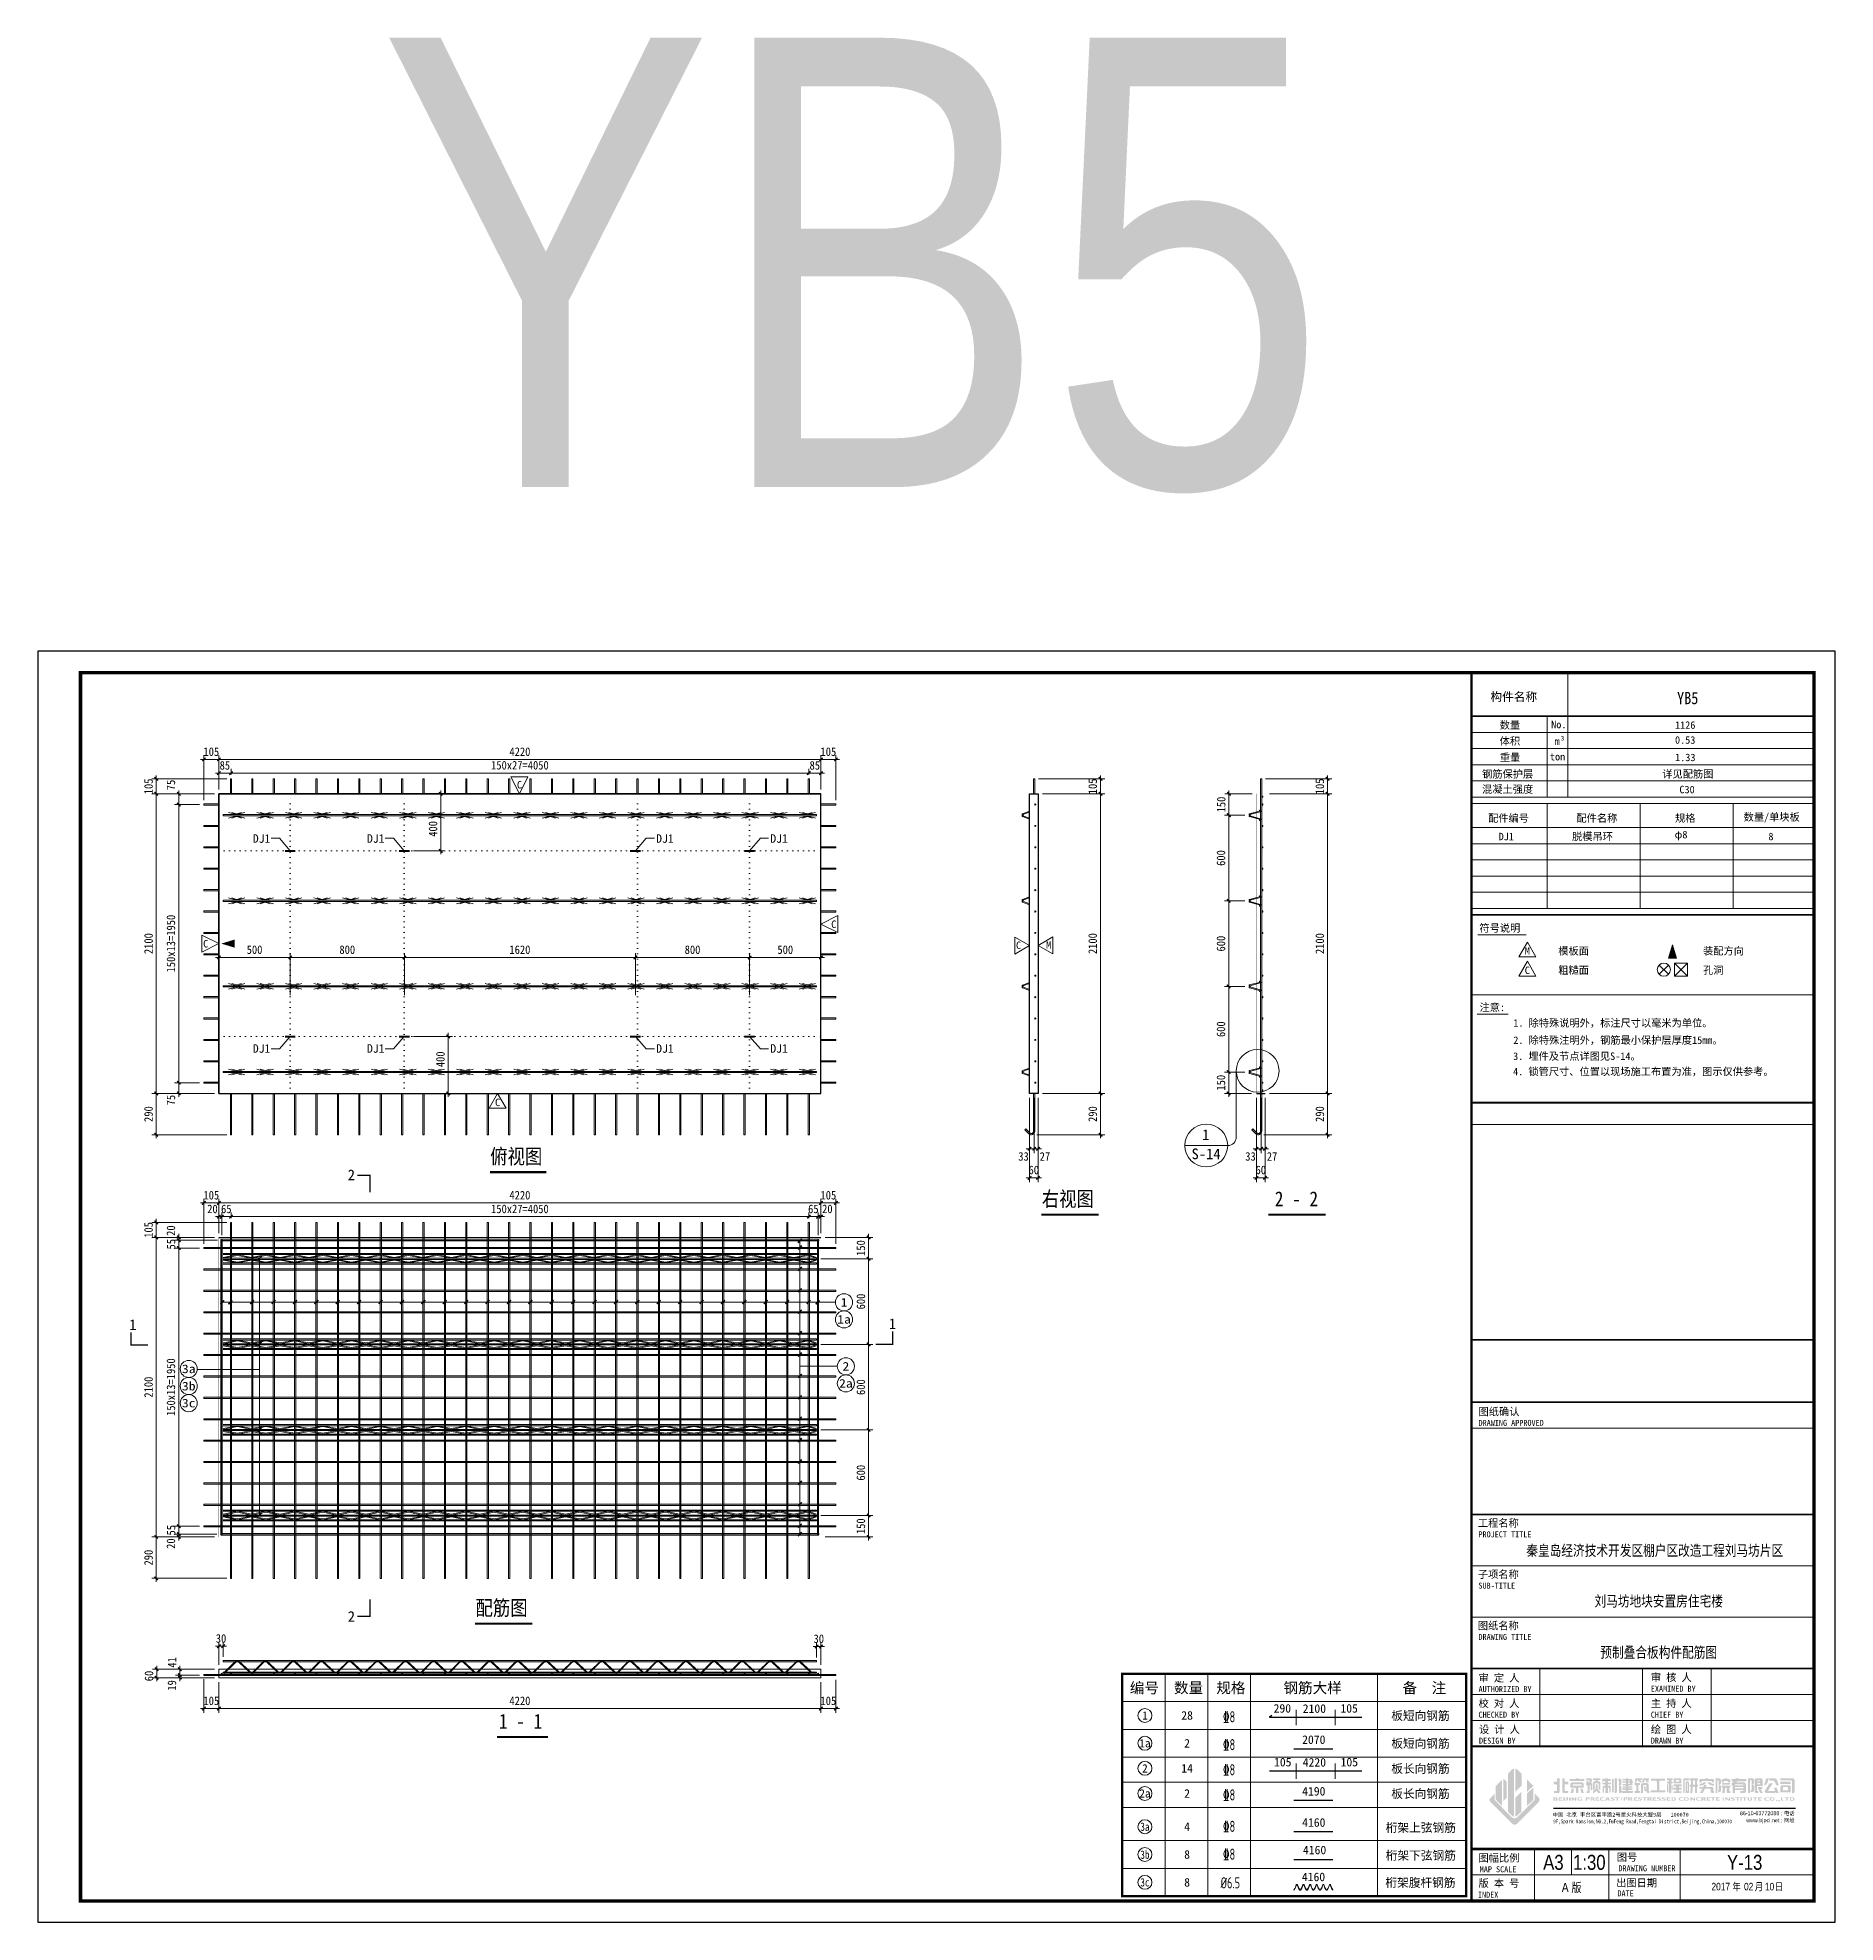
# Model space of a CAD drawing. Extents: x -517763 to -431309, y -403428 to -381056.
# Drawn here: x -443909 to -431309, y -394518 to -381308 of the extents above; entities that cross this region are included whole.
import ezdxf
from ezdxf.enums import TextEntityAlignment as Align

# ---------------------------------------------------------------- set-up
doc = ezdxf.new("R2010")
doc.units = 0
doc.header["$LTSCALE"] = 30
doc.header["$MEASUREMENT"] = 0
doc.linetypes.add('ACAD_ISO10W100', pattern=[18, 12, -3, 0, -3])
doc.linetypes.add('DOT', pattern=[0.25, 0, -0.25])
for name, color, linetype in [('ERECTIONMARK', 8, 'Continuous'), ('MyLine', 199, 'Continuous'), ('S-ANNO-TABT', 7, 'Continuous'), ('S-DETL-TEXT', 7, 'Continuous'), ('YZ-下划线', 1, 'ACAD_ISO10W100'), ('YZ-标题文字', 2, 'Continuous'), ('YZ-索引图号', 3, 'Continuous'), ('图框2', 1, 'Continuous'), ('图框名称', 4, 'Continuous'), ('图框签字栏-图框文字', 255, 'Continuous'), ('图框签字栏-图框栏', 7, 'Continuous'), ('图签栏说明', 2, 'Continuous'), ('桁架', 4, 'Continuous'), ('钢筋', 7, 'Continuous')]:
    doc.layers.add(name, color=color, linetype=linetype)
for name, color, linetype, lineweight in [('PUB_DIM', 3, 'Continuous', 15), ('PUB_TITLE', 4, 'Continuous', 15), ('S-DETL-REIN', 1, 'Continuous', 9), ('YG-标注', 151, 'Continuous', 15), ('YZ-文字', 4, 'Continuous', 13), ('YZ-符号', 96, 'Continuous', 9), ('图框线', 7, 'Continuous', 13), ('文字标注', 7, 'Continuous', 15), ('轮廓线', 2, 'Continuous', 13)]:
    doc.layers.add(name, color=color, linetype=linetype, lineweight=lineweight)
doc.styles.add('TSSD_NORM', font='tssdeng2.shx', dxfattribs={"width": 0.7, "bigfont": 'tssdchn.shx'})
doc.styles.add('YG-样式 2', font='simhei.ttf')
doc.styles.add('YZ-样式 1', font='simhei.ttf', dxfattribs={"width": 0.85})
doc.styles.add('YZ-样式 2', font='simhei.ttf', dxfattribs={"width": 0.9})
doc.styles.add('图框签字栏$0$宋体', font='', dxfattribs={"width": 0.8})
doc.styles.add('图签-logo-2', font='arial.ttf')
doc.styles.add('图签-样式 1', font='arial.ttf', dxfattribs={"width": 0.8})
doc.styles.add('图签-样式 2', font='')
doc.styles.add('图签-黑体', font='simhei.ttf')
doc.styles.add('图签-黑体2', font='simhei.ttf', dxfattribs={"width": 0.8})
doc.styles.add('宋体', font='', dxfattribs={"width": 0.8})
doc.styles.add('黑体', font='simhei.ttf')
doc.styles.get('图框签字栏$0$宋体').set_extended_font_data('NSimSun')
doc.styles.get('图签-样式 2').set_extended_font_data('NSimSun')
doc.styles.get('宋体').set_extended_font_data('SimSun')
doc.dimstyles.new('m_sc-10', dxfattribs={"dimtxt": 65, "dimasz": 30, "dimexe": 20, "dimexo": 30, "dimgap": 20, "dimtad": 1, "dimdec": 0, "dimzin": 1, "dimdsep": 46, "dimtxsty": '黑体', "dimblk": 'ARCHTICK', "dimcen": 250, "dimdle": 10, "dimclrd": 256, "dimclre": 256, "dimclrt": 7, "dimazin": 0, "dimtfac": 1, "dimtdec": 0, "dimtix": 1, "dimtmove": 2, "dimatfit": 2, "dimldrblk": 'ARCHTICK', "dimfxl": 1, "dimlwd": -1, "dimlwe": -1, "dimarcsym": 0})
doc.dimstyles.new('YZ-30', dxfattribs={"dimscale": 30, "dimtxt": 2, "dimasz": 0.8, "dimexe": 1, "dimexo": 1, "dimgap": 0.8, "dimtad": 1, "dimdec": 0, "dimzin": 1, "dimdsep": 46, "dimtxsty": 'YZ-样式 2', "dimblk": 'ARCHTICK', "dimcen": 250, "dimdle": 0.8, "dimclrd": 151, "dimclre": 151, "dimclrt": 7, "dimazin": 0, "dimtfac": 1, "dimtdec": 0, "dimtix": 1, "dimtmove": 2, "dimatfit": 2, "dimldrblk": 'ARCHTICK', "dimfxl": 1, "dimlwd": 9, "dimlwe": 9, "dimarcsym": 0})

msp = doc.modelspace()

# ---------------------------------------------------------------- texts
at = {"layer": 'S-ANNO-TABT', "lineweight": 9, "style": '宋体'}
for s, p in [('1', (-436147.9, -393068.4)), ('1a', (-436147.9, -393263.4)), ('2', (-436147.9, -393439.3)), ('2a', (-436147.9, -393615.3))]:
    msp.add_text(s, height=58.5, dxfattribs=at).set_placement(p, align=Align.MIDDLE)
at = {"layer": 'S-ANNO-TABT', "color": 1, "lineweight": 9, "style": 'TSSD_NORM', "width": 0.7}
for s, p in [('\x848', (-435558.5, -393078)), ('\x848', (-435558.5, -393273)), ('\x848', (-435558.5, -393449)), ('\x848', (-435558.5, -393624.9)), ('\x848', (-435558.5, -393845.8)), ('\x848', (-435558.5, -394040.8)), ('%%C6.5', (-435549.5, -394241.5))]:
    msp.add_text(s, height=78, dxfattribs=at).set_placement(p, align=Align.MIDDLE)
at = {"layer": 'S-ANNO-TABT', "lineweight": 9, "style": '宋体', "width": 0.8}
for s, p in [('3a', (-436147.9, -393848.4)), ('3b', (-436147.9, -394043.4)), ('3c', (-436147.9, -394238.4))]:
    msp.add_text(s, height=58.5, dxfattribs=at).set_placement(p, align=Align.MIDDLE)
at = {"layer": 'YZ-文字', "style": '黑体'}
for p in [(-442400.7, -386921.3), (-442400.7, -386921.3), (-441600.7, -386921.3), (-441600.7, -386921.3), (-439573.6, -386921.3), (-439573.6, -386921.3), (-438773.6, -386921.3), (-438773.6, -386921.3), (-442400.7, -388393.1), (-442400.7, -388393.1), (-441600.7, -388393.1), (-441600.7, -388393.1), (-439573.6, -388393.1), (-439573.6, -388393.1), (-438773.6, -388393.1), (-438773.6, -388393.1)]:
    msp.add_text('DJ1', height=60, dxfattribs=at).set_placement(p, align=Align.MIDDLE_LEFT)
for s, p in [('290', (-435184.8, -393066.7)), ('2100', (-434960.3, -393068.1)), ('105', (-434716.6, -393066.7)), ('2070', (-434964.4, -393286.2)), ('105', (-435182, -393443.5)), ('4220', (-434960.3, -393444.9)), ('105', (-434715.4, -393443.5)), ('4190', (-434964.4, -393647.7)), ('4160', (-434964.4, -393866.6)), ('4160', (-434958.8, -394059.4)), ('4160', (-434966.3, -394248))]:
    msp.add_text(s, height=60, dxfattribs=at).set_placement(p, align=Align.BOTTOM_CENTER)
for s, p in [('28', (-435852.5, -393068.4)), ('板短向钢筋', (-434216.6, -393068.4)), ('2', (-435852.5, -393263.4)), ('板短向钢筋', (-434216.6, -393263.4)), ('14', (-435852.5, -393439.3)), ('板长向钢筋', (-434216.6, -393439.3)), ('2', (-435852.5, -393615.3)), ('板长向钢筋', (-434216.6, -393615.3)), ('4', (-435852.5, -393848.4)), ('桁架上弦钢筋', (-434214.2, -393853.2)), ('8', (-435852.5, -394043.4)), ('桁架下弦钢筋', (-434214.2, -394048.2)), ('桁架腹杆钢筋', (-434216.6, -394238.4)), ('8', (-435852.5, -394238.4))]:
    msp.add_text(s, height=60, dxfattribs=at).set_placement(p, align=Align.MIDDLE)
at = {"layer": 'YZ-标题文字', "style": 'YZ-样式 1', "width": 0.85}
for s, p in [('俯视图', (-440737.5, -389233.7)), ('右视图', (-436871.1, -389531.3)), ('2 - 2', (-435238, -389531.3)), ('配筋图', (-440840.4, -392398.5)), ('1 - 1', (-440676.1, -393193.3))]:
    msp.add_text(s, height=105, dxfattribs=at).set_placement(p, align=Align.BOTTOM_LEFT)
at = {"layer": 'YZ-标题文字', "style": 'YZ-样式 1', "width": 1.176}
for s, p in [('1', (-438257, -390172.2)), ('1a', (-438257, -390292.2)), ('3a', (-442850.3, -390639.2)), ('2', (-438244.1, -390620.9)), ('3b', (-442850.3, -390759.2)), ('2a', (-438244.1, -390740.9)), ('3c', (-442850.3, -390879.2))]:
    msp.add_text(s, height=60, dxfattribs=at).set_placement(p, align=Align.MIDDLE)
at = {"layer": 'YZ-符号', "color": 1, "lineweight": 15, "style": '图签-黑体'}
for s, p in [('C', (-440549.9, -386570.6)), ('C', (-438347.2, -387548.1)), ('C', (-442749.1, -387685.2)), ('C', (-437052.1, -387696.1)), ('M', (-436840.2, -387694.4)), ('M', (-433485.5, -387736.3, 5530.2)), ('C', (-433485.5, -387871.3, 5530.2)), ('C', (-440703.3, -388797.1))]:
    msp.add_text(s, height=52.5, dxfattribs=at).set_placement(p)
at = {"layer": 'YZ-索引图号', "color": 3, "ltscale": 100}
for s, style, p in [('1', 'YZ-样式 1', (-435721, -389035.1)), ('S-14', 'YZ-样式 2', (-435719.3, -389169.5))]:
    msp.add_text(s, height=75, dxfattribs=dict(at, style=style)).set_placement(p, align=Align.CENTER)
at = {"layer": '图框名称', "color": 2, "style": '图签-样式 1', "width": 0.8}
for s, height, p in [('YB5 ', 3150, (-441522.8, -384457.8)), ('2017      02     10', 52.5, (-432177.2, -394294.2))]:
    msp.add_text(s, height=height, rotation=0.0001, dxfattribs=at).set_placement(p)
at = {"layer": '图框名称', "color": 2, "linetype": 'Continuous', "style": '图签-样式 1', "width": 0.8}
for s, height, p in [('秦皇岛经济技术开发区棚户区改造工程刘马坊片区', 75, (-432574.6, -391949.2)), ('刘马坊地块安置房住宅楼', 75, (-432546.7, -392304.3)), ('预制叠合板构件配筋图', 75, (-432546.7, -392663.7)), ('A3', 105, (-433285, -394150.5)), ('1:30', 105, (-433033.3, -394150.5)), ('Y-13', 105, (-431944.4, -394150.5)), ('A 版', 64.5, (-433157.1, -394306.7))]:
    msp.add_text(s, height=height, rotation=0.00002, dxfattribs=at).set_placement(p, align=Align.CENTER)
at = {"layer": '图框名称', "color": 0, "style": '图签-样式 1', "width": 0.8}
msp.add_text('年      月     日', height=52.5, rotation=0.0001, dxfattribs=at).set_placement((-431674.3, -394294.8), align=Align.RIGHT)
at = {"layer": '图框签字栏-图框文字', "style": '图签-黑体'}
for s, height, p in [('构件名称', 60, (-433562.6, -385928.4)), ('数量', 52.5, (-433589.7, -386126.2)), ('No.', 52.5, (-433246.9, -386122.1)), ('1126', 52.5, (-432361.1, -386125.9)), ('体积', 52.5, (-433589.7, -386238.5)), ('m', 52.5, (-433258.6, -386239.7)), ('3', 31.8, (-433221, -386218.2)), ('0.53', 52.5, (-432361.1, -386230.7)), ('重量', 52.5, (-433588.6, -386353.1)), ('ton', 52.5, (-433255.7, -386347.6)), ('1.33', 52.5, (-432360.3, -386352.8)), ('钢筋保护层', 52.5, (-433605.9, -386469.4)), ('混凝土强度', 52.5, (-433605.9, -386575.7)), ('详见配筋图', 52.5, (-432342.6, -386468.9)), ('C30', 52.5, (-432348.1, -386577.9)), ('配件编号', 52.5, (-433599.6, -386778.5)), ('配件名称', 52.5, (-432980.4, -386778.5)), ('规格', 52.5, (-432360.9, -386778.5)), ('数量/单块板', 52.5, (-431754.9, -386770.9))]:
    msp.add_text(s, height=height, dxfattribs=at).set_placement(p, align=Align.MIDDLE_CENTER)
at = {"layer": '图框签字栏-图框文字', "color": 2, "style": '图签-黑体'}
for s, p in [('DJ1', (-433615.3, -386907.5)), ('脱模吊环', (-433010.9, -386907.5)), ('8', (-431760.1, -386906.7))]:
    msp.add_text(s, height=52.5, dxfattribs=at).set_placement(p, align=Align.MIDDLE_CENTER)
msp.add_text('φ8', height=52.5, dxfattribs=at).set_placement((-432390.3, -386935.6), align=Align.BOTTOM_CENTER)
at = {"layer": '图框签字栏-图框文字'}
for s, height, style, p in [('符号说明', 52.5, '图签-黑体', (-433803.6, -387575.6)), ('模板面', 52.5, '图签-黑体', (-433250.7, -387735.6)), ('装配方向', 52.5, '图签-黑体', (-432235.7, -387735.6)), ('粗糙面', 52.5, '图签-黑体', (-433250.7, -387870.6)), ('孔洞', 52.5, '图签-黑体', (-432235.7, -387870.6)), ('注意:', 52.5, '图签-黑体', (-433802.7, -388131)), ('DRAWING APPROVED', 42, '图框签字栏$0$宋体', (-433809.7, -391038.5)), ('图纸确认', 52.5, '图签-黑体', (-433809.7, -390964.9)), ('工程名称', 52.5, '图签-黑体', (-433814.3, -391746.2)), ('PROJECT TITLE', 42, '图框签字栏$0$宋体', (-433810.4, -391820)), ('子项名称', 52.5, '图签-黑体', (-433814.3, -392105.7)), ('SUB-TITLE', 42, '图框签字栏$0$宋体', (-433810.4, -392179.5)), ('图纸名称', 52.5, '图签-黑体', (-433814.3, -392465.1)), ('DRAWING TITLE', 42, '图框签字栏$0$宋体', (-433810.4, -392538.9)), ('AUTHORIZED BY', 42, '图框签字栏$0$宋体', (-433809.7, -392904.8)), ('审 定 人', 52.5, '图签-黑体', (-433809.7, -392831.3)), ('EXAMINED BY', 42, '图框签字栏$0$宋体', (-432601.9, -392901.9)), ('审 核 人', 52.5, '图签-黑体', (-432601.9, -392828.2)), ('校 对 人', 52.5, '图签-黑体', (-433809.7, -393010.3)), ('主 持 人', 52.5, '图签-黑体', (-432602.1, -393010.3)), ('CHECKED BY', 42, '图框签字栏$0$宋体', (-433809.7, -393084)), ('设 计 人', 52.5, '图签-黑体', (-433806.6, -393192.4)), ('绘 图 人', 52.5, '图签-黑体', (-432602.1, -393192.4)), ('CHIEF BY', 42, '图框签字栏$0$宋体', (-432602.1, -393084)), ('DESIGN BY', 42, '图框签字栏$0$宋体', (-433806.6, -393266.1)), ('DRAWN BY', 42, '图框签字栏$0$宋体', (-432602.1, -393266.1)), ('中国 北京 丰台区富丰路2号星火科技大厦9层   100070', 27.009, '图签-黑体2', (-433292, -393776.9)), ('图幅比例', 52.5, '图签-黑体', (-433809.7, -394093.8)), ('图号', 52.5, '图签-黑体', (-432840, -394088.3)), ('MAP SCALE', 42, '图框签字栏$0$宋体', (-433801.4, -394167.5)), ('INDEX', 42, '图框签字栏$0$宋体', (-433813.8, -394346.2)), ('版 本 号', 52.5, '图签-黑体', (-433809.7, -394270.8)), ('出图日期', 52.5, '图签-黑体', (-432844.6, -394267.8)), ('DATE', 42, '图框签字栏$0$宋体', (-432836.2, -394336.3))]:
    msp.add_text(s, height=height, dxfattribs=dict(at, style=style)).set_placement(p)
at = {"layer": '图框签字栏-图框文字', "style": '图签-黑体2', "width": 0.8}
msp.add_text('9F,Spark Mansion,NO.2,FuFeng Road,Fengtai District,Beijing,China,100070', height=27.009, dxfattribs=at).set_placement((-433285.9, -393824.7))
at = {"layer": '图框签字栏-图框文字', "style": '图签-logo-2'}
for s, p in [('86-10-63772088 : 电话', (-431594, -393767.5)), ('www.bjpci.net : 网址', (-431594, -393816.5))]:
    msp.add_text(s, height=27.009, dxfattribs=at).set_placement(p, align=Align.RIGHT)
at = {"layer": '图框签字栏-图框文字', "style": '图框签字栏$0$宋体'}
msp.add_text('DRAWING NUMBER', height=42, dxfattribs=at).set_placement((-432629.2, -394160.8), align=Align.CENTER)
at = {"layer": '图框签字栏-图框栏', "ltscale": 100, "style": '图签-黑体'}
for s, p in [('编号', (-436151.9, -392873.4)), ('数量', (-435842.2, -392873.4)), ('规格', (-435545.8, -392873.4)), ('钢筋大样', (-434972.4, -392873.4)), ('备  注', (-434189.2, -392873.4))]:
    msp.add_text(s, height=74.87, rotation=0, dxfattribs=at).set_placement(p, align=Align.MIDDLE)
at = {"layer": '图签栏说明', "style": '图签-黑体', "width": 0.85}
msp.add_text('YB5', height=85.92, dxfattribs=at).set_placement((-432343.5, -385936.7), align=Align.MIDDLE_CENTER)
at = {"layer": '图签栏说明', "color": 2, "style": '图签-样式 2'}
for s, p in [('1. 除特殊说明外，标注尺寸以毫米为单位。', (-433566, -388240.4)), ('2. 除特殊注明外，钢筋最小保护层厚度15mm。', (-433566, -388361.1)), ('4. 锁管尺寸、位置以现场施工布置为准，图示仅供参考。', (-433567.3, -388581.1)), ('3. 埋件及节点详图见S-14。', (-433567.3, -388473.4))]:
    msp.add_text(s, height=52.5, dxfattribs=at).set_placement(p)
at = {"layer": '文字标注', "style": 'YG-样式 2'}
for s, p in [('2', (-441710.2, -389316.7)), ('1', (-443241.6, -390366.6)), ('1', (-437917, -390360.5)), ('2', (-441710.2, -392412.1))]:
    msp.add_text(s, height=75, dxfattribs=at).set_placement(p, align=Align.CENTER)

# ---------------------------------------------------------------- blocks, each defined once
blk = doc.blocks.new('_ArchTick')
at = {"color": 0, "linetype": 'ByBlock', "const_width": 0.4}
blk.add_lwpolyline([(-0.5, -0.5), (0.5, 0.5)], dxfattribs=at)
blk = doc.blocks.new('*D249')
at = {"layer": 'Defpoints', "color": 0, "ltscale": 30, "transparency": 16777216}
for p in [(-442639, -389476), (-442744, -389792), (-442639, -389717)]:
    blk.add_point(p, dxfattribs=at)
at = {"layer": 'YG-标注', "color": 151, "lineweight": 9, "ltscale": 30, "transparency": 16777216}
for p, q in [((-442744, -389762), (-442744, -389446)), ((-442639, -389687), (-442639, -389446)), ((-442744, -389476), (-442768, -389476)), ((-442744, -389476), (-442639, -389476)), ((-442639, -389476), (-442615, -389476))]:
    blk.add_line(p, q, dxfattribs=at)
at = {"layer": 'YG-标注', "color": 151, "lineweight": 9, "ltscale": 30, "transparency": 16777216, "xscale": 24, "yscale": 24, "zscale": 24}
blk.add_blockref('_ArchTick', (-442744, -389476), dxfattribs=at)
at = {"layer": 'YG-标注', "color": 151, "lineweight": 9, "ltscale": 30, "transparency": 16777216, "xscale": 24, "yscale": 24, "zscale": 24, "rotation": 180}
blk.add_blockref('_ArchTick', (-442639, -389476), dxfattribs=at)
at = {"layer": 'YG-标注', "color": 7, "ltscale": 30, "transparency": 16777216, "insert": (-442692, -389422), "char_height": 60, "attachment_point": 5, "style": 'YZ-样式 2'}
blk.add_mtext('105', dxfattribs=at)
blk = doc.blocks.new('*D250')
at = {"layer": 'Defpoints', "color": 0, "ltscale": 30, "transparency": 16777216}
for p in [(-442554, -389572), (-442554, -389612), (-442619, -389732)]:
    blk.add_point(p, dxfattribs=at)
at = {"layer": 'YG-标注', "color": 151, "lineweight": 9, "ltscale": 30, "transparency": 16777216}
for p, q in [((-442619, -389572), (-442643, -389572)), ((-442619, -389702), (-442619, -389542)), ((-442619, -389572), (-442554, -389572)), ((-442554, -389582), (-442554, -389542)), ((-442554, -389572), (-442530, -389572))]:
    blk.add_line(p, q, dxfattribs=at)
at = {"layer": 'YG-标注', "color": 151, "lineweight": 9, "ltscale": 30, "transparency": 16777216, "xscale": 24, "yscale": 24, "zscale": 24}
blk.add_blockref('_ArchTick', (-442619, -389572), dxfattribs=at)
at = {"layer": 'YG-标注', "color": 151, "lineweight": 9, "ltscale": 30, "transparency": 16777216, "xscale": 24, "yscale": 24, "zscale": 24, "rotation": 180}
blk.add_blockref('_ArchTick', (-442554, -389572), dxfattribs=at)
at = {"layer": 'YG-标注', "color": 7, "ltscale": 30, "transparency": 16777216, "insert": (-442587, -389518), "char_height": 60, "attachment_point": 5, "style": 'YZ-样式 2'}
blk.add_mtext('65', dxfattribs=at)
blk = doc.blocks.new('*D251')
at = {"layer": 'Defpoints', "color": 0, "ltscale": 30, "transparency": 16777216}
for p in [(-442639, -389572), (-442639, -389717), (-442619, -389732)]:
    blk.add_point(p, dxfattribs=at)
at = {"layer": 'YG-标注', "color": 151, "lineweight": 9, "ltscale": 30, "transparency": 16777216}
for p, q in [((-442639, -389572), (-442663, -389572)), ((-442639, -389687), (-442639, -389542)), ((-442619, -389572), (-442639, -389572)), ((-442619, -389702), (-442619, -389542)), ((-442619, -389572), (-442595, -389572))]:
    blk.add_line(p, q, dxfattribs=at)
at = {"layer": 'YG-标注', "color": 151, "lineweight": 9, "ltscale": 30, "transparency": 16777216, "xscale": 24, "yscale": 24, "zscale": 24}
blk.add_blockref('_ArchTick', (-442639, -389572), dxfattribs=at)
at = {"layer": 'YG-标注', "color": 151, "lineweight": 9, "ltscale": 30, "transparency": 16777216, "xscale": 24, "yscale": 24, "zscale": 24, "rotation": 180}
blk.add_blockref('_ArchTick', (-442619, -389572), dxfattribs=at)
at = {"layer": 'YG-标注', "color": 7, "ltscale": 30, "transparency": 16777216, "insert": (-442684, -389518), "char_height": 60, "attachment_point": 5, "style": 'YZ-样式 2'}
blk.add_mtext('20', dxfattribs=at)
blk = doc.blocks.new('*D252')
at = {"layer": 'Defpoints', "color": 0, "ltscale": 30, "transparency": 16777216}
for p in [(-438419, -389476), (-442639, -389717), (-438419, -389717)]:
    blk.add_point(p, dxfattribs=at)
at = {"layer": 'YG-标注', "color": 151, "lineweight": 9, "ltscale": 30, "transparency": 16777216}
for p, q in [((-442639, -389687), (-442639, -389446)), ((-438419, -389687), (-438419, -389446)), ((-442663, -389476), (-438395, -389476))]:
    blk.add_line(p, q, dxfattribs=at)
at = {"layer": 'YG-标注', "color": 151, "lineweight": 9, "ltscale": 30, "transparency": 16777216, "xscale": 24, "yscale": 24, "zscale": 24, "rotation": 180}
blk.add_blockref('_ArchTick', (-442639, -389476), dxfattribs=at)
at = {"layer": 'YG-标注', "color": 151, "lineweight": 9, "ltscale": 30, "transparency": 16777216, "xscale": 24, "yscale": 24, "zscale": 24}
blk.add_blockref('_ArchTick', (-438419, -389476), dxfattribs=at)
at = {"layer": 'YG-标注', "color": 7, "lineweight": 9, "ltscale": 30, "transparency": 16777216, "insert": (-440529, -389422), "char_height": 60, "attachment_point": 5, "style": 'YZ-样式 2'}
blk.add_mtext('4220', dxfattribs=at)
blk = doc.blocks.new('*D253')
at = {"layer": 'Defpoints', "color": 0, "ltscale": 30, "transparency": 16777216}
for p in [(-438504, -389572), (-442554, -389612), (-438504, -389612)]:
    blk.add_point(p, dxfattribs=at)
at = {"layer": 'YG-标注', "color": 151, "lineweight": 9, "ltscale": 30, "transparency": 16777216}
for p, q in [((-442578, -389572), (-438480, -389572)), ((-442554, -389582), (-442554, -389542)), ((-438504, -389582), (-438504, -389542))]:
    blk.add_line(p, q, dxfattribs=at)
at = {"layer": 'YG-标注', "color": 151, "lineweight": 9, "ltscale": 30, "transparency": 16777216, "xscale": 24, "yscale": 24, "zscale": 24, "rotation": 180}
blk.add_blockref('_ArchTick', (-442554, -389572), dxfattribs=at)
at = {"layer": 'YG-标注', "color": 151, "lineweight": 9, "ltscale": 30, "transparency": 16777216, "xscale": 24, "yscale": 24, "zscale": 24}
blk.add_blockref('_ArchTick', (-438504, -389572), dxfattribs=at)
at = {"layer": 'YG-标注', "color": 7, "ltscale": 30, "transparency": 16777216, "insert": (-440529, -389518), "char_height": 60, "attachment_point": 5, "style": 'YZ-样式 2'}
blk.add_mtext('150x27=4050', dxfattribs=at)
blk = doc.blocks.new('*D254')
at = {"layer": 'Defpoints', "color": 0, "ltscale": 30, "transparency": 16777216}
for p in [(-442639, -389717), (-443078, -391817), (-442639, -391817)]:
    blk.add_point(p, dxfattribs=at)
at = {"layer": 'YG-标注', "color": 151, "lineweight": 9, "ltscale": 30, "transparency": 16777216}
for p, q in [((-443078, -389693), (-443078, -391841)), ((-442669, -389717), (-443108, -389717)), ((-442669, -391817), (-443108, -391817))]:
    blk.add_line(p, q, dxfattribs=at)
at = {"layer": 'YG-标注', "color": 151, "lineweight": 9, "ltscale": 30, "transparency": 16777216, "xscale": 24, "yscale": 24, "zscale": 24}
for p, rotation in [((-443078, -389717), 90), ((-443078, -391817), 270)]:
    blk.add_blockref('_ArchTick', p, dxfattribs=dict(at, rotation=rotation))
at = {"layer": 'YG-标注', "color": 7, "lineweight": 9, "ltscale": 30, "transparency": 16777216, "insert": (-443132, -390767), "char_height": 60, "attachment_point": 5, "rotation": 90, "style": 'YZ-样式 2'}
blk.add_mtext('2100', dxfattribs=at)
blk = doc.blocks.new('*D255')
at = {"layer": 'Defpoints', "color": 0, "ltscale": 30, "transparency": 16777216}
for p in [(-443078, -389612), (-442554, -389612), (-442639, -389717)]:
    blk.add_point(p, dxfattribs=at)
at = {"layer": 'YG-标注', "color": 151, "lineweight": 9, "ltscale": 30, "transparency": 16777216}
for p, q in [((-442584, -389612), (-443108, -389612)), ((-443078, -389612), (-443078, -389588)), ((-443078, -389717), (-443078, -389612)), ((-442669, -389717), (-443108, -389717)), ((-443078, -389717), (-443078, -389741))]:
    blk.add_line(p, q, dxfattribs=at)
at = {"layer": 'YG-标注', "color": 151, "lineweight": 9, "ltscale": 30, "transparency": 16777216, "xscale": 24, "yscale": 24, "zscale": 24}
for p, rotation in [((-443078, -389612), 270), ((-443078, -389717), 90)]:
    blk.add_blockref('_ArchTick', p, dxfattribs=dict(at, rotation=rotation))
at = {"layer": 'YG-标注', "color": 7, "lineweight": 9, "ltscale": 30, "transparency": 16777216, "insert": (-443132, -389665), "char_height": 60, "attachment_point": 5, "rotation": 90, "style": 'YZ-样式 2'}
blk.add_mtext('105', dxfattribs=at)
blk = doc.blocks.new('*D256')
at = {"layer": 'Defpoints', "color": 0, "ltscale": 30, "transparency": 16777216}
for p in [(-443078, -391817), (-442639, -391817), (-442554, -392107)]:
    blk.add_point(p, dxfattribs=at)
at = {"layer": 'YG-标注', "color": 151, "lineweight": 9, "ltscale": 30, "transparency": 16777216}
for p, q in [((-442669, -391817), (-443108, -391817)), ((-443078, -392131), (-443078, -391793)), ((-442584, -392107), (-443108, -392107))]:
    blk.add_line(p, q, dxfattribs=at)
at = {"layer": 'YG-标注', "color": 151, "lineweight": 9, "ltscale": 30, "transparency": 16777216, "xscale": 24, "yscale": 24, "zscale": 24}
for p, rotation in [((-443078, -391817), 90), ((-443078, -392107), 270)]:
    blk.add_blockref('_ArchTick', p, dxfattribs=dict(at, rotation=rotation))
at = {"layer": 'YG-标注', "color": 7, "lineweight": 9, "ltscale": 30, "transparency": 16777216, "insert": (-443132, -391962), "char_height": 60, "attachment_point": 5, "rotation": 90, "style": 'YZ-样式 2'}
blk.add_mtext('290', dxfattribs=at)
blk = doc.blocks.new('*D257')
at = {"layer": 'Defpoints', "color": 0, "ltscale": 30, "transparency": 16777216}
for p in [(-442920, -389792), (-442744, -389792), (-442744, -391742)]:
    blk.add_point(p, dxfattribs=at)
at = {"layer": 'YG-标注', "color": 151, "lineweight": 9, "ltscale": 30, "transparency": 16777216}
for p, q in [((-442774, -389792), (-442950, -389792)), ((-442920, -391766), (-442920, -389768)), ((-442774, -391742), (-442950, -391742))]:
    blk.add_line(p, q, dxfattribs=at)
at = {"layer": 'YG-标注', "color": 151, "lineweight": 9, "ltscale": 30, "transparency": 16777216, "xscale": 24, "yscale": 24, "zscale": 24}
for p, rotation in [((-442920, -389792), 90), ((-442920, -391742), 270)]:
    blk.add_blockref('_ArchTick', p, dxfattribs=dict(at, rotation=rotation))
at = {"layer": 'YG-标注', "color": 7, "lineweight": 9, "ltscale": 30, "transparency": 16777216, "insert": (-442975, -390767), "char_height": 60, "attachment_point": 5, "rotation": 90, "style": 'YZ-样式 2'}
blk.add_mtext('150x13=1950', dxfattribs=at)
blk = doc.blocks.new('*D258')
at = {"layer": 'Defpoints', "color": 0, "ltscale": 30, "transparency": 16777216}
for p in [(-442920, -389717), (-442639, -389717), (-442619, -389737)]:
    blk.add_point(p, dxfattribs=at)
at = {"layer": 'YG-标注', "color": 151, "lineweight": 9, "ltscale": 30, "transparency": 16777216}
for p, q in [((-442920, -389717), (-442920, -389693)), ((-442669, -389717), (-442950, -389717)), ((-442649, -389737), (-442950, -389737)), ((-442920, -389737), (-442920, -389717)), ((-442920, -389737), (-442920, -389761))]:
    blk.add_line(p, q, dxfattribs=at)
at = {"layer": 'YG-标注', "color": 151, "lineweight": 9, "ltscale": 30, "transparency": 16777216, "xscale": 24, "yscale": 24, "zscale": 24}
for p, rotation in [((-442920, -389717), 270), ((-442920, -389737), 90)]:
    blk.add_blockref('_ArchTick', p, dxfattribs=dict(at, rotation=rotation))
at = {"layer": 'YG-标注', "color": 7, "lineweight": 9, "ltscale": 30, "transparency": 16777216, "insert": (-442975, -389670), "char_height": 60, "attachment_point": 5, "rotation": 90, "style": 'YZ-样式 2'}
blk.add_mtext('20', dxfattribs=at)
blk = doc.blocks.new('*D259')
at = {"layer": 'Defpoints', "color": 0, "ltscale": 30, "transparency": 16777216}
for p in [(-442920, -389792), (-442744, -389792), (-442619, -389737)]:
    blk.add_point(p, dxfattribs=at)
at = {"layer": 'YG-标注', "color": 151, "lineweight": 9, "ltscale": 30, "transparency": 16777216}
for p, q in [((-442920, -389737), (-442920, -389713)), ((-442649, -389737), (-442950, -389737)), ((-442774, -389792), (-442950, -389792)), ((-442920, -389737), (-442920, -389792)), ((-442920, -389792), (-442920, -389816))]:
    blk.add_line(p, q, dxfattribs=at)
at = {"layer": 'YG-标注', "color": 151, "lineweight": 9, "ltscale": 30, "transparency": 16777216, "xscale": 24, "yscale": 24, "zscale": 24}
for p, rotation in [((-442920, -389737), 270), ((-442920, -389792), 90)]:
    blk.add_blockref('_ArchTick', p, dxfattribs=dict(at, rotation=rotation))
at = {"layer": 'YG-标注', "color": 7, "lineweight": 9, "ltscale": 30, "transparency": 16777216, "insert": (-442974, -389765), "char_height": 60, "attachment_point": 5, "rotation": 90, "style": 'YZ-样式 2'}
blk.add_mtext('55', dxfattribs=at)
blk = doc.blocks.new('*D260')
at = {"layer": 'Defpoints', "color": 0, "ltscale": 30, "transparency": 16777216}
for p in [(-442920, -391817), (-442639, -391817), (-442624, -391797)]:
    blk.add_point(p, dxfattribs=at)
at = {"layer": 'YG-标注', "color": 151, "lineweight": 9, "ltscale": 30, "transparency": 16777216}
for p, q in [((-442654, -391797), (-442950, -391797)), ((-442669, -391817), (-442950, -391817)), ((-442920, -391797), (-442920, -391773)), ((-442920, -391797), (-442920, -391817)), ((-442920, -391817), (-442920, -391841))]:
    blk.add_line(p, q, dxfattribs=at)
at = {"layer": 'YG-标注', "color": 151, "lineweight": 9, "ltscale": 30, "transparency": 16777216, "xscale": 24, "yscale": 24, "zscale": 24}
for p, rotation in [((-442920, -391797), 270), ((-442920, -391817), 90)]:
    blk.add_blockref('_ArchTick', p, dxfattribs=dict(at, rotation=rotation))
at = {"layer": 'YG-标注', "color": 7, "lineweight": 9, "ltscale": 30, "transparency": 16777216, "insert": (-442975, -391864), "char_height": 60, "attachment_point": 5, "rotation": 90, "style": 'YZ-样式 2'}
blk.add_mtext('20', dxfattribs=at)
blk = doc.blocks.new('*D261')
at = {"layer": 'Defpoints', "color": 0, "ltscale": 30, "transparency": 16777216}
for p in [(-442920, -391742), (-442744, -391742), (-442624, -391797)]:
    blk.add_point(p, dxfattribs=at)
at = {"layer": 'YG-标注', "color": 151, "lineweight": 9, "ltscale": 30, "transparency": 16777216}
for p, q in [((-442774, -391742), (-442950, -391742)), ((-442654, -391797), (-442950, -391797)), ((-442920, -391742), (-442920, -391718)), ((-442920, -391797), (-442920, -391742)), ((-442920, -391797), (-442920, -391821))]:
    blk.add_line(p, q, dxfattribs=at)
at = {"layer": 'YG-标注', "color": 151, "lineweight": 9, "ltscale": 30, "transparency": 16777216, "xscale": 24, "yscale": 24, "zscale": 24}
for p, rotation in [((-442920, -391742), 270), ((-442920, -391797), 90)]:
    blk.add_blockref('_ArchTick', p, dxfattribs=dict(at, rotation=rotation))
at = {"layer": 'YG-标注', "color": 7, "lineweight": 9, "ltscale": 30, "transparency": 16777216, "insert": (-442974, -391770), "char_height": 60, "attachment_point": 5, "rotation": 90, "style": 'YZ-样式 2'}
blk.add_mtext('55', dxfattribs=at)
blk = doc.blocks.new('*D262')
at = {"layer": 'Defpoints', "color": 0, "ltscale": 30, "transparency": 16777216}
for p in [(-438504, -389572), (-438504, -389612), (-438439, -389732)]:
    blk.add_point(p, dxfattribs=at)
at = {"layer": 'YG-标注', "color": 151, "lineweight": 9, "ltscale": 30, "transparency": 16777216}
for p, q in [((-438504, -389572), (-438528, -389572)), ((-438504, -389582), (-438504, -389542)), ((-438439, -389572), (-438504, -389572)), ((-438439, -389702), (-438439, -389542)), ((-438439, -389572), (-438415, -389572))]:
    blk.add_line(p, q, dxfattribs=at)
at = {"layer": 'YG-标注', "color": 151, "lineweight": 9, "ltscale": 30, "transparency": 16777216, "xscale": 24, "yscale": 24, "zscale": 24}
blk.add_blockref('_ArchTick', (-438504, -389572), dxfattribs=at)
at = {"layer": 'YG-标注', "color": 151, "lineweight": 9, "ltscale": 30, "transparency": 16777216, "xscale": 24, "yscale": 24, "zscale": 24, "rotation": 180}
blk.add_blockref('_ArchTick', (-438439, -389572), dxfattribs=at)
at = {"layer": 'YG-标注', "color": 7, "ltscale": 30, "transparency": 16777216, "insert": (-438472, -389518), "char_height": 60, "attachment_point": 5, "style": 'YZ-样式 2'}
blk.add_mtext('65', dxfattribs=at)
blk = doc.blocks.new('*D263')
at = {"layer": 'Defpoints', "color": 0, "ltscale": 30, "transparency": 16777216}
for p in [(-438419, -389572), (-438439, -389732), (-438419, -389717)]:
    blk.add_point(p, dxfattribs=at)
at = {"layer": 'YG-标注', "color": 151, "lineweight": 9, "ltscale": 30, "transparency": 16777216}
for p, q in [((-438439, -389572), (-438463, -389572)), ((-438439, -389702), (-438439, -389542)), ((-438439, -389572), (-438419, -389572)), ((-438419, -389687), (-438419, -389542)), ((-438419, -389572), (-438395, -389572))]:
    blk.add_line(p, q, dxfattribs=at)
at = {"layer": 'YG-标注', "color": 151, "lineweight": 9, "ltscale": 30, "transparency": 16777216, "xscale": 24, "yscale": 24, "zscale": 24}
blk.add_blockref('_ArchTick', (-438439, -389572), dxfattribs=at)
at = {"layer": 'YG-标注', "color": 151, "lineweight": 9, "ltscale": 30, "transparency": 16777216, "xscale": 24, "yscale": 24, "zscale": 24, "rotation": 180}
blk.add_blockref('_ArchTick', (-438419, -389572), dxfattribs=at)
at = {"layer": 'YG-标注', "color": 7, "ltscale": 30, "transparency": 16777216, "insert": (-438374, -389518), "char_height": 60, "attachment_point": 5, "style": 'YZ-样式 2'}
blk.add_mtext('20', dxfattribs=at)
blk = doc.blocks.new('*D264')
at = {"layer": 'Defpoints', "color": 0, "ltscale": 30, "transparency": 16777216}
for p in [(-438419, -389476), (-438419, -389717), (-438314, -389792)]:
    blk.add_point(p, dxfattribs=at)
at = {"layer": 'YG-标注', "color": 151, "lineweight": 9, "ltscale": 30, "transparency": 16777216}
for p, q in [((-438419, -389687), (-438419, -389446)), ((-438314, -389762), (-438314, -389446)), ((-438419, -389476), (-438443, -389476)), ((-438314, -389476), (-438419, -389476)), ((-438314, -389476), (-438290, -389476))]:
    blk.add_line(p, q, dxfattribs=at)
at = {"layer": 'YG-标注', "color": 151, "lineweight": 9, "ltscale": 30, "transparency": 16777216, "xscale": 24, "yscale": 24, "zscale": 24}
blk.add_blockref('_ArchTick', (-438419, -389476), dxfattribs=at)
at = {"layer": 'YG-标注', "color": 151, "lineweight": 9, "ltscale": 30, "transparency": 16777216, "xscale": 24, "yscale": 24, "zscale": 24, "rotation": 180}
blk.add_blockref('_ArchTick', (-438314, -389476), dxfattribs=at)
at = {"layer": 'YG-标注', "color": 7, "ltscale": 30, "transparency": 16777216, "insert": (-438367, -389422), "char_height": 60, "attachment_point": 5, "style": 'YZ-样式 2'}
blk.add_mtext('105', dxfattribs=at)
blk = doc.blocks.new('*D265')
at = {"layer": 'Defpoints', "color": 0, "ltscale": 30, "transparency": 16777216}
for p in [(-438419, -389717), (-438449, -389867), (-438085, -389867)]:
    blk.add_point(p, dxfattribs=at)
at = {"layer": 'YG-标注', "color": 151, "lineweight": 9, "ltscale": 30, "transparency": 16777216}
for p, q in [((-438085, -389717), (-438085, -389693)), ((-438389, -389717), (-438055, -389717)), ((-438085, -389717), (-438085, -389867)), ((-438419, -389867), (-438055, -389867)), ((-438085, -389867), (-438085, -389891))]:
    blk.add_line(p, q, dxfattribs=at)
at = {"layer": 'YG-标注', "color": 151, "lineweight": 9, "ltscale": 30, "transparency": 16777216, "xscale": 24, "yscale": 24, "zscale": 24}
for p, rotation in [((-438085, -389717), 270), ((-438085, -389867), 90)]:
    blk.add_blockref('_ArchTick', p, dxfattribs=dict(at, rotation=rotation))
at = {"layer": 'YG-标注', "color": 7, "lineweight": 9, "ltscale": 30, "transparency": 16777216, "insert": (-438139, -389792), "char_height": 60, "attachment_point": 5, "rotation": 90, "style": 'YZ-样式 2'}
blk.add_mtext('150', dxfattribs=at)
blk = doc.blocks.new('A$C22E80630')
at = {"layer": '桁架', "color": 4, "lineweight": 9}
for p, q in [((-4160, 38), (0, 38)), ((0, 30), (-4160, 30)), ((-4060, 30), (-4160, 10)), ((-4160, 4), (0, 4)), ((-4159, 4), (-4060, 24)), ((-3960, 10), (-4060, 30)), ((-4060, 24), (-3961, 4)), ((-3860, 30), (-3960, 10)), ((-3959, 4), (-3860, 24)), ((-3760, 10), (-3860, 30)), ((-3860, 24), (-3761, 4)), ((-3660, 30), (-3760, 10)), ((-3759, 4), (-3660, 24)), ((-3560, 10), (-3660, 30)), ((-3660, 24), (-3561, 4)), ((-3561, 4), (-3559, 4)), ((-3460, 30), (-3560, 10)), ((-3560, 10), (-3560, 10)), ((-3559, 4), (-3460, 24)), ((-3360, 10), (-3460, 30)), ((-3460, 24), (-3361, 4)), ((-3361, 4), (-3359, 4)), ((-3260, 30), (-3360, 10)), ((-3359, 4), (-3260, 24)), ((-3160, 10), (-3260, 30)), ((-3260, 24), (-3161, 4)), ((-3161, 4), (-3159, 4)), ((-3161, 4), (-3159, 4)), ((-3060, 30), (-3160, 10)), ((-3159, 4), (-3060, 24)), ((-2960, 10), (-3060, 30)), ((-3060, 24), (-2961, 4)), ((-2961, 4), (-2959, 4)), ((-2961, 4), (-2959, 4)), ((-2961, 4), (-2959, 4)), ((-2860, 30), (-2960, 10)), ((-2959, 4), (-2860, 24)), ((-2760, 10), (-2860, 30)), ((-2860, 24), (-2761, 4)), ((-2761, 4), (-2759, 4)), ((-2660, 30), (-2760, 10)), ((-2759, 4), (-2660, 24)), ((-2560, 10), (-2660, 30)), ((-2660, 24), (-2561, 4)), ((-2561, 4), (-2559, 4)), ((-2460, 30), (-2560, 10)), ((-2559, 4), (-2460, 24)), ((-2360, 10), (-2460, 30)), ((-2460, 24), (-2361, 4)), ((-2361, 4), (-2359, 4)), ((-2260, 30), (-2360, 10)), ((-2359, 4), (-2260, 24)), ((-2160, 10), (-2260, 30)), ((-2260, 24), (-2161, 4)), ((-2161, 4), (-2159, 4)), ((-2060, 30), (-2160, 10)), ((-2159, 4), (-2060, 24)), ((-1960, 10), (-2060, 30)), ((-2060, 24), (-1961, 4)), ((-1961, 4), (-1959, 4)), ((-1860, 30), (-1960, 10)), ((-1959, 4), (-1860, 24)), ((-1760, 10), (-1860, 30)), ((-1860, 24), (-1761, 4)), ((-1761, 4), (-1759, 4)), ((-1660, 30), (-1760, 10)), ((-1759, 4), (-1660, 24)), ((-1560, 10), (-1660, 30)), ((-1660, 24), (-1561, 4)), ((-1561, 4), (-1559, 4)), ((-1460, 30), (-1560, 10)), ((-1559, 4), (-1460, 24)), ((-1360, 10), (-1460, 30)), ((-1460, 24), (-1361, 4)), ((-1361, 4), (-1359, 4)), ((-1260, 30), (-1360, 10)), ((-1359, 4), (-1260, 24)), ((-1160, 10), (-1260, 30)), ((-1260, 24), (-1161, 4)), ((-1161, 4), (-1159, 4)), ((-1161, 4), (-1159, 4)), ((-1060, 30), (-1160, 10)), ((-1159, 4), (-1060, 24)), ((-960, 10), (-1060, 30)), ((-1060, 24), (-961, 4)), ((-961, 4), (-959, 4)), ((-961, 4), (-959, 4)), ((-961, 4), (-959, 4)), ((-860, 30), (-960, 10)), ((-959, 4), (-860, 24)), ((-760, 10), (-860, 30)), ((-860, 24), (-761, 4)), ((-761, 4), (-759, 4)), ((-660, 30), (-760, 10)), ((-759, 4), (-660, 24)), ((-560, 10), (-660, 30)), ((-660, 24), (-561, 4)), ((-561, 4), (-559, 4)), ((-460, 30), (-560, 10)), ((-559, 4), (-460, 24)), ((-360, 10), (-460, 30)), ((-460, 24), (-361, 4)), ((-361, 4), (-359, 4)), ((-260, 30), (-360, 10)), ((-359, 4), (-260, 24)), ((-160, 10), (-260, 30)), ((-260, 24), (-161, 4)), ((-161, 4), (-159, 4)), ((-60, 30), (-160, 10)), ((-159, 4), (-60, 24)), ((0, 10), (-60, 30)), ((-60, 24), (-1, 4)), ((0, 38), (0, 30)), ((0, 4), (0, -4)), ((0, -4), (-4160, -4)), ((-4060, -29), (-4160, -10)), ((0, -29), (-4160, -29)), ((-4160, -37), (0, -37)), ((-4159, -4), (-4060, -23)), ((-4060, -23), (-3961, -4)), ((-3960, -10), (-4060, -29)), ((-3860, -29), (-3960, -10)), ((-3959, -4), (-3860, -23)), ((-3860, -23), (-3761, -4)), ((-3760, -10), (-3860, -29)), ((-3660, -29), (-3760, -10)), ((-3759, -4), (-3660, -23)), ((-3660, -23), (-3561, -4)), ((-3560, -10), (-3660, -29)), ((-3561, -4), (-3559, -4)), ((-3460, -29), (-3560, -10)), ((-3560, -10), (-3560, -10)), ((-3559, -4), (-3460, -23)), ((-3460, -23), (-3361, -4)), ((-3360, -10), (-3460, -29)), ((-3361, -4), (-3359, -4)), ((-3260, -29), (-3360, -10)), ((-3359, -4), (-3260, -23)), ((-3260, -23), (-3161, -4)), ((-3160, -10), (-3260, -29)), ((-3161, -4), (-3159, -4)), ((-3161, -4), (-3159, -4)), ((-3060, -29), (-3160, -10)), ((-3159, -4), (-3060, -23)), ((-3060, -23), (-2961, -4)), ((-2960, -10), (-3060, -29)), ((-2961, -4), (-2959, -4)), ((-2961, -4), (-2959, -4)), ((-2961, -4), (-2959, -4)), ((-2860, -29), (-2960, -10)), ((-2959, -4), (-2860, -23)), ((-2860, -23), (-2761, -4)), ((-2760, -10), (-2860, -29)), ((-2761, -4), (-2759, -4)), ((-2660, -29), (-2760, -10)), ((-2759, -4), (-2660, -23)), ((-2660, -23), (-2561, -4)), ((-2560, -10), (-2660, -29)), ((-2561, -4), (-2559, -4)), ((-2460, -29), (-2560, -10)), ((-2559, -4), (-2460, -23)), ((-2460, -23), (-2361, -4)), ((-2360, -10), (-2460, -29)), ((-2361, -4), (-2359, -4)), ((-2260, -29), (-2360, -10)), ((-2359, -4), (-2260, -23)), ((-2260, -23), (-2161, -4)), ((-2160, -10), (-2260, -29)), ((-2161, -4), (-2159, -4)), ((-2060, -29), (-2160, -10)), ((-2159, -4), (-2060, -23)), ((-2060, -23), (-1961, -4)), ((-1960, -10), (-2060, -29)), ((-1961, -4), (-1959, -4)), ((-1860, -29), (-1960, -10)), ((-1959, -4), (-1860, -23)), ((-1860, -23), (-1761, -4)), ((-1760, -10), (-1860, -29)), ((-1761, -4), (-1759, -4)), ((-1660, -29), (-1760, -10)), ((-1759, -4), (-1660, -23)), ((-1660, -23), (-1561, -4)), ((-1560, -10), (-1660, -29)), ((-1561, -4), (-1559, -4)), ((-1460, -29), (-1560, -10)), ((-1559, -4), (-1460, -23)), ((-1460, -23), (-1361, -4)), ((-1360, -10), (-1460, -29)), ((-1361, -4), (-1359, -4)), ((-1260, -29), (-1360, -10)), ((-1359, -4), (-1260, -23)), ((-1260, -23), (-1161, -4)), ((-1160, -10), (-1260, -29)), ((-1161, -4), (-1159, -4)), ((-1161, -4), (-1159, -4)), ((-1060, -29), (-1160, -10)), ((-1159, -4), (-1060, -23)), ((-1060, -23), (-961, -4)), ((-960, -10), (-1060, -29)), ((-961, -4), (-959, -4)), ((-961, -4), (-959, -4)), ((-961, -4), (-959, -4)), ((-860, -29), (-960, -10)), ((-959, -4), (-860, -23)), ((-860, -23), (-761, -4)), ((-760, -10), (-860, -29)), ((-761, -4), (-759, -4)), ((-660, -29), (-760, -10)), ((-759, -4), (-660, -23)), ((-660, -23), (-561, -4)), ((-560, -10), (-660, -29)), ((-561, -4), (-559, -4)), ((-460, -29), (-560, -10)), ((-559, -4), (-460, -23)), ((-460, -23), (-361, -4)), ((-360, -10), (-460, -29)), ((-361, -4), (-359, -4)), ((-260, -29), (-360, -10)), ((-359, -4), (-260, -23)), ((-260, -23), (-161, -4)), ((-160, -10), (-260, -29)), ((-161, -4), (-159, -4)), ((-60, -29), (-160, -10)), ((-159, -4), (-60, -23)), ((-60, -23), (-1, -4)), ((0, -10), (-60, -29)), ((0, -37), (0, -29))]:
    blk.add_line(p, q, dxfattribs=at)
blk = doc.blocks.new('*D293')
at = {"layer": 'Defpoints', "color": 0, "ltscale": 30, "transparency": 16777216}
for p in [(-438449, -391667), (-438085, -391667), (-438419, -391817)]:
    blk.add_point(p, dxfattribs=at)
at = {"layer": '钢筋', "color": 151, "lineweight": 9, "ltscale": 30, "transparency": 16777216}
for p, q in [((-438419, -391667), (-438055, -391667)), ((-438085, -391667), (-438085, -391643)), ((-438085, -391817), (-438085, -391667)), ((-438389, -391817), (-438055, -391817)), ((-438085, -391817), (-438085, -391841))]:
    blk.add_line(p, q, dxfattribs=at)
at = {"layer": '钢筋', "color": 151, "lineweight": 9, "ltscale": 30, "transparency": 16777216, "xscale": 24, "yscale": 24, "zscale": 24}
for p, rotation in [((-438085, -391667), 270), ((-438085, -391817), 90)]:
    blk.add_blockref('_ArchTick', p, dxfattribs=dict(at, rotation=rotation))
at = {"layer": '钢筋', "color": 7, "ltscale": 30, "transparency": 16777216, "insert": (-438139, -391742), "char_height": 60, "attachment_point": 5, "rotation": 90, "style": 'YZ-样式 2'}
blk.add_mtext('150', dxfattribs=at)
blk = doc.blocks.new('*D294')
at = {"layer": 'Defpoints', "color": 0, "ltscale": 30, "transparency": 16777216}
for p in [(-438449, -391067), (-438085, -391067), (-438449, -391667)]:
    blk.add_point(p, dxfattribs=at)
at = {"layer": '钢筋', "color": 151, "lineweight": 9, "ltscale": 30, "transparency": 16777216}
for p, q in [((-438419, -391067), (-438055, -391067)), ((-438085, -391691), (-438085, -391043)), ((-438419, -391667), (-438055, -391667))]:
    blk.add_line(p, q, dxfattribs=at)
at = {"layer": '钢筋', "color": 151, "lineweight": 9, "ltscale": 30, "transparency": 16777216, "xscale": 24, "yscale": 24, "zscale": 24}
for p, rotation in [((-438085, -391067), 90), ((-438085, -391667), 270)]:
    blk.add_blockref('_ArchTick', p, dxfattribs=dict(at, rotation=rotation))
at = {"layer": '钢筋', "color": 7, "ltscale": 30, "transparency": 16777216, "insert": (-438139, -391367), "char_height": 60, "attachment_point": 5, "rotation": 90, "style": 'YZ-样式 2'}
blk.add_mtext('600', dxfattribs=at)
blk = doc.blocks.new('*D295')
at = {"layer": 'Defpoints', "color": 0, "ltscale": 30, "transparency": 16777216}
for p in [(-438449, -390467), (-438085, -390467), (-438449, -391067)]:
    blk.add_point(p, dxfattribs=at)
at = {"layer": '钢筋', "color": 151, "lineweight": 9, "ltscale": 30, "transparency": 16777216}
for p, q in [((-438419, -390467), (-438055, -390467)), ((-438085, -391091), (-438085, -390443)), ((-438419, -391067), (-438055, -391067))]:
    blk.add_line(p, q, dxfattribs=at)
at = {"layer": '钢筋', "color": 151, "lineweight": 9, "ltscale": 30, "transparency": 16777216, "xscale": 24, "yscale": 24, "zscale": 24}
for p, rotation in [((-438085, -390467), 90), ((-438085, -391067), 270)]:
    blk.add_blockref('_ArchTick', p, dxfattribs=dict(at, rotation=rotation))
at = {"layer": '钢筋', "color": 7, "ltscale": 30, "transparency": 16777216, "insert": (-438139, -390767), "char_height": 60, "attachment_point": 5, "rotation": 90, "style": 'YZ-样式 2'}
blk.add_mtext('600', dxfattribs=at)
blk = doc.blocks.new('*D296')
at = {"layer": 'Defpoints', "color": 0, "ltscale": 30, "transparency": 16777216}
for p in [(-438449, -389867), (-438085, -389867), (-438449, -390467)]:
    blk.add_point(p, dxfattribs=at)
at = {"layer": '钢筋', "color": 151, "lineweight": 9, "ltscale": 30, "transparency": 16777216}
for p, q in [((-438085, -390491), (-438085, -389843)), ((-438419, -389867), (-438055, -389867)), ((-438419, -390467), (-438055, -390467))]:
    blk.add_line(p, q, dxfattribs=at)
at = {"layer": '钢筋', "color": 151, "lineweight": 9, "ltscale": 30, "transparency": 16777216, "xscale": 24, "yscale": 24, "zscale": 24}
for p, rotation in [((-438085, -389867), 90), ((-438085, -390467), 270)]:
    blk.add_blockref('_ArchTick', p, dxfattribs=dict(at, rotation=rotation))
at = {"layer": '钢筋', "color": 7, "ltscale": 30, "transparency": 16777216, "insert": (-438139, -390167), "char_height": 60, "attachment_point": 5, "rotation": 90, "style": 'YZ-样式 2'}
blk.add_mtext('600', dxfattribs=at)
blk = doc.blocks.new('A$C7C4453D7')
at = {"color": 3, "lineweight": 15, "xscale": -80, "yscale": 80, "zscale": 80, "rotation": 180}
blk.add_blockref('_ArchTick', (0, 0), dxfattribs=at)
blk = doc.blocks.new('*D297')
at = {"layer": 'Defpoints', "color": 0, "ltscale": 30, "transparency": 16777216}
for p in [(-442639, -392744), (-443075, -392804), (-442639, -392804)]:
    blk.add_point(p, dxfattribs=at)
at = {"layer": 'YG-标注', "color": 151, "lineweight": 9, "ltscale": 30, "transparency": 16777216}
for p, q in [((-442669, -392744), (-443105, -392744)), ((-443075, -392720), (-443075, -392828)), ((-442669, -392804), (-443105, -392804))]:
    blk.add_line(p, q, dxfattribs=at)
at = {"layer": 'YG-标注', "color": 151, "lineweight": 9, "ltscale": 30, "transparency": 16777216, "xscale": 24, "yscale": 24, "zscale": 24}
for p, rotation in [((-443075, -392744), 90), ((-443075, -392804), 270)]:
    blk.add_blockref('_ArchTick', p, dxfattribs=dict(at, rotation=rotation))
at = {"layer": 'YG-标注', "color": 7, "lineweight": 9, "ltscale": 30, "transparency": 16777216, "insert": (-443129, -392792), "char_height": 60, "attachment_point": 5, "rotation": 90, "style": 'YZ-样式 2'}
blk.add_mtext('60', dxfattribs=at)
blk = doc.blocks.new('*D298')
at = {"layer": 'Defpoints', "color": 0, "ltscale": 30, "transparency": 16777216}
for p in [(-442639, -392744), (-442913, -392785), (-442744, -392785)]:
    blk.add_point(p, dxfattribs=at)
at = {"layer": 'YG-标注', "color": 151, "lineweight": 9, "ltscale": 30, "transparency": 16777216}
for p, q in [((-442669, -392744), (-442943, -392744)), ((-442913, -392744), (-442913, -392720)), ((-442913, -392744), (-442913, -392785)), ((-442774, -392785), (-442943, -392785)), ((-442913, -392785), (-442913, -392809))]:
    blk.add_line(p, q, dxfattribs=at)
at = {"layer": 'YG-标注', "color": 151, "lineweight": 9, "ltscale": 30, "transparency": 16777216, "xscale": 24, "yscale": 24, "zscale": 24}
for p, rotation in [((-442913, -392744), 270), ((-442913, -392785), 90)]:
    blk.add_blockref('_ArchTick', p, dxfattribs=dict(at, rotation=rotation))
at = {"layer": 'YG-标注', "color": 7, "lineweight": 9, "ltscale": 30, "transparency": 16777216, "insert": (-442967, -392697), "char_height": 60, "attachment_point": 5, "rotation": 90, "style": 'YZ-样式 2'}
blk.add_mtext('41', dxfattribs=at)
blk = doc.blocks.new('*D299')
at = {"layer": 'Defpoints', "color": 0, "ltscale": 30, "transparency": 16777216}
for p in [(-442913, -392804), (-442744, -392785), (-442639, -392804)]:
    blk.add_point(p, dxfattribs=at)
at = {"layer": 'YG-标注', "color": 151, "lineweight": 9, "ltscale": 30, "transparency": 16777216}
for p, q in [((-442774, -392785), (-442943, -392785)), ((-442669, -392804), (-442943, -392804)), ((-442913, -392785), (-442913, -392761)), ((-442913, -392785), (-442913, -392804)), ((-442913, -392804), (-442913, -392828))]:
    blk.add_line(p, q, dxfattribs=at)
at = {"layer": 'YG-标注', "color": 151, "lineweight": 9, "ltscale": 30, "transparency": 16777216, "xscale": 24, "yscale": 24, "zscale": 24}
for p, rotation in [((-442913, -392785), 270), ((-442913, -392804), 90)]:
    blk.add_blockref('_ArchTick', p, dxfattribs=dict(at, rotation=rotation))
at = {"layer": 'YG-标注', "color": 7, "lineweight": 9, "ltscale": 30, "transparency": 16777216, "insert": (-442968, -392858), "char_height": 60, "attachment_point": 5, "rotation": 90, "style": 'YZ-样式 2'}
blk.add_mtext('19', dxfattribs=at)
blk = doc.blocks.new('*D266')
at = {"layer": 'Defpoints', "color": 0, "ltscale": 30, "transparency": 16777216}
for p in [(-442609, -392583), (-442639, -392744), (-442609, -392688)]:
    blk.add_point(p, dxfattribs=at)
at = {"layer": 'YG-标注', "color": 151, "lineweight": 9, "ltscale": 30, "transparency": 16777216}
for p, q in [((-442639, -392583), (-442663, -392583)), ((-442639, -392714), (-442639, -392553)), ((-442639, -392583), (-442609, -392583)), ((-442609, -392658), (-442609, -392553)), ((-442609, -392583), (-442585, -392583))]:
    blk.add_line(p, q, dxfattribs=at)
at = {"layer": 'YG-标注', "color": 151, "lineweight": 9, "ltscale": 30, "transparency": 16777216, "xscale": 24, "yscale": 24, "zscale": 24}
blk.add_blockref('_ArchTick', (-442639, -392583), dxfattribs=at)
at = {"layer": 'YG-标注', "color": 151, "lineweight": 9, "ltscale": 30, "transparency": 16777216, "xscale": 24, "yscale": 24, "zscale": 24, "rotation": 180}
blk.add_blockref('_ArchTick', (-442609, -392583), dxfattribs=at)
at = {"layer": 'YG-标注', "color": 7, "lineweight": 9, "ltscale": 30, "transparency": 16777216, "insert": (-442624, -392529), "char_height": 60, "attachment_point": 5, "style": 'YZ-样式 2'}
blk.add_mtext('30', dxfattribs=at)
blk = doc.blocks.new('*D300')
at = {"layer": 'Defpoints', "color": 0, "ltscale": 30, "transparency": 16777216}
for p in [(-438449, -392585), (-438449, -392693), (-438419, -392744)]:
    blk.add_point(p, dxfattribs=at)
at = {"layer": 'YG-标注', "color": 151, "lineweight": 9, "ltscale": 30, "transparency": 16777216}
for p, q in [((-438449, -392585), (-438473, -392585)), ((-438449, -392663), (-438449, -392555)), ((-438419, -392585), (-438449, -392585)), ((-438419, -392714), (-438419, -392555)), ((-438419, -392585), (-438395, -392585))]:
    blk.add_line(p, q, dxfattribs=at)
at = {"layer": 'YG-标注', "color": 151, "lineweight": 9, "ltscale": 30, "transparency": 16777216, "xscale": 24, "yscale": 24, "zscale": 24}
blk.add_blockref('_ArchTick', (-438449, -392585), dxfattribs=at)
at = {"layer": 'YG-标注', "color": 151, "lineweight": 9, "ltscale": 30, "transparency": 16777216, "xscale": 24, "yscale": 24, "zscale": 24, "rotation": 180}
blk.add_blockref('_ArchTick', (-438419, -392585), dxfattribs=at)
at = {"layer": 'YG-标注', "color": 7, "lineweight": 9, "ltscale": 30, "transparency": 16777216, "insert": (-438434, -392531), "char_height": 60, "attachment_point": 5, "style": 'YZ-样式 2'}
blk.add_mtext('30', dxfattribs=at)
blk = doc.blocks.new('*D267')
at = {"layer": 'Defpoints', "color": 0, "ltscale": 30, "transparency": 16777216}
for p in [(-442744, -392785), (-442639, -392804), (-442639, -393020)]:
    blk.add_point(p, dxfattribs=at)
at = {"layer": 'YG-标注', "color": 151, "lineweight": 9, "ltscale": 30, "transparency": 16777216}
for p, q in [((-442744, -392815), (-442744, -393050)), ((-442639, -392834), (-442639, -393050)), ((-442744, -393020), (-442768, -393020)), ((-442744, -393020), (-442639, -393020)), ((-442639, -393020), (-442615, -393020))]:
    blk.add_line(p, q, dxfattribs=at)
at = {"layer": 'YG-标注', "color": 151, "lineweight": 9, "ltscale": 30, "transparency": 16777216, "xscale": 24, "yscale": 24, "zscale": 24}
blk.add_blockref('_ArchTick', (-442744, -393020), dxfattribs=at)
at = {"layer": 'YG-标注', "color": 151, "lineweight": 9, "ltscale": 30, "transparency": 16777216, "xscale": 24, "yscale": 24, "zscale": 24, "rotation": 180}
blk.add_blockref('_ArchTick', (-442639, -393020), dxfattribs=at)
at = {"layer": 'YG-标注', "color": 7, "lineweight": 9, "ltscale": 30, "transparency": 16777216, "insert": (-442692, -392966), "char_height": 60, "attachment_point": 5, "style": 'YZ-样式 2'}
blk.add_mtext('105', dxfattribs=at)
blk = doc.blocks.new('*D301')
at = {"layer": 'Defpoints', "color": 0, "ltscale": 30, "transparency": 16777216}
for p in [(-442639, -392804), (-438419, -392804), (-438419, -393020)]:
    blk.add_point(p, dxfattribs=at)
at = {"layer": 'YG-标注', "color": 151, "lineweight": 9, "ltscale": 30, "transparency": 16777216}
for p, q in [((-442639, -392834), (-442639, -393050)), ((-438419, -392834), (-438419, -393050)), ((-442663, -393020), (-438395, -393020))]:
    blk.add_line(p, q, dxfattribs=at)
at = {"layer": 'YG-标注', "color": 151, "lineweight": 9, "ltscale": 30, "transparency": 16777216, "xscale": 24, "yscale": 24, "zscale": 24, "rotation": 180}
blk.add_blockref('_ArchTick', (-442639, -393020), dxfattribs=at)
at = {"layer": 'YG-标注', "color": 151, "lineweight": 9, "ltscale": 30, "transparency": 16777216, "xscale": 24, "yscale": 24, "zscale": 24}
blk.add_blockref('_ArchTick', (-438419, -393020), dxfattribs=at)
at = {"layer": 'YG-标注', "color": 7, "lineweight": 9, "ltscale": 30, "transparency": 16777216, "insert": (-440529, -392966), "char_height": 60, "attachment_point": 5, "style": 'YZ-样式 2'}
blk.add_mtext('4220', dxfattribs=at)
blk = doc.blocks.new('*D302')
at = {"layer": 'Defpoints', "color": 0, "ltscale": 30, "transparency": 16777216}
for p in [(-438419, -392804), (-438314, -392789), (-438314, -393020)]:
    blk.add_point(p, dxfattribs=at)
at = {"layer": 'YG-标注', "color": 151, "lineweight": 9, "ltscale": 30, "transparency": 16777216}
for p, q in [((-438419, -392834), (-438419, -393050)), ((-438314, -392819), (-438314, -393050)), ((-438419, -393020), (-438443, -393020)), ((-438419, -393020), (-438314, -393020)), ((-438314, -393020), (-438290, -393020))]:
    blk.add_line(p, q, dxfattribs=at)
at = {"layer": 'YG-标注', "color": 151, "lineweight": 9, "ltscale": 30, "transparency": 16777216, "xscale": 24, "yscale": 24, "zscale": 24}
blk.add_blockref('_ArchTick', (-438419, -393020), dxfattribs=at)
at = {"layer": 'YG-标注', "color": 151, "lineweight": 9, "ltscale": 30, "transparency": 16777216, "xscale": 24, "yscale": 24, "zscale": 24, "rotation": 180}
blk.add_blockref('_ArchTick', (-438314, -393020), dxfattribs=at)
at = {"layer": 'YG-标注', "color": 7, "lineweight": 9, "ltscale": 30, "transparency": 16777216, "insert": (-438367, -392966), "char_height": 60, "attachment_point": 5, "style": 'YZ-样式 2'}
blk.add_mtext('105', dxfattribs=at)
blk = doc.blocks.new('*D268')
at = {"layer": 'Defpoints', "color": 0, "ltscale": 30, "transparency": 16777216}
for p in [(-442639, -386367), (-442639, -386608), (-442744, -386683)]:
    blk.add_point(p, dxfattribs=at)
at = {"layer": 'YG-标注', "color": 151, "lineweight": 9, "ltscale": 30, "transparency": 16777216}
for p, q in [((-442744, -386367), (-442768, -386367)), ((-442744, -386653), (-442744, -386337)), ((-442744, -386367), (-442639, -386367)), ((-442639, -386578), (-442639, -386337)), ((-442639, -386367), (-442615, -386367))]:
    blk.add_line(p, q, dxfattribs=at)
at = {"layer": 'YG-标注', "color": 151, "lineweight": 9, "ltscale": 30, "transparency": 16777216, "xscale": 24, "yscale": 24, "zscale": 24}
blk.add_blockref('_ArchTick', (-442744, -386367), dxfattribs=at)
at = {"layer": 'YG-标注', "color": 151, "lineweight": 9, "ltscale": 30, "transparency": 16777216, "xscale": 24, "yscale": 24, "zscale": 24, "rotation": 180}
blk.add_blockref('_ArchTick', (-442639, -386367), dxfattribs=at)
at = {"layer": 'YG-标注', "color": 7, "ltscale": 30, "transparency": 16777216, "insert": (-442692, -386313), "char_height": 60, "attachment_point": 5, "style": 'YZ-样式 2'}
blk.add_mtext('105', dxfattribs=at)
blk = doc.blocks.new('*D269')
at = {"layer": 'Defpoints', "color": 0, "ltscale": 30, "transparency": 16777216}
for p in [(-442554, -386463), (-442554, -386503), (-442639, -386608)]:
    blk.add_point(p, dxfattribs=at)
at = {"layer": 'YG-标注', "color": 151, "lineweight": 9, "ltscale": 30, "transparency": 16777216}
for p, q in [((-442639, -386463), (-442663, -386463)), ((-442639, -386578), (-442639, -386433)), ((-442639, -386463), (-442554, -386463)), ((-442554, -386473), (-442554, -386433)), ((-442554, -386463), (-442530, -386463))]:
    blk.add_line(p, q, dxfattribs=at)
at = {"layer": 'YG-标注', "color": 151, "lineweight": 9, "ltscale": 30, "transparency": 16777216, "xscale": 24, "yscale": 24, "zscale": 24}
blk.add_blockref('_ArchTick', (-442639, -386463), dxfattribs=at)
at = {"layer": 'YG-标注', "color": 151, "lineweight": 9, "ltscale": 30, "transparency": 16777216, "xscale": 24, "yscale": 24, "zscale": 24, "rotation": 180}
blk.add_blockref('_ArchTick', (-442554, -386463), dxfattribs=at)
at = {"layer": 'YG-标注', "color": 7, "ltscale": 30, "transparency": 16777216, "insert": (-442597, -386409), "char_height": 60, "attachment_point": 5, "style": 'YZ-样式 2'}
blk.add_mtext('85', dxfattribs=at)
blk = doc.blocks.new('*D270')
at = {"layer": 'Defpoints', "color": 0, "ltscale": 30, "transparency": 16777216}
for p in [(-438419, -386367), (-442639, -386608), (-438419, -386608)]:
    blk.add_point(p, dxfattribs=at)
at = {"layer": 'YG-标注', "color": 151, "lineweight": 9, "ltscale": 30, "transparency": 16777216}
for p, q in [((-442663, -386367), (-438395, -386367)), ((-442639, -386578), (-442639, -386337)), ((-438419, -386578), (-438419, -386337))]:
    blk.add_line(p, q, dxfattribs=at)
at = {"layer": 'YG-标注', "color": 151, "lineweight": 9, "ltscale": 30, "transparency": 16777216, "xscale": 24, "yscale": 24, "zscale": 24, "rotation": 180}
blk.add_blockref('_ArchTick', (-442639, -386367), dxfattribs=at)
at = {"layer": 'YG-标注', "color": 151, "lineweight": 9, "ltscale": 30, "transparency": 16777216, "xscale": 24, "yscale": 24, "zscale": 24}
blk.add_blockref('_ArchTick', (-438419, -386367), dxfattribs=at)
at = {"layer": 'YG-标注', "color": 7, "lineweight": 9, "ltscale": 30, "transparency": 16777216, "insert": (-440529, -386313), "char_height": 60, "attachment_point": 5, "style": 'YZ-样式 2'}
blk.add_mtext('4220', dxfattribs=at)
blk = doc.blocks.new('*D271')
at = {"layer": 'Defpoints', "color": 0, "ltscale": 30, "transparency": 16777216}
for p in [(-442554, -386503), (-438504, -386463), (-438504, -386503)]:
    blk.add_point(p, dxfattribs=at)
at = {"layer": 'YG-标注', "color": 151, "lineweight": 9, "ltscale": 30, "transparency": 16777216}
for p, q in [((-442578, -386463), (-438480, -386463)), ((-442554, -386473), (-442554, -386433)), ((-438504, -386473), (-438504, -386433))]:
    blk.add_line(p, q, dxfattribs=at)
at = {"layer": 'YG-标注', "color": 151, "lineweight": 9, "ltscale": 30, "transparency": 16777216, "xscale": 24, "yscale": 24, "zscale": 24, "rotation": 180}
blk.add_blockref('_ArchTick', (-442554, -386463), dxfattribs=at)
at = {"layer": 'YG-标注', "color": 151, "lineweight": 9, "ltscale": 30, "transparency": 16777216, "xscale": 24, "yscale": 24, "zscale": 24}
blk.add_blockref('_ArchTick', (-438504, -386463), dxfattribs=at)
at = {"layer": 'YG-标注', "color": 7, "ltscale": 30, "transparency": 16777216, "insert": (-440529, -386408), "char_height": 60, "attachment_point": 5, "style": 'YZ-样式 2'}
blk.add_mtext('150x27=4050', dxfattribs=at)
blk = doc.blocks.new('*D272')
at = {"layer": 'Defpoints', "color": 0, "ltscale": 30, "transparency": 16777216}
for p in [(-442639, -386608), (-443078, -388708), (-442639, -388708)]:
    blk.add_point(p, dxfattribs=at)
at = {"layer": 'YG-标注', "color": 151, "lineweight": 9, "ltscale": 30, "transparency": 16777216}
for p, q in [((-442669, -386608), (-443108, -386608)), ((-443078, -386584), (-443078, -388732)), ((-442669, -388708), (-443108, -388708))]:
    blk.add_line(p, q, dxfattribs=at)
at = {"layer": 'YG-标注', "color": 151, "lineweight": 9, "ltscale": 30, "transparency": 16777216, "xscale": 24, "yscale": 24, "zscale": 24}
for p, rotation in [((-443078, -386608), 90), ((-443078, -388708), 270)]:
    blk.add_blockref('_ArchTick', p, dxfattribs=dict(at, rotation=rotation))
at = {"layer": 'YG-标注', "color": 7, "lineweight": 9, "ltscale": 30, "transparency": 16777216, "insert": (-443132, -387658), "char_height": 60, "attachment_point": 5, "rotation": 90, "style": 'YZ-样式 2'}
blk.add_mtext('2100', dxfattribs=at)
blk = doc.blocks.new('*D273')
at = {"layer": 'Defpoints', "color": 0, "ltscale": 30, "transparency": 16777216}
for p in [(-443078, -386503), (-442554, -386503), (-442639, -386608)]:
    blk.add_point(p, dxfattribs=at)
at = {"layer": 'YG-标注', "color": 151, "lineweight": 9, "ltscale": 30, "transparency": 16777216}
for p, q in [((-442584, -386503), (-443108, -386503)), ((-443078, -386503), (-443078, -386479)), ((-443078, -386608), (-443078, -386503)), ((-442669, -386608), (-443108, -386608)), ((-443078, -386608), (-443078, -386632))]:
    blk.add_line(p, q, dxfattribs=at)
at = {"layer": 'YG-标注', "color": 151, "lineweight": 9, "ltscale": 30, "transparency": 16777216, "xscale": 24, "yscale": 24, "zscale": 24}
for p, rotation in [((-443078, -386503), 270), ((-443078, -386608), 90)]:
    blk.add_blockref('_ArchTick', p, dxfattribs=dict(at, rotation=rotation))
at = {"layer": 'YG-标注', "color": 7, "lineweight": 9, "ltscale": 30, "transparency": 16777216, "insert": (-443132, -386556), "char_height": 60, "attachment_point": 5, "rotation": 90, "style": 'YZ-样式 2'}
blk.add_mtext('105', dxfattribs=at)
blk = doc.blocks.new('*D274')
at = {"layer": 'Defpoints', "color": 0, "ltscale": 30, "transparency": 16777216}
for p in [(-443078, -388708), (-442639, -388708), (-442554, -388998)]:
    blk.add_point(p, dxfattribs=at)
at = {"layer": 'YG-标注', "color": 151, "lineweight": 9, "ltscale": 30, "transparency": 16777216}
for p, q in [((-442669, -388708), (-443108, -388708)), ((-443078, -389022), (-443078, -388684)), ((-442584, -388998), (-443108, -388998))]:
    blk.add_line(p, q, dxfattribs=at)
at = {"layer": 'YG-标注', "color": 151, "lineweight": 9, "ltscale": 30, "transparency": 16777216, "xscale": 24, "yscale": 24, "zscale": 24}
for p, rotation in [((-443078, -388708), 90), ((-443078, -388998), 270)]:
    blk.add_blockref('_ArchTick', p, dxfattribs=dict(at, rotation=rotation))
at = {"layer": 'YG-标注', "color": 7, "lineweight": 9, "ltscale": 30, "transparency": 16777216, "insert": (-443132, -388853), "char_height": 60, "attachment_point": 5, "rotation": 90, "style": 'YZ-样式 2'}
blk.add_mtext('290', dxfattribs=at)
blk = doc.blocks.new('*D275')
at = {"layer": 'Defpoints', "color": 0, "ltscale": 30, "transparency": 16777216}
for p in [(-442920, -386683), (-442744, -386683), (-442744, -388633)]:
    blk.add_point(p, dxfattribs=at)
at = {"layer": 'YG-标注', "color": 151, "lineweight": 9, "ltscale": 30, "transparency": 16777216}
for p, q in [((-442920, -388657), (-442920, -386659)), ((-442774, -386683), (-442950, -386683)), ((-442774, -388633), (-442950, -388633))]:
    blk.add_line(p, q, dxfattribs=at)
at = {"layer": 'YG-标注', "color": 151, "lineweight": 9, "ltscale": 30, "transparency": 16777216, "xscale": 24, "yscale": 24, "zscale": 24}
for p, rotation in [((-442920, -386683), 90), ((-442920, -388633), 270)]:
    blk.add_blockref('_ArchTick', p, dxfattribs=dict(at, rotation=rotation))
at = {"layer": 'YG-标注', "color": 7, "lineweight": 9, "ltscale": 30, "transparency": 16777216, "insert": (-442975, -387658), "char_height": 60, "attachment_point": 5, "rotation": 90, "style": 'YZ-样式 2'}
blk.add_mtext('150x13=1950', dxfattribs=at)
blk = doc.blocks.new('*D276')
at = {"layer": 'Defpoints', "color": 0, "ltscale": 30, "transparency": 16777216}
for p in [(-442920, -386608), (-442639, -386608), (-442744, -386683)]:
    blk.add_point(p, dxfattribs=at)
at = {"layer": 'YG-标注', "color": 151, "lineweight": 9, "ltscale": 30, "transparency": 16777216}
for p, q in [((-442669, -386608), (-442950, -386608)), ((-442920, -386707), (-442920, -386584)), ((-442774, -386683), (-442950, -386683))]:
    blk.add_line(p, q, dxfattribs=at)
at = {"layer": 'YG-标注', "color": 151, "lineweight": 9, "ltscale": 30, "transparency": 16777216, "xscale": 24, "yscale": 24, "zscale": 24}
for p, rotation in [((-442920, -386608), 90), ((-442920, -386683), 270)]:
    blk.add_blockref('_ArchTick', p, dxfattribs=dict(at, rotation=rotation))
at = {"layer": 'YG-标注', "color": 7, "lineweight": 9, "ltscale": 30, "transparency": 16777216, "insert": (-442975, -386546), "char_height": 60, "attachment_point": 5, "rotation": 90, "style": 'YZ-样式 2'}
blk.add_mtext('75', dxfattribs=at)
blk = doc.blocks.new('*D277')
at = {"layer": 'Defpoints', "color": 0, "ltscale": 30, "transparency": 16777216}
for p in [(-442744, -388633), (-442920, -388708), (-442639, -388708)]:
    blk.add_point(p, dxfattribs=at)
at = {"layer": 'YG-标注', "color": 151, "lineweight": 9, "ltscale": 30, "transparency": 16777216}
for p, q in [((-442774, -388633), (-442950, -388633)), ((-442920, -388609), (-442920, -388732)), ((-442669, -388708), (-442950, -388708))]:
    blk.add_line(p, q, dxfattribs=at)
at = {"layer": 'YG-标注', "color": 151, "lineweight": 9, "ltscale": 30, "transparency": 16777216, "xscale": 24, "yscale": 24, "zscale": 24}
for p, rotation in [((-442920, -388633), 90), ((-442920, -388708), 270)]:
    blk.add_blockref('_ArchTick', p, dxfattribs=dict(at, rotation=rotation))
at = {"layer": 'YG-标注', "color": 7, "lineweight": 9, "ltscale": 30, "transparency": 16777216, "insert": (-442975, -388755), "char_height": 60, "attachment_point": 5, "rotation": 90, "style": 'YZ-样式 2'}
blk.add_mtext('75', dxfattribs=at)
blk = doc.blocks.new('*D278')
at = {"layer": 'Defpoints', "color": 0, "ltscale": 30, "transparency": 16777216}
for p in [(-438504, -386463), (-438504, -386503), (-438419, -386608)]:
    blk.add_point(p, dxfattribs=at)
at = {"layer": 'YG-标注', "color": 151, "lineweight": 9, "ltscale": 30, "transparency": 16777216}
for p, q in [((-438504, -386463), (-438528, -386463)), ((-438504, -386473), (-438504, -386433)), ((-438419, -386463), (-438504, -386463)), ((-438419, -386578), (-438419, -386433)), ((-438419, -386463), (-438395, -386463))]:
    blk.add_line(p, q, dxfattribs=at)
at = {"layer": 'YG-标注', "color": 151, "lineweight": 9, "ltscale": 30, "transparency": 16777216, "xscale": 24, "yscale": 24, "zscale": 24}
blk.add_blockref('_ArchTick', (-438504, -386463), dxfattribs=at)
at = {"layer": 'YG-标注', "color": 151, "lineweight": 9, "ltscale": 30, "transparency": 16777216, "xscale": 24, "yscale": 24, "zscale": 24, "rotation": 180}
blk.add_blockref('_ArchTick', (-438419, -386463), dxfattribs=at)
at = {"layer": 'YG-标注', "color": 7, "ltscale": 30, "transparency": 16777216, "insert": (-438462, -386409), "char_height": 60, "attachment_point": 5, "style": 'YZ-样式 2'}
blk.add_mtext('85', dxfattribs=at)
blk = doc.blocks.new('*D279')
at = {"layer": 'Defpoints', "color": 0, "ltscale": 30, "transparency": 16777216}
for p in [(-438419, -386367), (-438419, -386608), (-438314, -386683)]:
    blk.add_point(p, dxfattribs=at)
at = {"layer": 'YG-标注', "color": 151, "lineweight": 9, "ltscale": 30, "transparency": 16777216}
for p, q in [((-438419, -386367), (-438443, -386367)), ((-438419, -386578), (-438419, -386337)), ((-438314, -386367), (-438419, -386367)), ((-438314, -386653), (-438314, -386337)), ((-438314, -386367), (-438290, -386367))]:
    blk.add_line(p, q, dxfattribs=at)
at = {"layer": 'YG-标注', "color": 151, "lineweight": 9, "ltscale": 30, "transparency": 16777216, "xscale": 24, "yscale": 24, "zscale": 24}
blk.add_blockref('_ArchTick', (-438419, -386367), dxfattribs=at)
at = {"layer": 'YG-标注', "color": 151, "lineweight": 9, "ltscale": 30, "transparency": 16777216, "xscale": 24, "yscale": 24, "zscale": 24, "rotation": 180}
blk.add_blockref('_ArchTick', (-438314, -386367), dxfattribs=at)
at = {"layer": 'YG-标注', "color": 7, "ltscale": 30, "transparency": 16777216, "insert": (-438367, -386313), "char_height": 60, "attachment_point": 5, "style": 'YZ-样式 2'}
blk.add_mtext('105', dxfattribs=at)
blk = doc.blocks.new('A$C02647CFF')
at = {"layer": '桁架', "color": 4, "lineweight": 9}
for p, q in [((-4160, 4), (-4160, -4)), ((0, -4), (0, 4))]:
    blk.add_line(p, q, dxfattribs=at)
for points in [[(-4160, 4), (0, 4)], [(-4123, 20), (-4066, 4), (-4064, 4), (-4008, 20)], [(-4100, 20), (-4066, 10), (-4065, 10), (-4031, 20)], [(-3923, 20), (-3866, 4), (-3864, 4), (-3808, 20)], [(-3900, 20), (-3866, 10), (-3865, 10), (-3831, 20)], [(-3723, 20), (-3666, 4), (-3664, 4), (-3608, 20)], [(-3700, 20), (-3666, 10), (-3665, 10), (-3631, 20)], [(-3523, 20), (-3466, 4), (-3464, 4), (-3408, 20)], [(-3500, 20), (-3466, 10), (-3465, 10), (-3431, 20)], [(-3323, 20), (-3266, 4), (-3264, 4), (-3208, 20)], [(-3300, 20), (-3266, 10), (-3265, 10), (-3231, 20)], [(-3123, 20), (-3066, 4), (-3064, 4), (-3008, 20)], [(-3100, 20), (-3066, 10), (-3065, 10), (-3031, 20)], [(-2923, 20), (-2866, 4), (-2864, 4), (-2808, 20)], [(-2900, 20), (-2866, 10), (-2865, 10), (-2831, 20)], [(-2723, 20), (-2666, 4), (-2664, 4), (-2608, 20)], [(-2700, 20), (-2666, 10), (-2665, 10), (-2631, 20)], [(-2523, 20), (-2466, 4), (-2464, 4), (-2408, 20)], [(-2500, 20), (-2466, 10), (-2465, 10), (-2431, 20)], [(-2323, 20), (-2266, 4), (-2264, 4), (-2208, 20)], [(-2300, 20), (-2266, 10), (-2265, 10), (-2231, 20)], [(-2123, 20), (-2066, 4), (-2064, 4), (-2008, 20)], [(-2100, 20), (-2066, 10), (-2065, 10), (-2031, 20)], [(-1923, 20), (-1866, 4), (-1864, 4), (-1808, 20)], [(-1900, 20), (-1866, 10), (-1865, 10), (-1831, 20)], [(-1723, 20), (-1666, 4), (-1664, 4), (-1608, 20)], [(-1700, 20), (-1666, 10), (-1665, 10), (-1631, 20)], [(-1523, 20), (-1466, 4), (-1464, 4), (-1408, 20)], [(-1500, 20), (-1466, 10), (-1465, 10), (-1431, 20)], [(-1323, 20), (-1266, 4), (-1264, 4), (-1208, 20)], [(-1300, 20), (-1266, 10), (-1265, 10), (-1231, 20)], [(-1123, 20), (-1066, 4), (-1064, 4), (-1008, 20)], [(-1100, 20), (-1066, 10), (-1065, 10), (-1031, 20)], [(-923, 20), (-866, 4), (-864, 4), (-807, 20)], [(-899, 20), (-865, 10), (-865, 10), (-831, 20)], [(-723, 20), (-666, 4), (-664, 4), (-607, 20)], [(-699, 20), (-665, 10), (-665, 10), (-631, 20)], [(-523, 20), (-466, 4), (-464, 4), (-407, 20)], [(-499, 20), (-465, 10), (-465, 10), (-431, 20)], [(-323, 20), (-266, 4), (-264, 4), (-207, 20)], [(-299, 20), (-265, 10), (-265, 10), (-231, 20)], [(-122, 20), (-66, 4), (-64, 4), (-7, 20)], [(-99, 20), (-65, 10), (-64, 10), (-30, 20)], [(0, -4), (-4160, -4)], [(-4123, -20), (-4066, -4), (-4064, -4), (-4008, -20)], [(-4100, -20), (-4066, -10), (-4065, -10), (-4031, -20)], [(-3923, -20), (-3866, -4), (-3864, -4), (-3808, -20)], [(-3900, -20), (-3866, -10), (-3865, -10), (-3831, -20)], [(-3723, -20), (-3666, -4), (-3664, -4), (-3608, -20)], [(-3700, -20), (-3666, -10), (-3665, -10), (-3631, -20)], [(-3523, -20), (-3466, -4), (-3464, -4), (-3408, -20)], [(-3500, -20), (-3466, -10), (-3465, -10), (-3431, -20)], [(-3323, -20), (-3266, -4), (-3264, -4), (-3208, -20)], [(-3300, -20), (-3266, -10), (-3265, -10), (-3231, -20)], [(-3123, -20), (-3066, -4), (-3064, -4), (-3008, -20)], [(-3100, -20), (-3066, -10), (-3065, -10), (-3031, -20)], [(-2923, -20), (-2866, -4), (-2864, -4), (-2808, -20)], [(-2900, -20), (-2866, -10), (-2865, -10), (-2831, -20)], [(-2723, -20), (-2666, -4), (-2664, -4), (-2608, -20)], [(-2700, -20), (-2666, -10), (-2665, -10), (-2631, -20)], [(-2523, -20), (-2466, -4), (-2464, -4), (-2408, -20)], [(-2500, -20), (-2466, -10), (-2465, -10), (-2431, -20)], [(-2323, -20), (-2266, -4), (-2264, -4), (-2208, -20)], [(-2300, -20), (-2266, -10), (-2265, -10), (-2231, -20)], [(-2123, -20), (-2066, -4), (-2064, -4), (-2008, -20)], [(-2100, -20), (-2066, -10), (-2065, -10), (-2031, -20)], [(-1923, -20), (-1866, -4), (-1864, -4), (-1808, -20)], [(-1900, -20), (-1866, -10), (-1865, -10), (-1831, -20)], [(-1723, -20), (-1666, -4), (-1664, -4), (-1608, -20)], [(-1700, -20), (-1666, -10), (-1665, -10), (-1631, -20)], [(-1523, -20), (-1466, -4), (-1464, -4), (-1408, -20)], [(-1500, -20), (-1466, -10), (-1465, -10), (-1431, -20)], [(-1323, -20), (-1266, -4), (-1264, -4), (-1208, -20)], [(-1300, -20), (-1266, -10), (-1265, -10), (-1231, -20)], [(-1123, -20), (-1066, -4), (-1064, -4), (-1008, -20)], [(-1100, -20), (-1066, -10), (-1065, -10), (-1031, -20)], [(-923, -20), (-866, -4), (-864, -4), (-807, -20)], [(-899, -20), (-865, -10), (-865, -10), (-831, -20)], [(-723, -20), (-666, -4), (-664, -4), (-607, -20)], [(-699, -20), (-665, -10), (-665, -10), (-631, -20)], [(-523, -20), (-466, -4), (-464, -4), (-407, -20)], [(-499, -20), (-465, -10), (-465, -10), (-431, -20)], [(-323, -20), (-266, -4), (-264, -4), (-207, -20)], [(-299, -20), (-265, -10), (-265, -10), (-231, -20)], [(-122, -20), (-66, -4), (-64, -4), (-7, -20)], [(-99, -20), (-65, -10), (-64, -10), (-30, -20)]]:
    blk.add_lwpolyline(points, dxfattribs=at)
blk = doc.blocks.new('*D303')
at = {"layer": 'Defpoints', "color": 0, "ltscale": 30, "transparency": 16777216}
for p in [(-442139, -387755), (-442639, -388089), (-442139, -388049)]:
    blk.add_point(p, dxfattribs=at)
at = {"layer": 'YG-标注', "color": 151, "lineweight": 9, "ltscale": 30, "transparency": 16777216}
for p, q in [((-442639, -388059), (-442639, -387725)), ((-442139, -388019), (-442139, -387725)), ((-442663, -387755), (-442115, -387755))]:
    blk.add_line(p, q, dxfattribs=at)
at = {"layer": 'YG-标注', "color": 151, "lineweight": 9, "ltscale": 30, "transparency": 16777216, "xscale": 24, "yscale": 24, "zscale": 24, "rotation": 180}
blk.add_blockref('_ArchTick', (-442639, -387755), dxfattribs=at)
at = {"layer": 'YG-标注', "color": 151, "lineweight": 9, "ltscale": 30, "transparency": 16777216, "xscale": 24, "yscale": 24, "zscale": 24}
blk.add_blockref('_ArchTick', (-442139, -387755), dxfattribs=at)
at = {"layer": 'YG-标注', "color": 7, "lineweight": 9, "ltscale": 30, "transparency": 16777216, "insert": (-442389, -387701), "char_height": 60, "attachment_point": 5, "style": 'YZ-样式 2'}
blk.add_mtext('500', dxfattribs=at)
blk = doc.blocks.new('*D304')
at = {"layer": 'Defpoints', "color": 0, "ltscale": 30, "transparency": 16777216}
for p in [(-438919, -387755), (-438919, -388049), (-438419, -388089)]:
    blk.add_point(p, dxfattribs=at)
at = {"layer": 'YG-标注', "color": 151, "lineweight": 9, "ltscale": 30, "transparency": 16777216}
for p, q in [((-438919, -388019), (-438919, -387725)), ((-438419, -388059), (-438419, -387725)), ((-438395, -387755), (-438943, -387755))]:
    blk.add_line(p, q, dxfattribs=at)
at = {"layer": 'YG-标注', "color": 151, "lineweight": 9, "ltscale": 30, "transparency": 16777216, "xscale": 24, "yscale": 24, "zscale": 24, "rotation": 180}
blk.add_blockref('_ArchTick', (-438919, -387755), dxfattribs=at)
at = {"layer": 'YG-标注', "color": 151, "lineweight": 9, "ltscale": 30, "transparency": 16777216, "xscale": 24, "yscale": 24, "zscale": 24}
blk.add_blockref('_ArchTick', (-438419, -387755), dxfattribs=at)
at = {"layer": 'YG-标注', "color": 7, "lineweight": 9, "ltscale": 30, "transparency": 16777216, "insert": (-438669, -387701), "char_height": 60, "attachment_point": 5, "style": 'YZ-样式 2'}
blk.add_mtext('500', dxfattribs=at)
blk = doc.blocks.new('*D305')
at = {"layer": 'Defpoints', "color": 0, "ltscale": 30, "transparency": 16777216}
for p in [(-441339, -387755), (-442139, -388049), (-441339, -388049)]:
    blk.add_point(p, dxfattribs=at)
at = {"layer": 'YG-标注', "color": 151, "lineweight": 9, "ltscale": 30, "transparency": 16777216}
for p, q in [((-442139, -388019), (-442139, -387725)), ((-441339, -388019), (-441339, -387725)), ((-442163, -387755), (-441315, -387755))]:
    blk.add_line(p, q, dxfattribs=at)
at = {"layer": 'YG-标注', "color": 151, "lineweight": 9, "ltscale": 30, "transparency": 16777216, "xscale": 24, "yscale": 24, "zscale": 24, "rotation": 180}
blk.add_blockref('_ArchTick', (-442139, -387755), dxfattribs=at)
at = {"layer": 'YG-标注', "color": 151, "lineweight": 9, "ltscale": 30, "transparency": 16777216, "xscale": 24, "yscale": 24, "zscale": 24}
blk.add_blockref('_ArchTick', (-441339, -387755), dxfattribs=at)
at = {"layer": 'YG-标注', "color": 7, "lineweight": 9, "ltscale": 30, "transparency": 16777216, "insert": (-441739, -387701), "char_height": 60, "attachment_point": 5, "style": 'YZ-样式 2'}
blk.add_mtext('800', dxfattribs=at)
blk = doc.blocks.new('*D306')
at = {"layer": 'Defpoints', "color": 0, "ltscale": 30, "transparency": 16777216}
for p in [(-438919, -387755), (-439719, -388049), (-438919, -388049)]:
    blk.add_point(p, dxfattribs=at)
at = {"layer": 'YG-标注', "color": 151, "lineweight": 9, "ltscale": 30, "transparency": 16777216}
for p, q in [((-439719, -388019), (-439719, -387725)), ((-438919, -388019), (-438919, -387725)), ((-439743, -387755), (-438895, -387755))]:
    blk.add_line(p, q, dxfattribs=at)
at = {"layer": 'YG-标注', "color": 151, "lineweight": 9, "ltscale": 30, "transparency": 16777216, "xscale": 24, "yscale": 24, "zscale": 24, "rotation": 180}
blk.add_blockref('_ArchTick', (-439719, -387755), dxfattribs=at)
at = {"layer": 'YG-标注', "color": 151, "lineweight": 9, "ltscale": 30, "transparency": 16777216, "xscale": 24, "yscale": 24, "zscale": 24}
blk.add_blockref('_ArchTick', (-438919, -387755), dxfattribs=at)
at = {"layer": 'YG-标注', "color": 7, "lineweight": 9, "ltscale": 30, "transparency": 16777216, "insert": (-439319, -387701), "char_height": 60, "attachment_point": 5, "style": 'YZ-样式 2'}
blk.add_mtext('800', dxfattribs=at)
blk = doc.blocks.new('*D280')
at = {"layer": 'Defpoints', "color": 0, "ltscale": 30, "transparency": 16777216}
for p in [(-436897, -388708), (-436459, -388708), (-436936, -388998)]:
    blk.add_point(p, dxfattribs=at)
at = {"layer": 'YG-标注', "color": 151, "lineweight": 9, "ltscale": 30, "transparency": 16777216}
for p, q in [((-436867, -388708), (-436429, -388708)), ((-436459, -389022), (-436459, -388684)), ((-436906, -388998), (-436429, -388998))]:
    blk.add_line(p, q, dxfattribs=at)
at = {"layer": 'YG-标注', "color": 151, "lineweight": 9, "ltscale": 30, "transparency": 16777216, "xscale": 24, "yscale": 24, "zscale": 24}
for p, rotation in [((-436459, -388708), 90), ((-436459, -388998), 270)]:
    blk.add_blockref('_ArchTick', p, dxfattribs=dict(at, rotation=rotation))
at = {"layer": 'YG-标注', "color": 7, "lineweight": 9, "ltscale": 30, "transparency": 16777216, "insert": (-436514, -388853), "char_height": 60, "attachment_point": 5, "rotation": 90, "style": 'YZ-样式 2'}
blk.add_mtext('290', dxfattribs=at)
blk = doc.blocks.new('*D281')
at = {"layer": 'Defpoints', "color": 0, "ltscale": 30, "transparency": 16777216}
for p in [(-436897, -386608), (-436459, -386608), (-436897, -388708)]:
    blk.add_point(p, dxfattribs=at)
at = {"layer": 'YG-标注', "color": 151, "lineweight": 9, "ltscale": 30, "transparency": 16777216}
for p, q in [((-436867, -386608), (-436429, -386608)), ((-436459, -388732), (-436459, -386584)), ((-436867, -388708), (-436429, -388708))]:
    blk.add_line(p, q, dxfattribs=at)
at = {"layer": 'YG-标注', "color": 151, "lineweight": 9, "ltscale": 30, "transparency": 16777216, "xscale": 24, "yscale": 24, "zscale": 24}
for p, rotation in [((-436459, -386608), 90), ((-436459, -388708), 270)]:
    blk.add_blockref('_ArchTick', p, dxfattribs=dict(at, rotation=rotation))
at = {"layer": 'YG-标注', "color": 7, "lineweight": 9, "ltscale": 30, "transparency": 16777216, "insert": (-436514, -387658), "char_height": 60, "attachment_point": 5, "rotation": 90, "style": 'YZ-样式 2'}
blk.add_mtext('2100', dxfattribs=at)
blk = doc.blocks.new('*D282')
at = {"layer": 'Defpoints', "color": 0, "ltscale": 30, "transparency": 16777216}
for p in [(-436924, -386503), (-436459, -386503), (-436897, -386608)]:
    blk.add_point(p, dxfattribs=at)
at = {"layer": 'YG-标注', "color": 151, "lineweight": 9, "ltscale": 30, "transparency": 16777216}
for p, q in [((-436894, -386503), (-436429, -386503)), ((-436459, -386503), (-436459, -386479)), ((-436459, -386608), (-436459, -386503)), ((-436867, -386608), (-436429, -386608)), ((-436459, -386608), (-436459, -386632))]:
    blk.add_line(p, q, dxfattribs=at)
at = {"layer": 'YG-标注', "color": 151, "lineweight": 9, "ltscale": 30, "transparency": 16777216, "xscale": 24, "yscale": 24, "zscale": 24}
for p, rotation in [((-436459, -386503), 270), ((-436459, -386608), 90)]:
    blk.add_blockref('_ArchTick', p, dxfattribs=dict(at, rotation=rotation))
at = {"layer": 'YG-标注', "color": 7, "lineweight": 9, "ltscale": 30, "transparency": 16777216, "insert": (-436514, -386556), "char_height": 60, "attachment_point": 5, "rotation": 90, "style": 'YZ-样式 2'}
blk.add_mtext('105', dxfattribs=at)
blk = doc.blocks.new('*D283')
at = {"layer": 'Defpoints', "color": 0, "ltscale": 30, "transparency": 16777216}
for p in [(-436957, -388800), (-436897, -388800), (-436957, -389300)]:
    blk.add_point(p, dxfattribs=at)
at = {"layer": 'YG-标注', "color": 151, "lineweight": 9, "ltscale": 30, "transparency": 16777216}
for p, q in [((-436957, -388830), (-436957, -389330)), ((-436897, -388830), (-436897, -389330)), ((-436957, -389300), (-436981, -389300)), ((-436897, -389300), (-436957, -389300)), ((-436897, -389300), (-436873, -389300))]:
    blk.add_line(p, q, dxfattribs=at)
at = {"layer": 'YG-标注', "color": 151, "lineweight": 9, "ltscale": 30, "transparency": 16777216, "xscale": 24, "yscale": 24, "zscale": 24}
blk.add_blockref('_ArchTick', (-436957, -389300), dxfattribs=at)
at = {"layer": 'YG-标注', "color": 151, "lineweight": 9, "ltscale": 30, "transparency": 16777216, "xscale": 24, "yscale": 24, "zscale": 24, "rotation": 180}
blk.add_blockref('_ArchTick', (-436897, -389300), dxfattribs=at)
at = {"layer": 'YG-标注', "color": 7, "lineweight": 9, "ltscale": 30, "transparency": 16777216, "insert": (-436927, -389245), "char_height": 60, "attachment_point": 5, "style": 'YZ-样式 2'}
blk.add_mtext('60', dxfattribs=at)
blk = doc.blocks.new('*D284')
at = {"layer": 'Defpoints', "color": 0, "ltscale": 30, "transparency": 16777216}
for p in [(-436924, -388708), (-436897, -388708), (-436924, -389096)]:
    blk.add_point(p, dxfattribs=at)
at = {"layer": 'YG-标注', "color": 151, "lineweight": 9, "ltscale": 30, "transparency": 16777216}
for p, q in [((-436924, -388738), (-436924, -389126)), ((-436897, -388738), (-436897, -389126)), ((-436924, -389096), (-436948, -389096)), ((-436897, -389096), (-436924, -389096)), ((-436897, -389096), (-436873, -389096))]:
    blk.add_line(p, q, dxfattribs=at)
at = {"layer": 'YG-标注', "color": 151, "lineweight": 9, "ltscale": 30, "transparency": 16777216, "xscale": 24, "yscale": 24, "zscale": 24}
blk.add_blockref('_ArchTick', (-436924, -389096), dxfattribs=at)
at = {"layer": 'YG-标注', "color": 151, "lineweight": 9, "ltscale": 30, "transparency": 16777216, "xscale": 24, "yscale": 24, "zscale": 24, "rotation": 180}
blk.add_blockref('_ArchTick', (-436897, -389096), dxfattribs=at)
at = {"layer": 'YG-标注', "color": 7, "lineweight": 9, "ltscale": 30, "transparency": 16777216, "insert": (-436849, -389150), "char_height": 60, "attachment_point": 5, "style": 'YZ-样式 2'}
blk.add_mtext('27', dxfattribs=at)
blk = doc.blocks.new('*D285')
at = {"layer": 'Defpoints', "color": 0, "ltscale": 30, "transparency": 16777216}
for p in [(-436957, -388708), (-436924, -388708), (-436957, -389096)]:
    blk.add_point(p, dxfattribs=at)
at = {"layer": 'YG-标注', "color": 151, "lineweight": 9, "ltscale": 30, "transparency": 16777216}
for p, q in [((-436957, -388738), (-436957, -389126)), ((-436924, -388738), (-436924, -389126)), ((-436957, -389096), (-436981, -389096)), ((-436924, -389096), (-436957, -389096)), ((-436924, -389096), (-436900, -389096))]:
    blk.add_line(p, q, dxfattribs=at)
at = {"layer": 'YG-标注', "color": 151, "lineweight": 9, "ltscale": 30, "transparency": 16777216, "xscale": 24, "yscale": 24, "zscale": 24}
blk.add_blockref('_ArchTick', (-436957, -389096), dxfattribs=at)
at = {"layer": 'YG-标注', "color": 151, "lineweight": 9, "ltscale": 30, "transparency": 16777216, "xscale": 24, "yscale": 24, "zscale": 24, "rotation": 180}
blk.add_blockref('_ArchTick', (-436924, -389096), dxfattribs=at)
at = {"layer": 'YG-标注', "color": 7, "lineweight": 9, "ltscale": 30, "transparency": 16777216, "insert": (-436999, -389150), "char_height": 60, "attachment_point": 5, "style": 'YZ-样式 2'}
blk.add_mtext('33', dxfattribs=at)
blk = doc.blocks.new('A$C71EC6BAC')
at = {"layer": '桁架', "color": 4, "linetype": 'Continuous', "lineweight": 9}
for p, q in [((55, 55), (6, 37)), ((55, 0), (6, 18)), ((55, 49), (8, 31)), ((55, 6), (8, 23))]:
    blk.add_line(p, q, dxfattribs=at)
blk.add_circle((8, 27), 4, dxfattribs=at)
for centre, start, end in [((7, 34), 103.9948, 283.9948), ((7, 21), 76.0052, 256.0052)]:
    blk.add_arc(centre, 3, start, end, dxfattribs=at)
blk = doc.blocks.new('*D286')
at = {"layer": 'Defpoints', "color": 0, "ltscale": 30, "transparency": 16777216}
for p in [(-435306, -388708), (-434868, -388708), (-435345, -388998)]:
    blk.add_point(p, dxfattribs=at)
at = {"layer": 'YG-标注', "color": 151, "lineweight": 9, "ltscale": 30, "transparency": 16777216}
for p, q in [((-435276, -388708), (-434838, -388708)), ((-434868, -389022), (-434868, -388684)), ((-435315, -388998), (-434838, -388998))]:
    blk.add_line(p, q, dxfattribs=at)
at = {"layer": 'YG-标注', "color": 151, "lineweight": 9, "ltscale": 30, "transparency": 16777216, "xscale": 24, "yscale": 24, "zscale": 24}
for p, rotation in [((-434868, -388708), 90), ((-434868, -388998), 270)]:
    blk.add_blockref('_ArchTick', p, dxfattribs=dict(at, rotation=rotation))
at = {"layer": 'YG-标注', "color": 7, "lineweight": 9, "ltscale": 30, "transparency": 16777216, "insert": (-434922, -388853), "char_height": 60, "attachment_point": 5, "rotation": 90, "style": 'YZ-样式 2'}
blk.add_mtext('290', dxfattribs=at)
blk = doc.blocks.new('*D287')
at = {"layer": 'Defpoints', "color": 0, "ltscale": 30, "transparency": 16777216}
for p in [(-435306, -386608), (-434868, -386608), (-435306, -388708)]:
    blk.add_point(p, dxfattribs=at)
at = {"layer": 'YG-标注', "color": 151, "lineweight": 9, "ltscale": 30, "transparency": 16777216}
for p, q in [((-435276, -386608), (-434838, -386608)), ((-434868, -388732), (-434868, -386584)), ((-435276, -388708), (-434838, -388708))]:
    blk.add_line(p, q, dxfattribs=at)
at = {"layer": 'YG-标注', "color": 151, "lineweight": 9, "ltscale": 30, "transparency": 16777216, "xscale": 24, "yscale": 24, "zscale": 24}
for p, rotation in [((-434868, -386608), 90), ((-434868, -388708), 270)]:
    blk.add_blockref('_ArchTick', p, dxfattribs=dict(at, rotation=rotation))
at = {"layer": 'YG-标注', "color": 7, "lineweight": 9, "ltscale": 30, "transparency": 16777216, "insert": (-434922, -387658), "char_height": 60, "attachment_point": 5, "rotation": 90, "style": 'YZ-样式 2'}
blk.add_mtext('2100', dxfattribs=at)
blk = doc.blocks.new('*D288')
at = {"layer": 'Defpoints', "color": 0, "ltscale": 30, "transparency": 16777216}
for p in [(-435333, -386503), (-434868, -386503), (-435306, -386608)]:
    blk.add_point(p, dxfattribs=at)
at = {"layer": 'YG-标注', "color": 151, "lineweight": 9, "ltscale": 30, "transparency": 16777216}
for p, q in [((-435303, -386503), (-434838, -386503)), ((-434868, -386503), (-434868, -386479)), ((-434868, -386608), (-434868, -386503)), ((-435276, -386608), (-434838, -386608)), ((-434868, -386608), (-434868, -386632))]:
    blk.add_line(p, q, dxfattribs=at)
at = {"layer": 'YG-标注', "color": 151, "lineweight": 9, "ltscale": 30, "transparency": 16777216, "xscale": 24, "yscale": 24, "zscale": 24}
for p, rotation in [((-434868, -386503), 270), ((-434868, -386608), 90)]:
    blk.add_blockref('_ArchTick', p, dxfattribs=dict(at, rotation=rotation))
at = {"layer": 'YG-标注', "color": 7, "lineweight": 9, "ltscale": 30, "transparency": 16777216, "insert": (-434922, -386556), "char_height": 60, "attachment_point": 5, "rotation": 90, "style": 'YZ-样式 2'}
blk.add_mtext('105', dxfattribs=at)
blk = doc.blocks.new('*D289')
at = {"layer": 'Defpoints', "color": 0, "ltscale": 30, "transparency": 16777216}
for p in [(-435366, -388800), (-435306, -388800), (-435366, -389300)]:
    blk.add_point(p, dxfattribs=at)
at = {"layer": 'YG-标注', "color": 151, "lineweight": 9, "ltscale": 30, "transparency": 16777216}
for p, q in [((-435366, -388830), (-435366, -389330)), ((-435306, -388830), (-435306, -389330)), ((-435366, -389300), (-435390, -389300)), ((-435306, -389300), (-435366, -389300)), ((-435306, -389300), (-435282, -389300))]:
    blk.add_line(p, q, dxfattribs=at)
at = {"layer": 'YG-标注', "color": 151, "lineweight": 9, "ltscale": 30, "transparency": 16777216, "xscale": 24, "yscale": 24, "zscale": 24}
blk.add_blockref('_ArchTick', (-435366, -389300), dxfattribs=at)
at = {"layer": 'YG-标注', "color": 151, "lineweight": 9, "ltscale": 30, "transparency": 16777216, "xscale": 24, "yscale": 24, "zscale": 24, "rotation": 180}
blk.add_blockref('_ArchTick', (-435306, -389300), dxfattribs=at)
at = {"layer": 'YG-标注', "color": 7, "lineweight": 9, "ltscale": 30, "transparency": 16777216, "insert": (-435336, -389245), "char_height": 60, "attachment_point": 5, "style": 'YZ-样式 2'}
blk.add_mtext('60', dxfattribs=at)
blk = doc.blocks.new('*D290')
at = {"layer": 'Defpoints', "color": 0, "ltscale": 30, "transparency": 16777216}
for p in [(-435333, -388708), (-435306, -388708), (-435333, -389096)]:
    blk.add_point(p, dxfattribs=at)
at = {"layer": 'YG-标注', "color": 151, "lineweight": 9, "ltscale": 30, "transparency": 16777216}
for p, q in [((-435333, -388738), (-435333, -389126)), ((-435306, -388738), (-435306, -389126)), ((-435333, -389096), (-435357, -389096)), ((-435306, -389096), (-435333, -389096)), ((-435306, -389096), (-435282, -389096))]:
    blk.add_line(p, q, dxfattribs=at)
at = {"layer": 'YG-标注', "color": 151, "lineweight": 9, "ltscale": 30, "transparency": 16777216, "xscale": 24, "yscale": 24, "zscale": 24}
blk.add_blockref('_ArchTick', (-435333, -389096), dxfattribs=at)
at = {"layer": 'YG-标注', "color": 151, "lineweight": 9, "ltscale": 30, "transparency": 16777216, "xscale": 24, "yscale": 24, "zscale": 24, "rotation": 180}
blk.add_blockref('_ArchTick', (-435306, -389096), dxfattribs=at)
at = {"layer": 'YG-标注', "color": 7, "lineweight": 9, "ltscale": 30, "transparency": 16777216, "insert": (-435257, -389150), "char_height": 60, "attachment_point": 5, "style": 'YZ-样式 2'}
blk.add_mtext('27', dxfattribs=at)
blk = doc.blocks.new('*D291')
at = {"layer": 'Defpoints', "color": 0, "ltscale": 30, "transparency": 16777216}
for p in [(-435366, -388708), (-435333, -388708), (-435366, -389096)]:
    blk.add_point(p, dxfattribs=at)
at = {"layer": 'YG-标注', "color": 151, "lineweight": 9, "ltscale": 30, "transparency": 16777216}
for p, q in [((-435366, -388738), (-435366, -389126)), ((-435333, -388738), (-435333, -389126)), ((-435366, -389096), (-435390, -389096)), ((-435333, -389096), (-435366, -389096)), ((-435333, -389096), (-435309, -389096))]:
    blk.add_line(p, q, dxfattribs=at)
at = {"layer": 'YG-标注', "color": 151, "lineweight": 9, "ltscale": 30, "transparency": 16777216, "xscale": 24, "yscale": 24, "zscale": 24}
blk.add_blockref('_ArchTick', (-435366, -389096), dxfattribs=at)
at = {"layer": 'YG-标注', "color": 151, "lineweight": 9, "ltscale": 30, "transparency": 16777216, "xscale": 24, "yscale": 24, "zscale": 24, "rotation": 180}
blk.add_blockref('_ArchTick', (-435333, -389096), dxfattribs=at)
at = {"layer": 'YG-标注', "color": 7, "lineweight": 9, "ltscale": 30, "transparency": 16777216, "insert": (-435408, -389150), "char_height": 60, "attachment_point": 5, "style": 'YZ-样式 2'}
blk.add_mtext('33', dxfattribs=at)
blk = doc.blocks.new('A$C6EDF263D')
at = {"layer": '桁架', "color": 4, "linetype": 'Continuous', "lineweight": 9}
for p, q in [((83, 75), (6, 54)), ((83, 14), (6, 34)), ((84, 69), (8, 48)), ((84, 20), (8, 40))]:
    blk.add_line(p, q, dxfattribs=at)
for centre in [(8, 44), (80, 78), (80, 11)]:
    blk.add_circle(centre, 4, dxfattribs=at)
for centre, start, end in [((7, 51), 103.9948, 283.9948), ((7, 37), 76.0052, 256.0052), ((84, 72), 283.9948, 103.9948), ((84, 17), 256.0052, 76.0052)]:
    blk.add_arc(centre, 3, start, end, dxfattribs=at)
blk = doc.blocks.new('*D307')
at = {"layer": 'Defpoints', "color": 0, "ltscale": 30, "transparency": 16777216}
for p in [(-435561, -388558), (-435417, -388558), (-435372, -388708)]:
    blk.add_point(p, dxfattribs=at)
at = {"layer": '钢筋', "color": 151, "lineweight": 9, "ltscale": 30, "transparency": 16777216}
for p, q in [((-435447, -388558), (-435591, -388558)), ((-435561, -388558), (-435561, -388534)), ((-435561, -388708), (-435561, -388558)), ((-435402, -388708), (-435591, -388708)), ((-435561, -388708), (-435561, -388732))]:
    blk.add_line(p, q, dxfattribs=at)
at = {"layer": '钢筋', "color": 151, "lineweight": 9, "ltscale": 30, "transparency": 16777216, "xscale": 24, "yscale": 24, "zscale": 24}
for p, rotation in [((-435561, -388558), 270), ((-435561, -388708), 90)]:
    blk.add_blockref('_ArchTick', p, dxfattribs=dict(at, rotation=rotation))
at = {"layer": '钢筋', "color": 7, "ltscale": 30, "transparency": 16777216, "insert": (-435615, -388633), "char_height": 60, "attachment_point": 5, "rotation": 90, "style": 'YZ-样式 2'}
blk.add_mtext('150', dxfattribs=at)
blk = doc.blocks.new('*D308')
at = {"layer": 'Defpoints', "color": 0, "ltscale": 30, "transparency": 16777216}
for p in [(-435561, -387958), (-435417, -387958), (-435417, -388558)]:
    blk.add_point(p, dxfattribs=at)
at = {"layer": '钢筋', "color": 151, "lineweight": 9, "ltscale": 30, "transparency": 16777216}
for p, q in [((-435447, -387958), (-435591, -387958)), ((-435561, -388582), (-435561, -387934)), ((-435447, -388558), (-435591, -388558))]:
    blk.add_line(p, q, dxfattribs=at)
at = {"layer": '钢筋', "color": 151, "lineweight": 9, "ltscale": 30, "transparency": 16777216, "xscale": 24, "yscale": 24, "zscale": 24}
for p, rotation in [((-435561, -387958), 90), ((-435561, -388558), 270)]:
    blk.add_blockref('_ArchTick', p, dxfattribs=dict(at, rotation=rotation))
at = {"layer": '钢筋', "color": 7, "ltscale": 30, "transparency": 16777216, "insert": (-435615, -388258), "char_height": 60, "attachment_point": 5, "rotation": 90, "style": 'YZ-样式 2'}
blk.add_mtext('600', dxfattribs=at)
blk = doc.blocks.new('*D309')
at = {"layer": 'Defpoints', "color": 0, "ltscale": 30, "transparency": 16777216}
for p in [(-435561, -387358), (-435417, -387358), (-435417, -387958)]:
    blk.add_point(p, dxfattribs=at)
at = {"layer": '钢筋', "color": 151, "lineweight": 9, "ltscale": 30, "transparency": 16777216}
for p, q in [((-435561, -387982), (-435561, -387334)), ((-435447, -387358), (-435591, -387358)), ((-435447, -387958), (-435591, -387958))]:
    blk.add_line(p, q, dxfattribs=at)
at = {"layer": '钢筋', "color": 151, "lineweight": 9, "ltscale": 30, "transparency": 16777216, "xscale": 24, "yscale": 24, "zscale": 24}
for p, rotation in [((-435561, -387358), 90), ((-435561, -387958), 270)]:
    blk.add_blockref('_ArchTick', p, dxfattribs=dict(at, rotation=rotation))
at = {"layer": '钢筋', "color": 7, "ltscale": 30, "transparency": 16777216, "insert": (-435615, -387658), "char_height": 60, "attachment_point": 5, "rotation": 90, "style": 'YZ-样式 2'}
blk.add_mtext('600', dxfattribs=at)
blk = doc.blocks.new('*D310')
at = {"layer": 'Defpoints', "color": 0, "ltscale": 30, "transparency": 16777216}
for p in [(-435561, -386758), (-435417, -386758), (-435417, -387358)]:
    blk.add_point(p, dxfattribs=at)
at = {"layer": '钢筋', "color": 151, "lineweight": 9, "ltscale": 30, "transparency": 16777216}
for p, q in [((-435447, -386758), (-435591, -386758)), ((-435561, -387382), (-435561, -386734)), ((-435447, -387358), (-435591, -387358))]:
    blk.add_line(p, q, dxfattribs=at)
at = {"layer": '钢筋', "color": 151, "lineweight": 9, "ltscale": 30, "transparency": 16777216, "xscale": 24, "yscale": 24, "zscale": 24}
for p, rotation in [((-435561, -386758), 90), ((-435561, -387358), 270)]:
    blk.add_blockref('_ArchTick', p, dxfattribs=dict(at, rotation=rotation))
at = {"layer": '钢筋', "color": 7, "ltscale": 30, "transparency": 16777216, "insert": (-435615, -387058), "char_height": 60, "attachment_point": 5, "rotation": 90, "style": 'YZ-样式 2'}
blk.add_mtext('600', dxfattribs=at)
blk = doc.blocks.new('*D292')
at = {"layer": 'Defpoints', "color": 0, "ltscale": 30, "transparency": 16777216}
for p in [(-435559, -386608), (-435366, -386608), (-435417, -386758)]:
    blk.add_point(p, dxfattribs=at)
at = {"layer": '钢筋', "color": 151, "lineweight": 9, "ltscale": 30, "transparency": 16777216}
for p, q in [((-435396, -386608), (-435589, -386608)), ((-435559, -386608), (-435559, -386584)), ((-435559, -386758), (-435559, -386608)), ((-435447, -386758), (-435589, -386758)), ((-435559, -386758), (-435559, -386782))]:
    blk.add_line(p, q, dxfattribs=at)
at = {"layer": '钢筋', "color": 151, "lineweight": 9, "ltscale": 30, "transparency": 16777216, "xscale": 24, "yscale": 24, "zscale": 24}
for p, rotation in [((-435559, -386608), 270), ((-435559, -386758), 90)]:
    blk.add_blockref('_ArchTick', p, dxfattribs=dict(at, rotation=rotation))
at = {"layer": '钢筋', "color": 7, "ltscale": 30, "transparency": 16777216, "insert": (-435613, -386683), "char_height": 60, "attachment_point": 5, "rotation": 90, "style": 'YZ-样式 2'}
blk.add_mtext('150', dxfattribs=at)
blk = doc.blocks.new('*D323')
at = {"layer": 'Defpoints', "color": 0, "ltscale": 30, "transparency": 16777216}
for p in [(-441339, -387755), (-441339, -388049), (-439719, -388049)]:
    blk.add_point(p, dxfattribs=at)
at = {"layer": 'YG-标注', "color": 151, "lineweight": 9, "ltscale": 30, "transparency": 16777216}
for p, q in [((-441339, -388019), (-441339, -387725)), ((-439719, -388019), (-439719, -387725)), ((-439695, -387755), (-441363, -387755))]:
    blk.add_line(p, q, dxfattribs=at)
at = {"layer": 'YG-标注', "color": 151, "lineweight": 9, "ltscale": 30, "transparency": 16777216, "xscale": 24, "yscale": 24, "zscale": 24, "rotation": 180}
blk.add_blockref('_ArchTick', (-441339, -387755), dxfattribs=at)
at = {"layer": 'YG-标注', "color": 151, "lineweight": 9, "ltscale": 30, "transparency": 16777216, "xscale": 24, "yscale": 24, "zscale": 24}
blk.add_blockref('_ArchTick', (-439719, -387755), dxfattribs=at)
at = {"layer": 'YG-标注', "color": 7, "ltscale": 30, "transparency": 16777216, "insert": (-440529, -387701), "char_height": 60, "attachment_point": 5, "style": 'YZ-样式 2'}
blk.add_mtext('1620', dxfattribs=at)
blk = doc.blocks.new('*D324')
at = {"layer": 'Defpoints', "color": 0, "ltscale": 30, "transparency": 16777216}
for p in [(-441304, -388308), (-441304, -388708), (-441031, -388708)]:
    blk.add_point(p, dxfattribs=at)
at = {"layer": 'YG-标注', "color": 151, "lineweight": 9, "ltscale": 30, "transparency": 16777216}
for p, q in [((-441274, -388308), (-441001, -388308)), ((-441031, -388284), (-441031, -388732)), ((-441274, -388708), (-441001, -388708))]:
    blk.add_line(p, q, dxfattribs=at)
at = {"layer": 'YG-标注', "color": 151, "lineweight": 9, "ltscale": 30, "transparency": 16777216, "xscale": 24, "yscale": 24, "zscale": 24}
for p, rotation in [((-441031, -388308), 90), ((-441031, -388708), 270)]:
    blk.add_blockref('_ArchTick', p, dxfattribs=dict(at, rotation=rotation))
at = {"layer": 'YG-标注', "color": 7, "ltscale": 30, "transparency": 16777216, "insert": (-441086, -388469), "char_height": 60, "attachment_point": 5, "rotation": 90, "style": 'YZ-样式 2'}
blk.add_mtext('400', dxfattribs=at)
blk = doc.blocks.new('*D325')
at = {"layer": 'Defpoints', "color": 0, "ltscale": 30, "transparency": 16777216}
for p in [(-441258, -386608), (-441084, -386608), (-441304, -387008)]:
    blk.add_point(p, dxfattribs=at)
at = {"layer": 'YG-标注', "color": 151, "lineweight": 9, "ltscale": 30, "transparency": 16777216}
for p, q in [((-441228, -386608), (-441054, -386608)), ((-441084, -387032), (-441084, -386584)), ((-441274, -387008), (-441054, -387008))]:
    blk.add_line(p, q, dxfattribs=at)
at = {"layer": 'YG-标注', "color": 151, "lineweight": 9, "ltscale": 30, "transparency": 16777216, "xscale": 24, "yscale": 24, "zscale": 24}
for p, rotation in [((-441084, -386608), 90), ((-441084, -387008), 270)]:
    blk.add_blockref('_ArchTick', p, dxfattribs=dict(at, rotation=rotation))
at = {"layer": 'YG-标注', "color": 7, "ltscale": 30, "transparency": 16777216, "insert": (-441138, -386854), "char_height": 60, "attachment_point": 5, "rotation": 90, "style": 'YZ-样式 2'}
blk.add_mtext('400', dxfattribs=at)

# ---------------------------------------------------------------- dimensions: what is measured, and where the dimension line sits
at = {"layer": 'YG-标注', "color": 0, "ltscale": 30}
for base, p1, p2, picture, middle in [((-442639.3, -386366.9), (-442744.3, -386683), (-442639.3, -386608), '*D268', (-442691.8, -386312.6)), ((-442554.3, -386462.7), (-442639.3, -386608), (-442554.3, -386503), '*D269', (-442596.8, -386408.7)), ((-441339.3, -387755.3), (-439719.3, -388048.7), (-441339.3, -388048.7), '*D323', (-440529.3, -387701)), ((-442639.3, -389476.2), (-442744.3, -389792.3), (-442639.3, -389717.3), '*D249', (-442691.8, -389421.9)), ((-442554.3, -389572), (-442619.3, -389732.3), (-442554.3, -389612.3), '*D250', (-442586.8, -389518))]:
    dim = msp.add_linear_dim(base=base, p1=p1, p2=p2, dimstyle='YZ-30', dxfattribs=at)
    dim.commit()
    dim.dimension.update_dxf_attribs({"geometry": picture, "text_midpoint": middle})
at = {"layer": 'YG-标注', "color": 0, "lineweight": 9, "ltscale": 30}
for base, p1, p2, picture, middle in [((-438419.3, -386366.9), (-442639.3, -386608), (-438419.3, -386608), '*D270', (-440529.3, -386312.6)), ((-442139.3, -387755.3), (-442639.3, -388089.3), (-442139.3, -388048.7), '*D303', (-442389.3, -387701)), ((-441339.3, -387755.3), (-442139.3, -388048.7), (-441339.3, -388048.7), '*D305', (-441739.3, -387701)), ((-438919.3, -387755.3), (-439719.3, -388048.7), (-438919.3, -388048.7), '*D306', (-439319.3, -387701)), ((-436957.3, -389299.8), (-436897.3, -388800.3), (-436957.3, -388800.3), '*D283', (-436927.3, -389245.4)), ((-435366, -389299.8), (-435306, -388800.3), (-435366, -388800.3), '*D289', (-435336, -389245.4)), ((-438419.3, -389476.2), (-442639.3, -389717.3), (-438419.3, -389717.3), '*D252', (-440529.3, -389421.9)), ((-442609.3, -392583.1), (-442639.3, -392744), (-442609.3, -392688), '*D266', (-442624.3, -392528.8)), ((-438449.3, -392585.1), (-438419.3, -392744), (-438449.3, -392693), '*D300', (-438434.3, -392530.8)), ((-442639.3, -393020.1), (-442744.3, -392785), (-442639.3, -392804), '*D267', (-442691.8, -392965.8)), ((-438419.3, -393020.1), (-442639.3, -392804), (-438419.3, -392804), '*D301', (-440529.3, -392965.8)), ((-438314.3, -393020.1), (-438419.3, -392804), (-438314.3, -392789), '*D302', (-438366.8, -392965.8))]:
    dim = msp.add_linear_dim(base=base, p1=p1, p2=p2, dimstyle='YZ-30', dxfattribs=at)
    dim.commit()
    dim.dimension.update_dxf_attribs({"geometry": picture, "text_midpoint": middle})
at = {"layer": 'YG-标注', "color": 0, "ltscale": 30}
for base, p1, p2, picture, middle in [((-438419.3, -386366.9), (-438314.3, -386683), (-438419.3, -386608), '*D279', (-438366.8, -386312.6)), ((-438504.3, -386462.7), (-438419.3, -386608), (-438504.3, -386503), '*D278', (-438461.8, -386408.7)), ((-438419.3, -389476.2), (-438314.3, -389792.3), (-438419.3, -389717.3), '*D264', (-438366.8, -389421.9)), ((-438504.3, -389572), (-438439.3, -389732.3), (-438504.3, -389612.3), '*D262', (-438471.8, -389518))]:
    dim = msp.add_linear_dim(base=base, p1=p1, p2=p2, angle=180, dimstyle='YZ-30', dxfattribs=at)
    dim.commit()
    dim.dimension.update_dxf_attribs({"geometry": picture, "text_midpoint": middle})
for base, p1, p2, picture, middle in [((-438504.3, -386462.7), (-442554.3, -386503), (-438504.3, -386503), '*D271', (-440529.3, -386408.4)), ((-438504.3, -389572), (-442554.3, -389612.3), (-438504.3, -389612.3), '*D253', (-440529.3, -389517.7))]:
    dim = msp.add_linear_dim(base=base, p1=p1, p2=p2, text='150x27=<>', dimstyle='YZ-30', dxfattribs=at)
    dim.commit()
    dim.dimension.update_dxf_attribs({"geometry": picture, "text_midpoint": middle})
at = {"layer": 'YG-标注', "color": 0, "lineweight": 9, "ltscale": 30}
for base, p1, p2, angle, picture, middle in [((-443077.6, -386503), (-442639.3, -386608), (-442554.3, -386503), 90, '*D273', (-443131.9, -386555.5)), ((-436459.3, -386503.4), (-436897.3, -386608), (-436924.3, -386503.4), 270, '*D282', (-436513.7, -386555.7)), ((-434868.1, -386503.4), (-435306, -386608), (-435333, -386503.4), 270, '*D288', (-434922.4, -386555.7)), ((-443077.6, -388708), (-442639.3, -386608), (-442639.3, -388708), 270, '*D272', (-443131.9, -387658)), ((-436459.3, -386608), (-436897.3, -388708), (-436897.3, -386608), 270, '*D281', (-436513.7, -387658)), ((-434868.1, -386608), (-435306, -388708), (-435306, -386608), 270, '*D287', (-434922.4, -387658)), ((-438919.3, -387755.3), (-438419.3, -388089.3), (-438919.3, -388048.7), 180, '*D304', (-438669.3, -387701)), ((-443077.6, -388708), (-442554.3, -388998), (-442639.3, -388708), 90, '*D274', (-443131.9, -388853)), ((-436459.3, -388708), (-436936.5, -388997.8), (-436897.3, -388708), 270, '*D280', (-436513.7, -388852.9)), ((-434868.1, -388708), (-435345.2, -388997.8), (-435306, -388708), 270, '*D286', (-434922.4, -388852.9)), ((-443077.6, -389612.3), (-442639.3, -389717.3), (-442554.3, -389612.3), 90, '*D255', (-443131.9, -389664.8)), ((-443077.6, -391817.3), (-442639.3, -389717.3), (-442639.3, -391817.3), 270, '*D254', (-443131.9, -390767.3)), ((-442920.3, -389792.3), (-442619.1, -389737.3), (-442744.3, -389792.3), 90, '*D259', (-442974.3, -389764.8)), ((-438084.5, -389867.3), (-438419.3, -389717.3), (-438449.3, -389867.3), 90, '*D265', (-438138.9, -389792.3)), ((-443077.6, -391817.3), (-442554.3, -392107.3), (-442639.3, -391817.3), 90, '*D256', (-443131.9, -391962.3)), ((-442920.3, -391742.3), (-442624.3, -391797.3), (-442744.3, -391742.3), 270, '*D261', (-442974.3, -391769.8))]:
    dim = msp.add_linear_dim(base=base, p1=p1, p2=p2, angle=angle, dimstyle='YZ-30', dxfattribs=at)
    dim.commit()
    dim.dimension.update_dxf_attribs({"geometry": picture, "text_midpoint": middle})
for base, p1, p2, angle, picture, middle in [((-442920.3, -386608), (-442744.3, -386683), (-442639.3, -386608), 90, '*D276', (-442974.6, -386545.9)), ((-442920.3, -388708), (-442744.3, -388633), (-442639.3, -388708), 270, '*D277', (-442974.6, -388755.2)), ((-442920.3, -389717.3), (-442619.1, -389737.3), (-442639.3, -389717.3), 90, '*D258', (-442974.6, -389670.2)), ((-442920.3, -391817.3), (-442624.3, -391797.3), (-442639.3, -391817.3), 270, '*D260', (-442974.6, -391864.5)), ((-443074.6, -392804), (-442639.3, -392744), (-442639.3, -392804), 90, '*D297', (-443129, -392791.6)), ((-442913.4, -392785), (-442639.3, -392744), (-442744.3, -392785), 90, '*D298', (-442967.4, -392697.5)), ((-442913.4, -392804), (-442744.3, -392785), (-442639.3, -392804), 90, '*D299', (-442967.7, -392858.1))]:
    dim = msp.add_linear_dim(base=base, p1=p1, p2=p2, angle=angle, dimstyle='YZ-30', dxfattribs=at)
    dim.commit()
    dim.dimension.update_dxf_attribs({"geometry": picture, "text_midpoint": middle, "dimtype": 160})
for base, p1, p2, picture, middle in [((-442920.3, -386683), (-442744.3, -388633), (-442744.3, -386683), '*D275', (-442974.6, -387658)), ((-442920.3, -389792.3), (-442744.3, -391742.3), (-442744.3, -389792.3), '*D257', (-442974.6, -390767.3))]:
    dim = msp.add_linear_dim(base=base, p1=p1, p2=p2, angle=90, text='150x13=<>', dimstyle='YZ-30', dxfattribs=at)
    dim.commit()
    dim.dimension.update_dxf_attribs({"geometry": picture, "text_midpoint": middle})
at = {"layer": 'YG-标注', "color": 0, "ltscale": 30}
for base, p1, p2, angle, picture, middle in [((-441083.6, -386608), (-441303.5, -387008), (-441257.9, -386608), 90, '*D325', (-441138, -386854)), ((-441031.3, -388708), (-441303.5, -388308), (-441303.5, -388708), 90, '*D324', (-441085.7, -388469.4)), ((-438419.3, -389572), (-438439.3, -389732.3), (-438419.3, -389717.3), 180, '*D263', (-438374.2, -389517.7))]:
    dim = msp.add_linear_dim(base=base, p1=p1, p2=p2, angle=angle, dimstyle='YZ-30', dxfattribs=at)
    dim.commit()
    dim.dimension.update_dxf_attribs({"geometry": picture, "text_midpoint": middle, "dimtype": 160})
at = {"layer": 'YG-标注', "color": 0, "lineweight": 9, "ltscale": 30}
for base, p1, p2, picture, middle in [((-436957.3, -389095.8), (-436924.3, -388708), (-436957.3, -388708), '*D285', (-436999.4, -389149.8)), ((-436924.3, -389095.8), (-436897.3, -388708), (-436924.3, -388708), '*D284', (-436848.6, -389149.8)), ((-435366, -389095.8), (-435333, -388708), (-435366, -388708), '*D291', (-435408.1, -389149.8)), ((-435333, -389095.8), (-435306, -388708), (-435333, -388708), '*D290', (-435257.3, -389149.8))]:
    dim = msp.add_linear_dim(base=base, p1=p1, p2=p2, dimstyle='YZ-30', dxfattribs=at)
    dim.commit()
    dim.dimension.update_dxf_attribs({"geometry": picture, "text_midpoint": middle, "dimtype": 160})
at = {"layer": 'YG-标注', "color": 0, "ltscale": 30}
dim = msp.add_linear_dim(base=(-442639.3, -389572), p1=(-442619.3, -389732.3), p2=(-442639.3, -389717.3), dimstyle='YZ-30', dxfattribs=at)
dim.commit()
dim.dimension.update_dxf_attribs({"geometry": '*D251', "text_midpoint": (-442684.4, -389517.7), "dimtype": 160})
at = {"layer": '钢筋', "color": 0, "ltscale": 30}
for base, p1, p2, angle, picture, middle in [((-435558.5, -386608), (-435417, -386758), (-435366, -386608), 270, '*D292', (-435612.9, -386683)), ((-435560.8, -386758), (-435417, -387358), (-435417, -386758), 270, '*D310', (-435615.2, -387058)), ((-435560.8, -387358), (-435417, -387958), (-435417, -387358), 270, '*D309', (-435615.2, -387658)), ((-435560.8, -387958), (-435417, -388558), (-435417, -387958), 270, '*D308', (-435615.2, -388258)), ((-435560.8, -388558), (-435372, -388708), (-435417, -388558), 270, '*D307', (-435615.2, -388633)), ((-438084.5, -389867.3), (-438449.3, -390467.3), (-438449.3, -389867.3), 90, '*D296', (-438138.9, -390167.3)), ((-438084.5, -390467.3), (-438449.3, -391067.3), (-438449.3, -390467.3), 90, '*D295', (-438138.9, -390767.3)), ((-438084.5, -391067.3), (-438449.3, -391667.3), (-438449.3, -391067.3), 90, '*D294', (-438138.9, -391367.3)), ((-438084.5, -391667.3), (-438419.3, -391817.3), (-438449.3, -391667.3), 90, '*D293', (-438138.9, -391742.3))]:
    dim = msp.add_linear_dim(base=base, p1=p1, p2=p2, angle=angle, dimstyle='YZ-30', dxfattribs=at)
    dim.commit()
    dim.dimension.update_dxf_attribs({"geometry": picture, "text_midpoint": middle})

# ---------------------------------------------------------------- hatches: boundary and pattern name
at = {"layer": 'YZ-符号', "lineweight": 15}
for points in [[(-442622.3, -387658), (-442529.3, -387686.1), (-442529.3, -387630)], [(-432450.6, -387666.7), (-432478.6, -387759.7), (-432422.5, -387759.7)]]:
    msp.add_hatch(color=1, dxfattribs=at).paths.add_polyline_path(points)
at = {"layer": '图框签字栏-图框文字'}
h = msp.add_hatch(color=20, dxfattribs=at)
h.paths.add_polyline_path([(-433425.9, -393573.1), (-433468.9, -393614.9), (-433468.9, -393701.8), (-433425.9, -393659.5)])
h.paths.add_polyline_path([(-433468.9, -393517.3), (-433468.9, -393602.8), (-433425.2, -393561)])
h.paths.add_polyline_path([(-433508.5, -393476.9), (-433537.6, -393447.8), (-433551.7, -393440.1), (-433551.7, -393603), (-433508.5, -393559.4)])
h.paths.add_polyline_path([(-433509, -393604.1), (-433551.7, -393646.2), (-433551.7, -393779), (-433539.6, -393772.4), (-433509, -393742.4)])
h.paths.add_polyline_path([(-433561.9, -393440.1), (-433575.4, -393447.8), (-433604.3, -393477.9), (-433604.3, -393741), (-433575.5, -393772.4), (-433561.9, -393779)])
h.paths.add_polyline_path([(-433611.6, -393534.2), (-433635.3, -393512), (-433635.3, -393668.5), (-433611.6, -393644.4)])
h.paths.add_polyline_path([(-433644.5, -393517.9), (-433688.5, -393562.9), (-433688.5, -393658.4), (-433644.5, -393702.3)])
h = msp.add_hatch(color=256, dxfattribs=at)
h.paths.add_polyline_path([(-433240.7, -393509.4), (-433259.8, -393509.4), (-433259.8, -393533.5), (-433283.5, -393533.5), (-433283.5, -393550.2), (-433268.9, -393550.2, -0.4142136), (-433259.8, -393559.3), (-433259.8, -393598.8), (-433281.4, -393598.8), (-433281.4, -393612.2), (-433249.7, -393612.2, 0.4142136), (-433240.7, -393603.2)])
h.paths.add_polyline_path([(-433180.9, -393532.8), (-433205, -393532.8), (-433205, -393509.4), (-433221.9, -393509.4), (-433221.9, -393603.2, 0.4142136), (-433212.9, -393612.2), (-433186.9, -393612.2, 0.4142136), (-433180.9, -393606.3), (-433180.9, -393598.9), (-433200.4, -393598.9, -0.4142136), (-433205, -393594.4), (-433205, -393550.7), (-433180.9, -393550.7)])
h.paths.add_polyline_path([(-433084.5, -393537.5), (-433153.2, -393537.5, 0.4142136), (-433165.7, -393549.9), (-433165.7, -393574.6), (-433136.9, -393574.6, -0.4142136), (-433126.6, -393584.9), (-433126.6, -393612.2), (-433109.5, -393612.2), (-433109.5, -393574.6), (-433072.1, -393574.6), (-433072.1, -393549.9, 0.4142136)])
h.paths.add_polyline_path([(-433087.2, -393550.4), (-433087.2, -393561.4), (-433149.5, -393561.4), (-433149.5, -393550.4)], flags=16)
h.paths.add_polyline_path([(-433067.8, -393514.9), (-433109.6, -393514.9), (-433109.6, -393509.4), (-433126.7, -393509.4), (-433126.7, -393514.9), (-433170.5, -393514.9), (-433170.5, -393528.8), (-433067.8, -393528.8)])
h.paths.add_polyline_path([(-433140.7, -393581.1), (-433151.7, -393581.1, 0.3747457), (-433159.5, -393587.9), (-433164.4, -393612.2), (-433147.6, -393612.2)], flags=17)
h.paths.add_polyline_path([(-433078.4, -393588.2, 0.3683593), (-433086.8, -393581.1), (-433096.5, -393581.1), (-433088.8, -393612.2), (-433071.8, -393612.2)])
h.paths.add_polyline_path([(-433029.9, -393557.6), (-433028.6, -393557.6, -0.4142136), (-433023.3, -393562.8), (-433023.3, -393590.4), (-433012.5, -393590.4), (-433012.5, -393548.5, 0.4142136), (-433018, -393543), (-433020.6, -393543), (-433015.2, -393527.3), (-433015.2, -393519.3, 0.4142136), (-433025.1, -393509.4), (-433055.1, -393509.4), (-433055.1, -393522.8), (-433029.5, -393522.8), (-433035.8, -393542.5), (-433041.1, -393529), (-433054.5, -393529), (-433049.9, -393543), (-433056.9, -393543), (-433056.9, -393557.1), (-433051.8, -393557.1, -0.4142136), (-433044, -393564.9), (-433044, -393598.3, -0.4142136), (-433047, -393601.3), (-433051.4, -393601.3), (-433051.4, -393612.2), (-433038.2, -393612.2, 0.4142136), (-433029.9, -393604)])
h.paths.add_polyline_path([(-432996.6, -393543.7), (-432975.7, -393543.7, -0.4142136), (-432968, -393551.4), (-432968, -393588.6), (-432955.3, -393588.6), (-432955.3, -393539.5, 0.4142136), (-432963.5, -393531.3), (-432975.8, -393531.3), (-432973, -393522), (-432955.3, -393522), (-432955.3, -393509.4), (-433007.8, -393509.4), (-433007.8, -393522), (-432987.9, -393522), (-432991, -393531.3), (-432999.6, -393531.3, 0.4142136), (-433007.8, -393539.5), (-433007.8, -393588.2), (-432996.6, -393588.2)])
h.paths.add_polyline_path([(-432965.4, -393592.6, 0.2186428), (-432971.1, -393589.4), (-432974.2, -393589.2), (-432974.2, -393551.4), (-432989.6, -393551.4), (-432989.6, -393581.1, -0.1828689), (-432991.5, -393586.2), (-432994.1, -393589.2), (-433000.3, -393593.5), (-433007.8, -393597.5), (-433007.8, -393612.2), (-433000.9, -393609.9, 0.0242576), (-433000.2, -393609.6), (-432992.4, -393606.1, 0.0711103), (-432990.6, -393605), (-432980.9, -393596.8), (-432971.6, -393612.2), (-432953.8, -393612.2)])
h.paths.add_polyline_path([(-432883.1, -393570.5, 0.4142136), (-432892.1, -393561.5), (-432903.3, -393561.5), (-432903.3, -393551.8), (-432881.6, -393551.8), (-432881.6, -393539.3), (-432903.3, -393539.3), (-432903.3, -393528.7), (-432883.1, -393528.7), (-432883.1, -393513.9), (-432903.3, -393513.9), (-432903.3, -393509.4), (-432920.2, -393509.4), (-432920.2, -393513.9), (-432927.1, -393513.9), (-432927.1, -393511.4), (-432937.8, -393511.4), (-432942.5, -393517.6), (-432942.5, -393535), (-432933.1, -393528.7), (-432926.2, -393528.7, -0.4142136), (-432920.2, -393534.7), (-432920.2, -393539.3), (-432942.5, -393539.3), (-432942.5, -393551.8), (-432926.2, -393551.8, -0.4142136), (-432920.2, -393557.8), (-432920.2, -393561.5), (-432931.7, -393561.5, 0.4142136), (-432940.7, -393570.5), (-432940.7, -393609.9), (-432930, -393609.9), (-432930, -393574.5), (-432925.9, -393574.5, -0.4142136), (-432920.2, -393580.3), (-432920.2, -393612.2), (-432903.3, -393612.2), (-432903.3, -393574.5), (-432899.8, -393574.5, -0.4142136), (-432894, -393580.3), (-432894, -393610.1), (-432888.8, -393610.1, 0.4142136), (-432883.1, -393604.4)])
h.paths.add_polyline_path([(-432863.4, -393512.9), (-432875.2, -393512.9), (-432875.2, -393607.1), (-432863.4, -393607.1)])
h.paths.add_polyline_path([(-432840.3, -393509.4), (-432855.3, -393509.4), (-432855.3, -393612.2), (-432849.2, -393612.2, 0.4142136), (-432840.3, -393603.3)])
h.paths.add_polyline_path([(-432808.1, -393567.5, 0.4142136), (-432814.2, -393561.4), (-432818, -393561.4), (-432818, -393556.9), (-432816.5, -393556.9, 0.4142136), (-432808.1, -393548.4), (-432808.1, -393522.8, 0.4142136), (-432819.3, -393511.7), (-432829.2, -393511.7), (-432829.2, -393524.7), (-432826.5, -393524.7, -0.4142136), (-432824.6, -393526.6), (-432824.6, -393612.2), (-432816.3, -393612.2, 0.3038896), (-432809.6, -393606.1), (-432807.7, -393606.1, 0.1803309), (-432800.3, -393612.2), (-432735.2, -393612.2, 0.4142136), (-432726.8, -393603.8), (-432726.8, -393599), (-432760, -393599), (-432760, -393590.7), (-432730.5, -393590.7), (-432730.5, -393580.3), (-432759.4, -393580.3), (-432759.4, -393574.4), (-432732.5, -393574.4), (-432732.5, -393564.8), (-432759.4, -393564.8), (-432759.4, -393558), (-432732.5, -393558), (-432732.5, -393540.7), (-432726.5, -393540.7), (-432726.5, -393530.3), (-432732.6, -393530.3), (-432732.6, -393520.6, 0.4142136), (-432739.9, -393513.3), (-432759.4, -393513.3), (-432759.4, -393509.4), (-432776.9, -393509.4), (-432776.9, -393513.3), (-432799.3, -393513.3), (-432799.3, -393522.9), (-432780.8, -393522.9, -0.4142136), (-432776.9, -393526.7), (-432776.9, -393530.3), (-432802.9, -393530.3), (-432802.9, -393540.7), (-432780.8, -393540.7, -0.4142136), (-432776.9, -393544.6), (-432776.9, -393548.1), (-432799.2, -393548.1), (-432799.2, -393558.1), (-432780.8, -393558.1, -0.4142136), (-432776.9, -393561.9), (-432776.9, -393564.8), (-432799.2, -393564.8), (-432799.2, -393574.4), (-432780.8, -393574.4, -0.4142136), (-432776.9, -393578.3), (-432776.9, -393580.3), (-432801, -393580.3), (-432801, -393590.7), (-432780.8, -393590.7, -0.4142136), (-432776.9, -393594.6), (-432776.9, -393599), (-432802, -393599, -0.4142136), (-432808.1, -393592.9)])
h.paths.add_polyline_path([(-432759.4, -393548.1), (-432759.4, -393540.7), (-432750.9, -393540.7, -0.4142136), (-432747, -393544.6), (-432747, -393548.1)], flags=16)
h.paths.add_polyline_path([(-432759.4, -393530.3), (-432759.4, -393522.9), (-432750.9, -393522.9, -0.4142136), (-432747, -393526.7), (-432747, -393530.3)], flags=17)
h.paths.add_polyline_path([(-432678.9, -393542.2), (-432715.4, -393542.2), (-432715.4, -393556.4), (-432708.7, -393556.4), (-432703.9, -393561.1), (-432703.9, -393599), (-432715.4, -393599), (-432715.4, -393612.2), (-432685.2, -393612.2), (-432678.9, -393607.3), (-432678.9, -393599), (-432689, -393599), (-432689, -393556.4), (-432678.9, -393556.4)])
h.paths.add_polyline_path([(-432664.8, -393509.4), (-432702.8, -393509.4, 0.4142136), (-432714, -393520.6), (-432714, -393538.5), (-432706.4, -393538.5, 0.4142136), (-432700.3, -393532.4), (-432700.3, -393520.9), (-432695, -393520.9), (-432682, -393535, 0.2098189), (-432676.9, -393537.3), (-432653.9, -393537.3, 0.4142136), (-432647, -393530.4), (-432647, -393521.4), (-432642.8, -393521.4, -0.2633616), (-432637.8, -393524.2), (-432630, -393537.3), (-432614.6, -393537.3), (-432623.7, -393521.4), (-432615.1, -393521.4), (-432615.1, -393509.4), (-432649, -393509.4, 0.4142136), (-432660.1, -393520.6), (-432660.1, -393527.6, -0.4142136), (-432664.1, -393531.5), (-432666.8, -393531.5, -0.2263859), (-432669.9, -393530.1), (-432677.3, -393520.9), (-432664.8, -393520.9)])
h.paths.add_polyline_path([(-432628.9, -393542.8), (-432659.4, -393542.8, 0.4053443), (-432670.6, -393553.7), (-432672.4, -393612.2), (-432657.1, -393612.2), (-432656.1, -393559.6, -0.4085922), (-432653.1, -393556.7), (-432638.8, -393556.7, -0.4142136), (-432632.6, -393562.9), (-432632.6, -393601.3, 0.4142136), (-432621.7, -393612.2), (-432612.8, -393612.2), (-432612.8, -393598.8), (-432617.7, -393598.8), (-432617.7, -393554, 0.4142136)])
h.paths.add_polyline_path([(-432640.1, -393569.7, 0.348077), (-432645.7, -393565.2), (-432652.6, -393565.2), (-432645.4, -393597.1), (-432633.7, -393597.1)], flags=17)
h.paths.add_polyline_path([(-432499.5, -393594.3), (-432543.3, -393594.3), (-432543.3, -393525.2), (-432503.4, -393525.2), (-432503.4, -393511.7), (-432600.4, -393511.7), (-432600.4, -393525.2), (-432570, -393525.2, -0.4142136), (-432559.5, -393535.7), (-432559.5, -393594.3), (-432602, -393594.3), (-432602, -393606.6), (-432506, -393606.6, 0.4142136), (-432499.5, -393600.2)])
h.paths.add_polyline_path([(-432479.6, -393556, 0.4142136), (-432484.3, -393551.3), (-432488.2, -393551.3), (-432488.2, -393607.7), (-432484.3, -393607.7, 0.4142136), (-432479.6, -393603)], flags=17)
h.paths.add_polyline_path([(-432458.7, -393544.2), (-432447.8, -393544.2), (-432447.8, -393531.4), (-432458.7, -393531.4), (-432458.7, -393522.7), (-432455.5, -393522.7, 0.4142136), (-432448.3, -393515.6), (-432448.3, -393509.4), (-432488.2, -393509.4), (-432488.2, -393522.7), (-432478.8, -393522.7, -0.4142136), (-432475.6, -393526), (-432475.6, -393531.5), (-432488.2, -393531.5), (-432488.2, -393544.2), (-432482.8, -393544.2, -0.4142136), (-432475.6, -393551.3), (-432475.6, -393612.2), (-432458.7, -393612.2)])
h.paths.add_polyline_path([(-432451.6, -393551.3, 0.2156659), (-432451.5, -393596.4, 0.1497254)], flags=17)
h.paths.add_polyline_path([(-432385.1, -393574.9), (-432405.4, -393574.9), (-432405.4, -393564.6), (-432385.1, -393564.6), (-432385.1, -393551.3), (-432443, -393551.3), (-432443, -393564.6), (-432429.6, -393564.6, -0.4142136), (-432424, -393570.1), (-432424, -393574.9), (-432443.6, -393574.9), (-432443.6, -393588.4), (-432429.6, -393588.4, -0.4142136), (-432424, -393593.9), (-432424, -393599.7), (-432444.4, -393599.7), (-432444.4, -393612.2), (-432394.2, -393612.2, 0.4142136), (-432385.1, -393603.1), (-432385.1, -393599.7), (-432405.4, -393599.7), (-432405.4, -393588.4), (-432385.1, -393588.4)])
h.paths.add_polyline_path([(-432387.2, -393520.6, 0.4142136), (-432398.4, -393509.4), (-432431.9, -393509.4, 0.4142136), (-432443.1, -393520.6), (-432443.1, -393543.4), (-432387.2, -393543.4)])
h.paths.add_polyline_path([(-432428.3, -393531.4), (-432428.3, -393521.2), (-432408.4, -393521.2, -0.4142136), (-432402, -393527.7), (-432402, -393531.4)], flags=16)
h.paths.add_polyline_path([(-432365, -393522.9), (-432335.3, -393522.9), (-432335.3, -393509.4), (-432367.1, -393509.4, 0.4142136), (-432375.1, -393517.5), (-432375.1, -393612.2), (-432368.2, -393612.2), (-432365, -393609.8)])
h.paths.add_polyline_path([(-432346.7, -393529.4, 0.4199475), (-432358.9, -393541.5), (-432358.9, -393612.2), (-432334.4, -393612.2), (-432334.4, -393541.5, 0.4199475)])
h.paths.add_polyline_path([(-432347, -393541.5), (-432346.6, -393541.5, -0.4142136), (-432344.5, -393543.6), (-432344.5, -393598.8), (-432349.1, -393598.8), (-432349.1, -393543.6, -0.4142136)], flags=16)
h.paths.add_polyline_path([(-432277.5, -393522.9), (-432271.8, -393522.9), (-432271.8, -393509.4), (-432329.2, -393509.4), (-432329.2, -393522.9), (-432320.9, -393522.9), (-432320.9, -393553.1), (-432329.2, -393553.1), (-432329.2, -393567), (-432320.9, -393567), (-432326.3, -393612.2), (-432311.8, -393612.2), (-432306.9, -393567.7), (-432306.9, -393567), (-432299.6, -393567, -0.4142136), (-432292.6, -393574), (-432292.6, -393612.2), (-432277.5, -393612.2), (-432277.5, -393567), (-432271.8, -393567), (-432271.8, -393553.1), (-432277.5, -393553.1)])
h.paths.add_polyline_path([(-432307, -393522.9), (-432299.6, -393522.9, -0.4142136), (-432292.6, -393529.9), (-432292.6, -393553.1), (-432307, -393553.1)], flags=17)
edge = h.paths.add_edge_path()
edge.add_spline(control_points=[(-432260.7, -393560.5), (-432257.6, -393560.6), (-432250.5, -393560.9), (-432240.4, -393558.4), (-432230.9, -393555), (-432222.4, -393549.8), (-432215.5, -393543.6), (-432215.2, -393538.1), (-432215.1, -393536.6)], knot_values=[0, 0, 0, 0, 481.1088875, 1092.9880664, 1593.2505828, 2033.3685074, 2648.7050621, 2873.5766635, 2873.5766635, 2873.5766635, 2873.5766635], degree=3, periodic=0)
edge.add_line((-432215.1, -393536.6), (-432232.4, -393536.6))
edge.add_spline(control_points=[(-432232.4, -393536.6), (-432233.5, -393538.2), (-432236.3, -393542.4), (-432244.4, -393544.7), (-432252.7, -393546.5), (-432258.2, -393546.8), (-432260.7, -393546.9)], knot_values=[0, 0, 0, 0, 278.5182178, 769.5556432, 1220.7770018, 1610.3208642, 1610.3208642, 1610.3208642, 1610.3208642], degree=3, periodic=0)
edge.add_line((-432260.7, -393546.9), (-432260.7, -393560.5))
h.paths.add_polyline_path([(-432159.3, -393522.9, 0.4142136), (-432168.7, -393513.6), (-432202.2, -393513.6), (-432202.2, -393509.4), (-432219.2, -393509.4), (-432219.2, -393513.6), (-432252.6, -393513.6, 0.4142136), (-432261.9, -393522.9), (-432261.9, -393537), (-432245.4, -393537), (-432245.4, -393527.2), (-432180, -393527.2, -0.4142136), (-432175.5, -393531.7), (-432175.5, -393537), (-432159.3, -393537)])
edge = h.paths.add_edge_path()
edge.add_spline(control_points=[(-432159.8, -393547.9), (-432162.2, -393547.5), (-432167.3, -393546.9), (-432175.2, -393544.5), (-432183, -393542.4), (-432185.9, -393538.2), (-432186.9, -393536.6)], knot_values=[0, 0, 0, 0, 382.2096054, 790.07642, 1281.1138454, 1559.6320632, 1559.6320632, 1559.6320632, 1559.6320632], degree=3, periodic=0)
edge.add_line((-432186.9, -393536.6), (-432203.6, -393536.6))
edge.add_spline(control_points=[(-432203.6, -393536.6), (-432203.5, -393538.1), (-432203.2, -393543.6), (-432196.4, -393549.8), (-432187.9, -393555), (-432178.4, -393558.4), (-432168.8, -393560.8), (-432162.3, -393560.6), (-432159.8, -393560.5)], knot_values=[0, 0, 0, 0, 224.8716014, 840.2081561, 1280.3260807, 1780.5885971, 2392.467776, 2784.0390546, 2784.0390546, 2784.0390546, 2784.0390546], degree=3, periodic=0)
edge.add_line((-432159.8, -393560.5), (-432159.8, -393547.9))
h.paths.add_polyline_path([(-432173.1, -393569.3), (-432216.2, -393569.3), (-432210.1, -393557), (-432228.6, -393557), (-432235, -393569.3), (-432261.1, -393569.3), (-432261.1, -393582.5), (-432241.8, -393582.5), (-432257.1, -393612.2), (-432237.2, -393612.2), (-432222.6, -393582.5), (-432190.4, -393582.5, -0.4142136), (-432181.8, -393591.1), (-432181.8, -393603.6, 0.4142136), (-432173.2, -393612.2), (-432158.3, -393612.2), (-432158.3, -393599), (-432164.5, -393599), (-432164.5, -393577.9, 0.4142136)])
h.paths.add_polyline_path([(-432135.2, -393523.2), (-432125.9, -393523.2), (-432125.9, -393589.7), (-432129.9, -393589.7), (-432129.9, -393606.6), (-432123.6, -393606.6, 0.4142136), (-432110.8, -393593.8), (-432110.8, -393557.4), (-432120.7, -393557.4), (-432120.7, -393555.4), (-432116, -393551.9, 0.2382973), (-432110.8, -393541.6), (-432110.8, -393522.2, 0.4142136), (-432123.6, -393509.4), (-432148.2, -393509.4), (-432148.2, -393612.2), (-432135.2, -393612.2)])
h.paths.add_polyline_path([(-432047, -393541.3), (-432102.5, -393541.3), (-432102.5, -393553.1), (-432047, -393553.1)])
h.paths.add_polyline_path([(-432058, -393513.4), (-432066.6, -393513.4), (-432066.6, -393509.4), (-432083.4, -393509.4), (-432083.4, -393513.4), (-432092.1, -393513.4, 0.4142136), (-432104.9, -393526.2), (-432104.9, -393536.3), (-432089, -393536.3), (-432089, -393527.3), (-432062.7, -393527.3), (-432062.7, -393536.3), (-432045.2, -393536.3), (-432045.2, -393526.2, 0.4142136)])
h.paths.add_polyline_path([(-432045.2, -393561.1), (-432105.3, -393561.1), (-432105.3, -393574.9), (-432096.5, -393574.9), (-432101.5, -393612.2), (-432085.2, -393612.2), (-432080, -393574.9), (-432071.1, -393574.9), (-432071.1, -393601.1, 0.4142136), (-432060, -393612.2), (-432045, -393612.2), (-432045, -393598.5), (-432052.8, -393598.5), (-432052.8, -393574.9), (-432045.2, -393574.9)])
h.paths.add_polyline_path([(-431936.1, -393552.6, 0.4142136), (-431951.6, -393537.2), (-432004.4, -393537.2), (-431997, -393529.3), (-431932.1, -393529.3), (-431932.1, -393514.9), (-431988.6, -393514.9), (-431984.7, -393509.4), (-432007, -393509.4), (-432010.5, -393514.9), (-432034.8, -393514.9), (-432034.8, -393529.3), (-432020, -393529.3), (-432034.9, -393542.4), (-432034.9, -393561), (-432028.9, -393558.4), (-432028.9, -393612.2), (-432011.3, -393612.2), (-432011.3, -393590.6), (-431958.8, -393590.6, -0.4142136), (-431951.7, -393597.7), (-431951.7, -393598.9), (-431975.7, -393598.9), (-431975.7, -393612.2), (-431946.8, -393612.2, 0.4142136), (-431936.1, -393601.6)])
h.paths.add_polyline_path([(-432011.4, -393550.9), (-431959.2, -393550.9, -0.4142136), (-431952.1, -393558), (-431952.1, -393559.1), (-432011.4, -393559.1)], flags=16)
h.paths.add_polyline_path([(-432011.4, -393569.5), (-431959.1, -393569.5, -0.4142136), (-431952, -393576.6), (-431952, -393579), (-432011.4, -393579)], flags=16)
h.paths.add_polyline_path([(-431906.4, -393523), (-431895.7, -393523), (-431895.7, -393590.3), (-431901.6, -393590.3), (-431901.6, -393605.6), (-431892.4, -393605.6, 0.4142136), (-431879.1, -393592.2), (-431879.1, -393556.2), (-431890.5, -393556.2), (-431885.4, -393551.9, 0.2201289), (-431879.1, -393538.2), (-431879.1, -393520.1, 0.4142136), (-431889.7, -393509.4), (-431921.7, -393509.4), (-431921.7, -393612.2), (-431906.4, -393612.2)])
h.paths.add_polyline_path([(-431819.2, -393520.1, 0.4142136), (-431829.8, -393509.4), (-431863.5, -393509.4, 0.4142136), (-431874.2, -393520.1), (-431874.2, -393602.1, 0.4142136), (-431864.1, -393612.2), (-431849.6, -393612.2), (-431849.6, -393598.9), (-431856.8, -393598.9), (-431856.8, -393563.8), (-431819.2, -393563.8)])
h.paths.add_polyline_path([(-431856.6, -393551.4), (-431856.6, -393542.9), (-431856.6, -393542), (-431841.7, -393542, -0.4142136), (-431836.1, -393547.7), (-431836.1, -393551.4)], flags=16)
h.paths.add_polyline_path([(-431856.6, -393530.5), (-431856.6, -393522.9), (-431841.9, -393522.9, -0.4142136), (-431836.3, -393528.6), (-431836.3, -393530.5)], flags=16)
h.paths.add_polyline_path([(-431821.4, -393569.4), (-431845.3, -393569.4, 0.5554013), (-431850.9, -393578.4), (-431834.2, -393612.2), (-431817.2, -393612.2), (-431831.5, -393584.6), (-431821.4, -393584.6)])
h.paths.add_polyline_path([(-431774.2, -393509.4), (-431792.6, -393509.4), (-431808.8, -393556.3), (-431798.4, -393556.3, 0.312783), (-431789.4, -393550)])
h.paths.add_polyline_path([(-431718.5, -393518.9, 0.3166951), (-431732, -393509.4), (-431770.6, -393509.4), (-431770.6, -393525.1), (-431743, -393525.1, -0.3003823), (-431734.1, -393531), (-431723, -393557.1), (-431704.9, -393557.1)])
h.paths.add_polyline_path([(-431747.1, -393544.6), (-431770.2, -393544.6), (-431802.1, -393594.6, 0.5925044), (-431792.5, -393612.2), (-431736.4, -393612.2, 0.2425827), (-431726.1, -393606.4), (-431722.3, -393612.2), (-431705.1, -393612.2), (-431721.2, -393573.5), (-431742.7, -393573.5), (-431732.3, -393590.2, -0.5889527), (-431736.6, -393598.1), (-431781.8, -393598.1)])
h.paths.add_polyline_path([(-431620.7, -393533.4), (-431695.2, -393533.4), (-431695.2, -393547.8), (-431620.7, -393547.8)])
h.paths.add_polyline_path([(-431607.5, -393509.4), (-431694.8, -393509.4), (-431694.8, -393523.4), (-431621.3, -393523.4, -0.4142136), (-431611.4, -393533.4), (-431611.4, -393612.2), (-431602.5, -393612.2, 0.4142136), (-431594.9, -393604.6), (-431594.9, -393522.1, 0.4142136)])
h.paths.add_polyline_path([(-431621.4, -393569.5, 0.4142136), (-431633.7, -393557.2), (-431680.9, -393557.2, 0.4142136), (-431693.2, -393569.5), (-431693.2, -393606.4), (-431621.4, -393606.4)], flags=17)
h.paths.add_polyline_path([(-431676.1, -393569.7), (-431646, -393569.7, -0.4142136), (-431639.6, -393576.1), (-431639.6, -393593.9), (-431676.1, -393593.9)], flags=16)
msp.add_hatch(color=119, dxfattribs=at).paths.add_polyline_path([(-433389.2, -393676.3, 0.4171462), (-433389.5, -393641.4), (-433415.6, -393616), (-433415.6, -393658.6), (-433536.6, -393779.8, -0.4373994), (-433578.5, -393779.7), (-433695.7, -393661.6), (-433695.7, -393616), (-433726.8, -393647.3, 0.4133285), (-433726.8, -393673.4), (-433572.6, -393827.9, 0.3795892), (-433539.5, -393827.8)])
h = msp.add_hatch(color=256, dxfattribs=at)
h.paths.add_polyline_path([(-431939.6, -393646.2), (-431929.2, -393646.2), (-431929.2, -393641.9), (-431960.4, -393641.9), (-431960.4, -393646.2), (-431948.9, -393646.2), (-431948.9, -393666.1), (-431939.6, -393666.1)])
h.paths.add_polyline_path([(-431913.8, -393656.6), (-431913.8, -393641.9), (-431924.2, -393641.9), (-431924.2, -393656.3), (-431924.2, -393657.5), (-431923.3, -393660.4), (-431923, -393660.7), (-431921, -393663.2), (-431920.5, -393663.6), (-431917.5, -393665.2), (-431916.6, -393665.6), (-431912.7, -393666.2), (-431911.2, -393666.4), (-431907.3, -393666.5), (-431903.6, -393666.4), (-431900.1, -393665.6), (-431899.1, -393665.3), (-431895.9, -393663.7), (-431894.9, -393662.9), (-431893, -393660.4), (-431892.6, -393659.1), (-431892.1, -393656.3), (-431892.1, -393641.9), (-431902.5, -393641.9), (-431902.5, -393656.6), (-431902.5, -393657.3), (-431903.9, -393659.8), (-431904.5, -393660.1), (-431908.1, -393660.8), (-431909, -393660.8), (-431912.4, -393659.7), (-431912.8, -393659.4)])
h.paths.add_polyline_path([(-431865.9, -393646.2), (-431855.5, -393646.2), (-431855.5, -393641.9), (-431886.8, -393641.9), (-431886.8, -393646.2), (-431875.2, -393646.2), (-431875.2, -393666.1), (-431865.9, -393666.1)])
h.paths.add_polyline_path([(-431826.8, -393650.9), (-431841.7, -393650.9), (-431841.7, -393647), (-431825.7, -393647), (-431825.7, -393641.9), (-431849.8, -393641.9), (-431849.8, -393666.1), (-431825.1, -393666.1), (-431825.1, -393661.7), (-431841.7, -393661.7), (-431841.7, -393655.9), (-431826.8, -393655.9)])
edge = h.paths.add_edge_path()
edge.add_line((-431798.1, -393653.8), (-431797.5, -393650.6))
edge.add_line((-431797.5, -393650.6), (-431794, -393647.2))
edge.add_arc((-431784.1, -393672.7), 27.3, 71.72359, 111.04613, ccw=False)
edge.add_line((-431775.6, -393646.7), (-431773, -393642.8))
edge.add_arc((-431803.1, -393875.4), 234.6, 82.63061, 85.40742)
edge.add_line((-431784.3, -393641.6), (-431788.8, -393641.5))
edge.add_line((-431788.8, -393641.5), (-431790.7, -393641.5))
edge.add_line((-431790.7, -393641.5), (-431794.8, -393641.9))
edge.add_line((-431794.8, -393641.9), (-431798, -393642.6))
edge.add_line((-431798, -393642.6), (-431799.3, -393643.2))
edge.add_line((-431799.3, -393643.2), (-431802.4, -393644.8))
edge.add_line((-431802.4, -393644.8), (-431804.6, -393647.2))
edge.add_line((-431804.6, -393647.2), (-431805.4, -393648.3))
edge.add_line((-431805.4, -393648.3), (-431806.6, -393651.1))
edge.add_line((-431806.6, -393651.1), (-431806.9, -393654))
edge.add_line((-431806.9, -393654), (-431806.9, -393655.3))
edge.add_line((-431806.9, -393655.3), (-431806.2, -393658.1))
edge.add_line((-431806.2, -393658.1), (-431804.8, -393660.7))
edge.add_line((-431804.8, -393660.7), (-431804.4, -393661.1))
edge.add_line((-431804.4, -393661.1), (-431802.1, -393663.3))
edge.add_line((-431802.1, -393663.3), (-431799, -393665.1))
edge.add_line((-431799, -393665.1), (-431797.3, -393665.6))
edge.add_line((-431797.3, -393665.6), (-431793.6, -393666.2))
edge.add_line((-431793.6, -393666.2), (-431789.3, -393666.5))
edge.add_line((-431789.3, -393666.5), (-431788.8, -393666.5))
edge.add_line((-431788.8, -393666.5), (-431784.3, -393666.4))
edge.add_arc((-431803.1, -393432.6), 234.6, 274.59258, 277.36939)
edge.add_line((-431773, -393665.2), (-431775.6, -393661.3))
edge.add_arc((-431784.1, -393635.3), 27.3, 251.5971, 288.27641, ccw=False)
edge.add_line((-431792.8, -393661.3), (-431795.7, -393659.5))
edge.add_line((-431795.7, -393659.5), (-431797.7, -393657))
edge.add_line((-431797.7, -393657), (-431798.1, -393653.8))
h.paths.add_polyline_path([(-431735.7, -393649.2), (-431737.2, -393646.7), (-431739.4, -393644.7), (-431741.1, -393643.7), (-431744.2, -393642.5), (-431747.9, -393641.8), (-431752.3, -393641.5), (-431754.9, -393641.6), (-431758.7, -393642.2), (-431762.2, -393643.2), (-431765, -393644.8), (-431766.4, -393646), (-431768.2, -393648.3), (-431769.2, -393650.9), (-431769.5, -393654), (-431769.3, -393655.9), (-431768.6, -393658.6), (-431767.1, -393661.1), (-431766.9, -393661.4), (-431764.4, -393663.6), (-431761.2, -393665.2), (-431759.7, -393665.6), (-431756.1, -393666.2), (-431751.9, -393666.5), (-431749.8, -393666.4), (-431745.9, -393665.9), (-431742.6, -393664.9), (-431742.1, -393664.8), (-431739.1, -393663), (-431736.7, -393660.7), (-431736, -393659.5), (-431735.1, -393656.9), (-431734.8, -393653.8), (-431735, -393652)])
h.paths.add_polyline_path([(-431760, -393650.3), (-431757.7, -393647.7), (-431756.1, -393646.7), (-431751.4, -393645.8), (-431748.9, -393646), (-431744.9, -393647.7), (-431742.7, -393650), (-431741.7, -393653.9), (-431742.6, -393658), (-431744.9, -393660.5), (-431746.5, -393661.5), (-431751.2, -393662.2), (-431754, -393662), (-431757.7, -393660.3), (-431760, -393657.8), (-431761, -393654)], flags=16)
h.paths.add_polyline_path([(-431715.5, -393660.4), (-431725.6, -393660.4), (-431725.6, -393667.1), (-431715.5, -393667.1)])
h.paths.add_polyline_path([(-431696.3, -393661.1), (-431704.8, -393661.1), (-431712, -393672), (-431702.7, -393672)])
h.paths.add_polyline_path([(-431681.1, -393641.9), (-431690.6, -393641.9), (-431690.6, -393666.1), (-431664.1, -393666.1), (-431664.1, -393662.3), (-431681.1, -393662.3)])
h.paths.add_polyline_path([(-431643.6, -393646.2), (-431633.1, -393646.2), (-431633.1, -393641.9), (-431664.4, -393641.9), (-431664.4, -393646.2), (-431652.8, -393646.2), (-431652.8, -393666.1), (-431643.6, -393666.1)])
h.paths.add_polyline_path([(-431596.5, -393649.2), (-431597.3, -393647.7), (-431599.2, -393645.4), (-431600.5, -393644.4), (-431603.8, -393642.8), (-431606.9, -393642.2), (-431611.2, -393641.9), (-431626.5, -393641.9), (-431626.5, -393666.1), (-431611.2, -393666.1), (-431609.1, -393665.9), (-431605, -393665.3), (-431603.7, -393665.1), (-431600.3, -393663.5), (-431599, -393662.4), (-431597, -393660), (-431596.8, -393659.7), (-431596, -393657.2), (-431595.8, -393653.8), (-431595.8, -393652)])
h.paths.add_polyline_path([(-431619.1, -393646.1), (-431615.2, -393646.1), (-431610.4, -393646.3), (-431606.9, -393647.7), (-431604.7, -393650.2), (-431604.2, -393654), (-431604.2, -393656.1), (-431605.7, -393659.1), (-431608.5, -393661.5), (-431615.3, -393661.9), (-431619.1, -393661.9)], flags=16)
edge = h.paths.add_edge_path()
edge.add_arc((-433261.3, -393659.5), 6.47, 337.09667, 400.20841)
edge.add_line((-433256.3, -393655.3), (-433257.8, -393654.3))
edge.add_line((-433257.8, -393654.3), (-433261.6, -393653.3))
edge.add_line((-433261.6, -393653.3), (-433261.1, -393653.1))
edge.add_line((-433261.1, -393653.1), (-433257.9, -393651.7))
edge.add_line((-433257.9, -393651.7), (-433257.1, -393650.6))
edge.add_line((-433257.1, -393650.6), (-433256.2, -393647.9))
edge.add_line((-433256.2, -393647.9), (-433256.6, -393645.8))
edge.add_line((-433256.6, -393645.8), (-433258.7, -393643.7))
edge.add_line((-433258.7, -393643.7), (-433259, -393643.5))
edge.add_line((-433259, -393643.5), (-433262, -393642.3))
edge.add_line((-433262, -393642.3), (-433266.2, -393641.9))
edge.add_line((-433266.2, -393641.9), (-433285.6, -393641.9))
edge.add_line((-433285.6, -393641.9), (-433285.6, -393666.1))
edge.add_line((-433285.6, -393666.1), (-433267.7, -393666.1))
edge.add_line((-433267.7, -393666.1), (-433267.3, -393666.1))
edge.add_line((-433267.3, -393666.1), (-433262.8, -393665.8))
edge.add_line((-433262.8, -393665.8), (-433259.1, -393664.9))
edge.add_line((-433259.1, -393664.9), (-433258.4, -393664.6))
edge.add_line((-433258.4, -393664.6), (-433255.8, -393662.6))
edge.add_line((-433255.8, -393662.6), (-433255.3, -393662))
h.paths.add_polyline_path([(-433275.7, -393662.4), (-433275.7, -393656.7), (-433270.3, -393656.7), (-433266.6, -393657.3), (-433265.5, -393659.5), (-433266.6, -393661.7), (-433270.3, -393662.4)], flags=16)
h.paths.add_polyline_path([(-433275.7, -393651.6), (-433275.7, -393646.2), (-433270.3, -393646.2), (-433266.6, -393646.8), (-433265.5, -393649), (-433266.6, -393651), (-433270.3, -393651.6)], flags=16)
h.paths.add_polyline_path([(-433240.9, -393655.9), (-433224.7, -393655.9), (-433224.7, -393650.9), (-433240.9, -393650.9), (-433240.9, -393647), (-433223.6, -393647), (-433223.6, -393641.9), (-433249, -393641.9), (-433249, -393666.1), (-433223, -393666.1), (-433223, -393661.6), (-433240.9, -393661.6)])
h.paths.add_polyline_path([(-433204.7, -393641.9), (-433215, -393641.9), (-433215, -393666.1), (-433204.7, -393666.1)])
edge = h.paths.add_edge_path()
edge.add_line((-433183, -393641.9), (-433193.3, -393641.9))
edge.add_line((-433193.3, -393641.9), (-433193.3, -393659.3))
edge.add_line((-433193.3, -393659.3), (-433193.3, -393659.9))
edge.add_line((-433193.3, -393659.9), (-433194.2, -393662.5))
edge.add_line((-433194.2, -393662.5), (-433196.7, -393663.4))
edge.add_arc((-433198.5, -393652.4), 11.2, 251.11399, 279.47781, ccw=False)
edge.add_line((-433202.1, -393662.9), (-433202.1, -393665.8))
edge.add_line((-433202.1, -393665.8), (-433200.3, -393666.2))
edge.add_line((-433200.3, -393666.2), (-433195.9, -393666.5))
edge.add_line((-433195.9, -393666.5), (-433195.4, -393666.5))
edge.add_line((-433195.4, -393666.5), (-433191.4, -393666.1))
edge.add_line((-433191.4, -393666.1), (-433188.1, -393665.1))
edge.add_line((-433188.1, -393665.1), (-433185.9, -393663.6))
edge.add_line((-433185.9, -393663.6), (-433184, -393661.3))
edge.add_line((-433184, -393661.3), (-433183.9, -393660.8))
edge.add_line((-433183.9, -393660.8), (-433183.1, -393658.4))
edge.add_line((-433183.1, -393658.4), (-433183, -393655))
edge.add_line((-433183, -393655), (-433183, -393641.9))
h.paths.add_polyline_path([(-433164.5, -393641.9), (-433174.8, -393641.9), (-433174.8, -393666.1), (-433164.5, -393666.1)])
h.paths.add_polyline_path([(-433146, -393652.8), (-433133.5, -393666.1), (-433123.8, -393666.1), (-433123.8, -393641.9), (-433133.5, -393641.9), (-433133.5, -393655.3), (-433146.2, -393641.9), (-433155.8, -393641.9), (-433155.8, -393666.1), (-433146, -393666.1)])
edge = h.paths.add_edge_path()
edge.add_line((-433106.3, -393650.6), (-433102.7, -393647.2))
edge.add_arc((-433092.9, -393672.7), 27.3, 71.72359, 111.04613, ccw=False)
edge.add_line((-433084.3, -393646.7), (-433081.8, -393642.8))
edge.add_arc((-433111.8, -393875.4), 234.6, 82.63061, 85.40742)
edge.add_line((-433093.1, -393641.6), (-433097.6, -393641.5))
edge.add_line((-433097.6, -393641.5), (-433099.5, -393641.5))
edge.add_line((-433099.5, -393641.5), (-433103.5, -393641.9))
edge.add_line((-433103.5, -393641.9), (-433106.7, -393642.6))
edge.add_line((-433106.7, -393642.6), (-433108.1, -393643.2))
edge.add_line((-433108.1, -393643.2), (-433111.1, -393644.8))
edge.add_line((-433111.1, -393644.8), (-433113.3, -393647.2))
edge.add_line((-433113.3, -393647.2), (-433114.2, -393648.3))
edge.add_line((-433114.2, -393648.3), (-433115.3, -393651.1))
edge.add_line((-433115.3, -393651.1), (-433115.6, -393654))
edge.add_line((-433115.6, -393654), (-433115.6, -393655.3))
edge.add_line((-433115.6, -393655.3), (-433114.9, -393658.1))
edge.add_line((-433114.9, -393658.1), (-433113.6, -393660.7))
edge.add_line((-433113.6, -393660.7), (-433113.2, -393661.1))
edge.add_line((-433113.2, -393661.1), (-433110.8, -393663.3))
edge.add_line((-433110.8, -393663.3), (-433107.8, -393665.1))
edge.add_line((-433107.8, -393665.1), (-433106, -393665.6))
edge.add_line((-433106, -393665.6), (-433102.4, -393666.2))
edge.add_line((-433102.4, -393666.2), (-433098, -393666.5))
edge.add_line((-433098, -393666.5), (-433097.3, -393666.5))
edge.add_arc((-433093.3, -393616.3), 50.4, 265.50005, 279.12152)
edge.add_line((-433085.4, -393666), (-433081.8, -393665.7))
edge.add_line((-433081.8, -393665.7), (-433081.8, -393653.4))
edge.add_line((-433081.8, -393653.4), (-433097.6, -393653.4))
edge.add_line((-433097.6, -393653.4), (-433097.6, -393657.3))
edge.add_line((-433097.6, -393657.3), (-433089.7, -393657.3))
edge.add_line((-433089.7, -393657.3), (-433089.7, -393662))
edge.add_line((-433089.7, -393662), (-433094.2, -393662.4))
edge.add_line((-433094.2, -393662.4), (-433097.6, -393662.2))
edge.add_line((-433097.6, -393662.2), (-433100.2, -393662.1))
edge.add_line((-433100.2, -393662.1), (-433104.4, -393659.5))
edge.add_line((-433104.4, -393659.5), (-433106.4, -393657))
edge.add_line((-433106.4, -393657), (-433106.9, -393653.8))
edge.add_line((-433106.9, -393653.8), (-433106.3, -393650.6))
h.paths.add_polyline_path([(-433032.3, -393654.6), (-433030.5, -393652.2), (-433030, -393649.3), (-433030, -393648.8), (-433030.7, -393646), (-433032.7, -393643.8), (-433033.6, -393643.4), (-433036.8, -393642.2), (-433041.2, -393641.9), (-433058.3, -393641.9), (-433058.3, -393666.1), (-433049.1, -393666.1), (-433049.1, -393657), (-433042.3, -393657), (-433039.6, -393657), (-433035.8, -393656.3), (-433033, -393655)])
h.paths.add_polyline_path([(-433049.1, -393652.2), (-433049.1, -393646.9), (-433044.9, -393646.9), (-433044.5, -393646.9), (-433041, -393647.6), (-433040, -393649.5), (-433041.2, -393651.5), (-433041.6, -393651.7), (-433045.4, -393652.2)], flags=16)
h.paths.add_polyline_path([(-433015.9, -393656.3), (-433015, -393656.3), (-433012.5, -393656.8), (-433010.6, -393658.6), (-433005.1, -393666.1), (-432993.5, -393666.1), (-432998.4, -393659.1), (-432999.9, -393657.6), (-433001.5, -393656.3), (-433004.2, -393655.4), (-433000.6, -393654.4), (-432999.9, -393654.1), (-432997.2, -393652.1), (-432996.8, -393651.4), (-432996.1, -393648.6), (-432996.2, -393647.2), (-432997.7, -393644.7), (-432998.6, -393644), (-433001.8, -393642.5), (-433004.7, -393642.1), (-433009, -393641.9), (-433023.7, -393641.9), (-433023.7, -393666.1), (-433015.9, -393666.1)])
h.paths.add_polyline_path([(-433015.9, -393651.7), (-433015.9, -393646.7), (-433011.4, -393646.7), (-433011.2, -393646.7), (-433007.6, -393647.4), (-433006.6, -393649.2), (-433007.1, -393650.6), (-433008.9, -393651.4), (-433011.5, -393651.7)], flags=16)
h.paths.add_polyline_path([(-432980.5, -393655.9), (-432965.6, -393655.9), (-432965.6, -393650.9), (-432980.5, -393650.9), (-432980.5, -393647), (-432964.5, -393647), (-432964.5, -393641.9), (-432988.6, -393641.9), (-432988.6, -393666.1), (-432963.9, -393666.1), (-432963.9, -393661.7), (-432980.5, -393661.7)])
edge = h.paths.add_edge_path()
edge.add_line((-432950.3, -393657), (-432950.7, -393653.8))
edge.add_line((-432950.7, -393653.8), (-432950.1, -393650.6))
edge.add_line((-432950.1, -393650.6), (-432946.6, -393647.2))
edge.add_arc((-432936.7, -393672.7), 27.3, 71.72359, 111.04613, ccw=False)
edge.add_line((-432928.2, -393646.7), (-432925.6, -393642.8))
edge.add_arc((-432955.7, -393875.4), 234.6, 82.63061, 85.40742)
edge.add_line((-432936.9, -393641.6), (-432941.4, -393641.5))
edge.add_line((-432941.4, -393641.5), (-432943.3, -393641.5))
edge.add_line((-432943.3, -393641.5), (-432947.4, -393641.9))
edge.add_line((-432947.4, -393641.9), (-432950.6, -393642.6))
edge.add_line((-432950.6, -393642.6), (-432951.9, -393643.2))
edge.add_line((-432951.9, -393643.2), (-432955, -393644.8))
edge.add_line((-432955, -393644.8), (-432957.1, -393647.2))
edge.add_line((-432957.1, -393647.2), (-432958, -393648.3))
edge.add_line((-432958, -393648.3), (-432959.2, -393651.1))
edge.add_line((-432959.2, -393651.1), (-432959.5, -393654))
edge.add_line((-432959.5, -393654), (-432959.5, -393655.3))
edge.add_line((-432959.5, -393655.3), (-432958.7, -393658.1))
edge.add_line((-432958.7, -393658.1), (-432957.4, -393660.7))
edge.add_line((-432957.4, -393660.7), (-432957, -393661.1))
edge.add_line((-432957, -393661.1), (-432954.7, -393663.3))
edge.add_line((-432954.7, -393663.3), (-432951.6, -393665.1))
edge.add_line((-432951.6, -393665.1), (-432949.9, -393665.6))
edge.add_line((-432949.9, -393665.6), (-432946.2, -393666.2))
edge.add_line((-432946.2, -393666.2), (-432941.9, -393666.5))
edge.add_line((-432941.9, -393666.5), (-432941.4, -393666.5))
edge.add_line((-432941.4, -393666.5), (-432936.9, -393666.4))
edge.add_arc((-432955.7, -393432.6), 234.6, 274.59258, 277.36939)
edge.add_line((-432925.6, -393665.2), (-432928.2, -393661.3))
edge.add_arc((-432936.7, -393635.3), 27.3, 251.5971, 288.27641, ccw=False)
edge.add_line((-432945.4, -393661.3), (-432948.3, -393659.5))
edge.add_line((-432948.3, -393659.5), (-432950.3, -393657))
h.paths.add_polyline_path([(-432899.4, -393641.9), (-432910.8, -393641.9), (-432923.3, -393666.1), (-432912.8, -393666.1), (-432911, -393662.1), (-432899.4, -393662.1), (-432897.7, -393666.1), (-432886.9, -393666.1)])
h.paths.add_polyline_path([(-432908.9, -393656.9), (-432905.2, -393648.2), (-432901.6, -393656.9)], flags=16)
h.paths.add_polyline_path([(-432854.8, -393654.6), (-432855.8, -393653.7), (-432859.1, -393652), (-432860.6, -393651.5), (-432864.1, -393650.6), (-432868.8, -393649.8), (-432872.2, -393648.9), (-432873, -393647.9), (-432872.1, -393646.6), (-432869.3, -393645.7), (-432868.6, -393645.4), (-432863.6, -393645.4), (-432857.5, -393646.3), (-432855.9, -393643), (-432860.3, -393642.4), (-432864, -393641.8), (-432868.3, -393641.5), (-432869, -393641.5), (-432873.3, -393641.8), (-432876.6, -393642.5), (-432878.4, -393643.1), (-432881.1, -393645), (-432881.7, -393645.8), (-432882.6, -393648.6), (-432881.9, -393651.1), (-432879.7, -393653.3), (-432877.9, -393654.1), (-432874.4, -393655.3), (-432869.9, -393656.2), (-432867.7, -393656.6), (-432864.7, -393657.6), (-432863.5, -393659.2), (-432864.5, -393662), (-432868, -393662.8), (-432869.5, -393662.8), (-432875, -393662.2), (-432882, -393661.8), (-432883.3, -393665.7), (-432877.1, -393666.5), (-432873, -393666.6), (-432868.3, -393666.5), (-432867.9, -393666.5), (-432863.7, -393666.2), (-432860.2, -393665.5), (-432857.8, -393664.5), (-432855.2, -393662.4), (-432854.2, -393661), (-432853.5, -393658.2), (-432853.6, -393657.2)])
h.paths.add_polyline_path([(-432831.5, -393646.2), (-432821, -393646.2), (-432821, -393641.9), (-432852.3, -393641.9), (-432852.3, -393646.2), (-432840.7, -393646.2), (-432840.7, -393666.1), (-432831.5, -393666.1)])
h.paths.add_polyline_path([(-432800.7, -393641.5), (-432805.3, -393641.5), (-432815.8, -393666.5), (-432811, -393666.5)])
h.paths.add_polyline_path([(-432767.9, -393655), (-432767.3, -393654.6), (-432765.4, -393652.2), (-432764.8, -393649.3), (-432764.8, -393648.8), (-432765.7, -393646), (-432767.7, -393643.8), (-432768.6, -393643.4), (-432771.8, -393642.2), (-432776, -393641.9), (-432793.2, -393641.9), (-432793.2, -393666.1), (-432782.8, -393666.1), (-432782.8, -393657), (-432777.2, -393657), (-432774.5, -393657), (-432770.8, -393656.3)])
h.paths.add_polyline_path([(-432782.8, -393652.2), (-432782.8, -393646.9), (-432779.9, -393646.9), (-432779.5, -393646.9), (-432776, -393647.6), (-432775, -393649.5), (-432776.2, -393651.6), (-432780.4, -393652.2)], flags=16)
h.paths.add_polyline_path([(-432731.9, -393652.1), (-432731.5, -393651.4), (-432730.7, -393648.6), (-432730.9, -393647.2), (-432732.2, -393644.7), (-432733.1, -393644), (-432736.4, -393642.5), (-432739.2, -393642.1), (-432743.7, -393641.9), (-432760.9, -393641.9), (-432760.9, -393666.1), (-432750.5, -393666.1), (-432750.5, -393656.3), (-432749.7, -393656.3), (-432747, -393656.8), (-432745.1, -393658.6), (-432739.6, -393666.1), (-432728, -393666.1), (-432732.9, -393659.1), (-432734.5, -393657.6), (-432736.1, -393656.3), (-432738.7, -393655.4), (-432735.1, -393654.4), (-432734.5, -393654.1)])
h.paths.add_polyline_path([(-432750.5, -393651.7), (-432750.5, -393646.7), (-432746, -393646.7), (-432745.7, -393646.7), (-432742.1, -393647.4), (-432741.1, -393649.2), (-432741.8, -393650.6), (-432743.4, -393651.4), (-432746.2, -393651.7)], flags=16)
h.paths.add_polyline_path([(-432698.1, -393650.9), (-432713, -393650.9), (-432713, -393647), (-432697, -393647), (-432697, -393641.9), (-432721.1, -393641.9), (-432721.1, -393666.1), (-432696.4, -393666.1), (-432696.4, -393661.7), (-432713, -393661.7), (-432713, -393655.9), (-432698.1, -393655.9)])
h.paths.add_polyline_path([(-432664, -393657.2), (-432665.2, -393654.6), (-432666.2, -393653.7), (-432669.5, -393652), (-432671, -393651.5), (-432674.5, -393650.6), (-432679.1, -393649.8), (-432682.6, -393648.9), (-432683.3, -393647.9), (-432682.5, -393646.6), (-432679.7, -393645.7), (-432678.9, -393645.4), (-432674, -393645.4), (-432667.9, -393646.3), (-432666.3, -393643), (-432670.7, -393642.4), (-432674.3, -393641.8), (-432678.7, -393641.5), (-432679.4, -393641.5), (-432683.6, -393641.8), (-432687, -393642.5), (-432688.7, -393643.1), (-432691.5, -393645), (-432692.1, -393645.8), (-432692.9, -393648.6), (-432692.2, -393651.1), (-432690, -393653.3), (-432688.3, -393654.1), (-432684.8, -393655.3), (-432680.3, -393656.2), (-432678.1, -393656.6), (-432675, -393657.6), (-432673.9, -393659.2), (-432674.9, -393662), (-432678.4, -393662.8), (-432679.8, -393662.8), (-432685.4, -393662.2), (-432692.4, -393661.8), (-432693.7, -393665.7), (-432687.5, -393666.5), (-432683.3, -393666.6), (-432678.7, -393666.5), (-432678.2, -393666.5), (-432674, -393666.2), (-432670.5, -393665.5), (-432668.2, -393664.5), (-432665.6, -393662.4), (-432664.6, -393661), (-432663.8, -393658.2)])
h.paths.add_polyline_path([(-432640.2, -393646.2), (-432629.7, -393646.2), (-432629.7, -393641.9), (-432661, -393641.9), (-432661, -393646.2), (-432649.4, -393646.2), (-432649.4, -393666.1), (-432640.2, -393666.1)])
h.paths.add_polyline_path([(-432600.1, -393654.4), (-432599.4, -393654.1), (-432596.8, -393652.1), (-432596.3, -393651.4), (-432595.6, -393648.6), (-432595.8, -393647.2), (-432597.2, -393644.7), (-432598.1, -393644), (-432601.3, -393642.5), (-432604.2, -393642.1), (-432608.6, -393641.9), (-432625.9, -393641.9), (-432625.9, -393666.1), (-432615.4, -393666.1), (-432615.4, -393656.3), (-432614.5, -393656.3), (-432612.1, -393656.8), (-432610.2, -393658.6), (-432604.6, -393666.1), (-432593, -393666.1), (-432597.9, -393659.1), (-432599.4, -393657.6), (-432601, -393656.3), (-432603.8, -393655.4)])
h.paths.add_polyline_path([(-432615.4, -393651.7), (-432615.4, -393646.7), (-432610.9, -393646.7), (-432610.7, -393646.7), (-432607.1, -393647.4), (-432606.1, -393649.2), (-432606.7, -393650.6), (-432608.4, -393651.4), (-432611, -393651.7)], flags=16)
h.paths.add_polyline_path([(-432565.9, -393650.9), (-432580.8, -393650.9), (-432580.8, -393647), (-432564.8, -393647), (-432564.8, -393641.9), (-432588.9, -393641.9), (-432588.9, -393666.1), (-432564.2, -393666.1), (-432564.2, -393661.7), (-432580.8, -393661.7), (-432580.8, -393655.9), (-432565.9, -393655.9)])
h.paths.add_polyline_path([(-432531.5, -393654.6), (-432532.6, -393653.7), (-432535.9, -393652), (-432537.4, -393651.5), (-432540.9, -393650.6), (-432545.5, -393649.8), (-432549, -393648.9), (-432549.7, -393647.9), (-432548.9, -393646.6), (-432546.1, -393645.7), (-432545.3, -393645.4), (-432540.4, -393645.4), (-432534.3, -393646.3), (-432532.7, -393643), (-432537.1, -393642.4), (-432540.7, -393641.8), (-432545.1, -393641.5), (-432545.8, -393641.5), (-432550, -393641.8), (-432553.4, -393642.5), (-432555.1, -393643.1), (-432557.9, -393645), (-432558.5, -393645.8), (-432559.3, -393648.6), (-432558.6, -393651.1), (-432556.4, -393653.3), (-432554.7, -393654.1), (-432551.2, -393655.3), (-432546.7, -393656.2), (-432544.5, -393656.6), (-432541.4, -393657.6), (-432540.3, -393659.2), (-432541.3, -393662), (-432544.8, -393662.8), (-432546.2, -393662.8), (-432551.8, -393662.2), (-432558.8, -393661.8), (-432560.1, -393665.7), (-432553.9, -393666.5), (-432549.7, -393666.6), (-432545.1, -393666.5), (-432544.6, -393666.5), (-432540.4, -393666.2), (-432536.9, -393665.5), (-432534.6, -393664.5), (-432532, -393662.4), (-432531, -393661), (-432530.2, -393658.2), (-432530.4, -393657.2)])
h.paths.add_polyline_path([(-432498.3, -393654.6), (-432499.4, -393653.7), (-432502.7, -393652), (-432504.2, -393651.5), (-432507.6, -393650.6), (-432512.3, -393649.8), (-432515.8, -393648.9), (-432516.5, -393647.9), (-432515.7, -393646.6), (-432512.9, -393645.7), (-432512.1, -393645.4), (-432507.1, -393645.4), (-432501, -393646.3), (-432499.5, -393643), (-432503.9, -393642.4), (-432507.5, -393641.8), (-432511.9, -393641.5), (-432512.6, -393641.5), (-432516.8, -393641.8), (-432520.2, -393642.5), (-432521.9, -393643.1), (-432524.7, -393645), (-432525.3, -393645.8), (-432526.1, -393648.6), (-432525.4, -393651.1), (-432523.2, -393653.3), (-432521.5, -393654.1), (-432518, -393655.3), (-432513.5, -393656.2), (-432511.3, -393656.6), (-432508.2, -393657.6), (-432507.1, -393659.2), (-432508.1, -393662), (-432511.6, -393662.8), (-432513, -393662.8), (-432518.6, -393662.2), (-432525.6, -393661.8), (-432526.9, -393665.7), (-432520.7, -393666.5), (-432516.5, -393666.6), (-432511.9, -393666.5), (-432511.4, -393666.5), (-432507.2, -393666.2), (-432503.7, -393665.5), (-432501.4, -393664.5), (-432498.8, -393662.4), (-432497.8, -393661), (-432497, -393658.2), (-432497.2, -393657.2)])
h.paths.add_polyline_path([(-432482.1, -393655.9), (-432467.2, -393655.9), (-432467.2, -393650.9), (-432482.1, -393650.9), (-432482.1, -393647), (-432466, -393647), (-432466, -393641.9), (-432490.2, -393641.9), (-432490.2, -393666.1), (-432465.4, -393666.1), (-432465.4, -393661.7), (-432482.1, -393661.7)])
h.paths.add_polyline_path([(-432427.4, -393659.7), (-432426.5, -393657.2), (-432426.4, -393653.8), (-432426.4, -393652), (-432427.1, -393649.2), (-432427.8, -393647.7), (-432429.7, -393645.4), (-432431, -393644.4), (-432434.4, -393642.8), (-432437.4, -393642.2), (-432441.8, -393641.9), (-432457.1, -393641.9), (-432457.1, -393666.1), (-432441.8, -393666.1), (-432439.6, -393665.9), (-432435.5, -393665.3), (-432434.2, -393665.1), (-432430.9, -393663.5), (-432429.6, -393662.4), (-432427.5, -393660)])
h.paths.add_polyline_path([(-432449.6, -393646.1), (-432445.7, -393646.1), (-432441, -393646.3), (-432437.5, -393647.7), (-432435.3, -393650.2), (-432434.8, -393654), (-432434.8, -393656.1), (-432436.3, -393659.1), (-432439.1, -393661.5), (-432445.9, -393661.9), (-432449.6, -393661.9)], flags=16)
edge = h.paths.add_edge_path()
edge.add_line((-432397.3, -393657), (-432397.7, -393653.8))
edge.add_line((-432397.7, -393653.8), (-432397.2, -393650.6))
edge.add_line((-432397.2, -393650.6), (-432393.6, -393647.2))
edge.add_arc((-432383.8, -393672.7), 27.3, 71.72359, 111.04613, ccw=False)
edge.add_line((-432375.2, -393646.7), (-432372.6, -393642.8))
edge.add_arc((-432402.7, -393875.4), 234.6, 82.63061, 85.40742)
edge.add_line((-432383.9, -393641.6), (-432388.5, -393641.5))
edge.add_line((-432388.5, -393641.5), (-432390.4, -393641.5))
edge.add_line((-432390.4, -393641.5), (-432394.4, -393641.9))
edge.add_line((-432394.4, -393641.9), (-432397.6, -393642.6))
edge.add_line((-432397.6, -393642.6), (-432398.9, -393643.2))
edge.add_line((-432398.9, -393643.2), (-432402, -393644.8))
edge.add_line((-432402, -393644.8), (-432404.2, -393647.2))
edge.add_line((-432404.2, -393647.2), (-432405, -393648.3))
edge.add_line((-432405, -393648.3), (-432406.2, -393651.1))
edge.add_line((-432406.2, -393651.1), (-432406.5, -393654))
edge.add_line((-432406.5, -393654), (-432406.5, -393655.3))
edge.add_line((-432406.5, -393655.3), (-432405.8, -393658.1))
edge.add_line((-432405.8, -393658.1), (-432404.5, -393660.7))
edge.add_line((-432404.5, -393660.7), (-432404, -393661.1))
edge.add_line((-432404, -393661.1), (-432401.7, -393663.3))
edge.add_line((-432401.7, -393663.3), (-432398.6, -393665.1))
edge.add_line((-432398.6, -393665.1), (-432396.9, -393665.6))
edge.add_line((-432396.9, -393665.6), (-432393.3, -393666.2))
edge.add_line((-432393.3, -393666.2), (-432388.9, -393666.5))
edge.add_line((-432388.9, -393666.5), (-432388.5, -393666.5))
edge.add_line((-432388.5, -393666.5), (-432383.9, -393666.4))
edge.add_arc((-432402.7, -393432.6), 234.6, 274.59258, 277.36939)
edge.add_line((-432372.6, -393665.2), (-432375.2, -393661.3))
edge.add_arc((-432383.8, -393635.3), 27.3, 251.5971, 288.27641, ccw=False)
edge.add_line((-432392.4, -393661.3), (-432395.3, -393659.5))
edge.add_line((-432395.3, -393659.5), (-432397.3, -393657))
h.paths.add_polyline_path([(-432337, -393659.5), (-432336.2, -393656.9), (-432335.9, -393653.8), (-432336, -393652), (-432336.7, -393649.2), (-432338.2, -393646.7), (-432340.4, -393644.7), (-432342.1, -393643.7), (-432345.2, -393642.5), (-432349, -393641.8), (-432353.3, -393641.5), (-432355.9, -393641.6), (-432359.7, -393642.2), (-432363.2, -393643.2), (-432366, -393644.8), (-432367.4, -393646), (-432369.2, -393648.3), (-432370.2, -393650.9), (-432370.5, -393654), (-432370.4, -393655.9), (-432369.6, -393658.6), (-432368.2, -393661.1), (-432367.9, -393661.4), (-432365.4, -393663.6), (-432362.2, -393665.2), (-432360.7, -393665.6), (-432357.1, -393666.2), (-432352.9, -393666.5), (-432350.8, -393666.4), (-432346.9, -393665.9), (-432343.6, -393664.9), (-432343.1, -393664.8), (-432340.1, -393663), (-432337.8, -393660.7)])
h.paths.add_polyline_path([(-432361.1, -393657.8), (-432362, -393654), (-432361.1, -393650.3), (-432358.7, -393647.7), (-432357.2, -393646.7), (-432352.4, -393645.8), (-432350, -393646), (-432345.9, -393647.7), (-432343.7, -393650), (-432342.7, -393653.9), (-432343.6, -393658), (-432345.9, -393660.5), (-432347.5, -393661.5), (-432352.2, -393662.2), (-432355.1, -393662), (-432358.7, -393660.3)], flags=16)
h.paths.add_polyline_path([(-432316.5, -393641.9), (-432324.6, -393641.9), (-432324.6, -393666.1), (-432316.3, -393666.1), (-432316.3, -393652.8), (-432300, -393666.1), (-432291.4, -393666.1), (-432291.4, -393641.9), (-432300, -393641.9), (-432300, -393655.3)])
edge = h.paths.add_edge_path()
edge.add_arc((-432261.9, -393672.7), 27.3, 71.72359, 111.04613, ccw=False)
edge.add_line((-432253.3, -393646.7), (-432250.8, -393642.8))
edge.add_arc((-432280.8, -393875.4), 234.6, 82.63061, 85.40742)
edge.add_line((-432262.1, -393641.6), (-432266.6, -393641.5))
edge.add_line((-432266.6, -393641.5), (-432268.5, -393641.5))
edge.add_line((-432268.5, -393641.5), (-432272.5, -393641.9))
edge.add_line((-432272.5, -393641.9), (-432275.7, -393642.6))
edge.add_line((-432275.7, -393642.6), (-432277.1, -393643.2))
edge.add_line((-432277.1, -393643.2), (-432280.1, -393644.8))
edge.add_line((-432280.1, -393644.8), (-432282.3, -393647.2))
edge.add_line((-432282.3, -393647.2), (-432283.2, -393648.3))
edge.add_line((-432283.2, -393648.3), (-432284.3, -393651.1))
edge.add_line((-432284.3, -393651.1), (-432284.6, -393654))
edge.add_line((-432284.6, -393654), (-432284.6, -393655.3))
edge.add_line((-432284.6, -393655.3), (-432283.9, -393658.1))
edge.add_line((-432283.9, -393658.1), (-432282.6, -393660.7))
edge.add_line((-432282.6, -393660.7), (-432282.2, -393661.1))
edge.add_line((-432282.2, -393661.1), (-432279.8, -393663.3))
edge.add_line((-432279.8, -393663.3), (-432276.8, -393665.1))
edge.add_line((-432276.8, -393665.1), (-432275, -393665.6))
edge.add_line((-432275, -393665.6), (-432271.4, -393666.2))
edge.add_line((-432271.4, -393666.2), (-432267, -393666.5))
edge.add_line((-432267, -393666.5), (-432266.6, -393666.5))
edge.add_line((-432266.6, -393666.5), (-432262.1, -393666.4))
edge.add_arc((-432280.8, -393432.6), 234.6, 274.59258, 277.36939)
edge.add_line((-432250.8, -393665.2), (-432253.3, -393661.3))
edge.add_arc((-432261.9, -393635.3), 27.3, 251.5971, 288.27641, ccw=False)
edge.add_line((-432270.5, -393661.3), (-432273.4, -393659.5))
edge.add_line((-432273.4, -393659.5), (-432275.4, -393657))
edge.add_line((-432275.4, -393657), (-432275.9, -393653.8))
edge.add_line((-432275.9, -393653.8), (-432275.3, -393650.6))
edge.add_line((-432275.3, -393650.6), (-432271.7, -393647.2))
h.paths.add_polyline_path([(-432218.8, -393652.1), (-432218.4, -393651.4), (-432217.7, -393648.6), (-432217.8, -393647.2), (-432219.3, -393644.7), (-432220, -393644), (-432223.3, -393642.5), (-432226.1, -393642.1), (-432230.6, -393641.9), (-432247.8, -393641.9), (-432247.8, -393666.1), (-432237.5, -393666.1), (-432237.5, -393656.3), (-432236.6, -393656.3), (-432234, -393656.8), (-432232.2, -393658.6), (-432226.7, -393666.1), (-432214.9, -393666.1), (-432220, -393659.1), (-432221.4, -393657.6), (-432223, -393656.3), (-432225.7, -393655.4), (-432222.2, -393654.4), (-432221.4, -393654.1)])
h.paths.add_polyline_path([(-432237.5, -393651.7), (-432237.5, -393646.7), (-432232.9, -393646.7), (-432232.8, -393646.7), (-432229, -393647.4), (-432228, -393649.2), (-432228.7, -393650.6), (-432230.3, -393651.4), (-432233.1, -393651.7)], flags=16)
h.paths.add_polyline_path([(-432187, -393650.9), (-432201.8, -393650.9), (-432201.8, -393647), (-432185.8, -393647), (-432185.8, -393641.9), (-432209.9, -393641.9), (-432209.9, -393666.1), (-432185.2, -393666.1), (-432185.2, -393661.7), (-432201.8, -393661.7), (-432201.8, -393655.9), (-432187, -393655.9)])
h.paths.add_polyline_path([(-432160.9, -393646.2), (-432150.5, -393646.2), (-432150.5, -393641.9), (-432181.8, -393641.9), (-432181.8, -393646.2), (-432170.2, -393646.2), (-432170.2, -393666.1), (-432160.9, -393666.1)])
h.paths.add_polyline_path([(-432136.6, -393647), (-432120.5, -393647), (-432120.5, -393641.9), (-432144.6, -393641.9), (-432144.6, -393666.1), (-432119.9, -393666.1), (-432119.9, -393661.7), (-432136.6, -393661.7), (-432136.6, -393655.9), (-432121.7, -393655.9), (-432121.7, -393650.9), (-432136.6, -393650.9)])
h.paths.add_polyline_path([(-432090.8, -393641.9), (-432099.1, -393641.9), (-432099.1, -393666.1), (-432090.8, -393666.1)])
h.paths.add_polyline_path([(-432072.6, -393641.9), (-432080.6, -393641.9), (-432080.6, -393666.1), (-432072.5, -393666.1), (-432072.5, -393652.8), (-432056, -393666.1), (-432046.9, -393666.1), (-432046.9, -393641.9), (-432055.2, -393641.9), (-432055.2, -393656.7)])
h.paths.add_polyline_path([(-432014.1, -393653.7), (-432017.5, -393652), (-432018.9, -393651.5), (-432022.4, -393650.6), (-432027.1, -393649.8), (-432030.6, -393648.9), (-432031.3, -393647.9), (-432030.4, -393646.6), (-432027.6, -393645.7), (-432026.9, -393645.4), (-432021.9, -393645.4), (-432015.8, -393646.3), (-432014.2, -393643), (-432018.6, -393642.4), (-432022.3, -393641.8), (-432026.6, -393641.5), (-432027.4, -393641.5), (-432031.6, -393641.8), (-432034.9, -393642.5), (-432036.7, -393643.1), (-432039.4, -393645), (-432040, -393645.8), (-432040.9, -393648.6), (-432040.2, -393651.1), (-432038, -393653.3), (-432036.2, -393654.1), (-432032.7, -393655.3), (-432028.2, -393656.2), (-432026, -393656.6), (-432023, -393657.6), (-432021.8, -393659.2), (-432022.8, -393662), (-432026.3, -393662.8), (-432027.8, -393662.8), (-432033.3, -393662.2), (-432040.4, -393661.8), (-432041.6, -393665.7), (-432035.5, -393666.5), (-432031.3, -393666.6), (-432026.6, -393666.5), (-432026.2, -393666.5), (-432022, -393666.2), (-432018.5, -393665.5), (-432016.2, -393664.5), (-432013.5, -393662.4), (-432012.5, -393661), (-432011.8, -393658.2), (-432011.9, -393657.2), (-432013.1, -393654.6)])
h.paths.add_polyline_path([(-431989.1, -393646.2), (-431978.6, -393646.2), (-431978.6, -393641.9), (-432009.9, -393641.9), (-432009.9, -393646.2), (-431998.3, -393646.2), (-431998.3, -393666.1), (-431989.1, -393666.1)])
h.paths.add_polyline_path([(-431964.7, -393641.9), (-431973.7, -393641.9), (-431973.7, -393666.1), (-431964.7, -393666.1)])

# ---------------------------------------------------------------- linework, layer by layer
at = {"layer": 'ERECTIONMARK', "color": 3, "lineweight": 40}
for p, q in [((-442175, -387008), (-442103.5, -387008)), ((-442175, -387008), (-442103.5, -387008)), ((-441375, -387008), (-441303.5, -387008)), ((-441375, -387008), (-441303.5, -387008)), ((-439755.1, -387008), (-439683.6, -387008)), ((-439755.1, -387008), (-439683.6, -387008)), ((-438955.1, -387008), (-438883.6, -387008)), ((-438955.1, -387008), (-438883.6, -387008)), ((-442175, -388308), (-442103.5, -388308)), ((-442175, -388308), (-442103.5, -388308)), ((-441375, -388308), (-441303.5, -388308)), ((-441375, -388308), (-441303.5, -388308)), ((-439755.1, -388308), (-439683.6, -388308)), ((-439755.1, -388308), (-439683.6, -388308)), ((-438955.1, -388308), (-438883.6, -388308)), ((-438955.1, -388308), (-438883.6, -388308))]:
    msp.add_line(p, q, dxfattribs=at)
at = {"layer": 'MyLine', "color": 0}
for p, q in [((-443609, -385758.4), (-431459, -385758.4)), ((-433859.8, -394368.4), (-433859.8, -385758.4)), ((-433859.8, -386630.9), (-433859.8, -385758.4)), ((-431459, -394368.4), (-431459, -385758.4)), ((-431459, -394368.4), (-431459, -385758.4)), ((-442639.3, -386608), (-438419.3, -386608)), ((-442639.3, -388708), (-442639.3, -386608)), ((-438419.3, -388708), (-438419.3, -386608)), ((-433859.8, -387298.5), (-433859.8, -386675.9)), ((-442639.3, -388708), (-438419.3, -388708)), ((-435366, -388708), (-435306, -388708)), ((-442639.3, -389717.3), (-438419.3, -389717.3)), ((-442624.3, -389733.3), (-438434.3, -389733.3)), ((-442623.3, -391802.3), (-442623.3, -389732.3)), ((-438435.3, -391802.3), (-438435.3, -389732.3)), ((-442624.3, -391801.3), (-438434.3, -391801.3)), ((-436306.9, -392775.9), (-433896.9, -392775.9)), ((-436306.9, -394335.9), (-436306.9, -392775.9)), ((-433896.9, -394335.9), (-433896.9, -392775.9)), ((-443609, -394368.4), (-431459, -394368.4)), ((-433859.8, -394368.4), (-431459, -394368.4))]:
    msp.add_line(p, q, dxfattribs=at)
at = {"layer": 'PUB_DIM', "color": 1, "const_width": 9}
for points in [[(-437916, -390376.4), (-437916, -390466.4), (-438036, -390466.4)], [(-443254.9, -390382.5), (-443254.9, -390472.5), (-443134.9, -390472.5)], [(-441669.6, -392374.1), (-441579.6, -392374.1), (-441579.6, -392254.1)]]:
    msp.add_lwpolyline(points, dxfattribs=at)
at = {"layer": 'PUB_TITLE', "color": 0, "ltscale": 100, "const_width": 16.7}
msp.add_lwpolyline([(-436306.9, -394335.9), (-433896.9, -394335.9), (-433896.9, -392775.9), (-436306.9, -392775.9)], close=True, dxfattribs=at)
at = {"layer": 'PUB_TITLE', "color": 0, "lineweight": 15, "ltscale": 100}
for points in [[(-436006.9, -392775.9), (-436006.9, -394331.3)], [(-435706.9, -392775.9), (-435706.9, -394331.3)], [(-435406.9, -392775.9), (-435406.9, -394331.3)], [(-434518.9, -392775.9), (-434518.9, -394331.3)], [(-436306.9, -392970.9), (-433896.9, -392970.9)], [(-436306.9, -393165.9), (-433896.9, -393165.9)], [(-436306.9, -393360.9), (-433896.9, -393360.9)], [(-436306.9, -393536.8), (-433896.9, -393536.8)], [(-436306.9, -393712.8), (-433896.9, -393712.8)], [(-436306.9, -393945.9), (-433896.9, -393945.9)], [(-436306.9, -393945.9), (-433896.9, -393945.9)], [(-436306.9, -394140.9), (-433896.9, -394140.9)]]:
    msp.add_lwpolyline(points, dxfattribs=at)
at = {"layer": 'S-ANNO-TABT', "lineweight": 9}
for centre in [(-436147.9, -393068.4), (-436147.9, -393263.4), (-436147.9, -393439.3), (-436147.9, -393615.3), (-436147.9, -393848.4), (-436147.9, -394043.4), (-436147.9, -394238.4)]:
    msp.add_circle(centre, 48.8, dxfattribs=at)
at = {"layer": 'S-DETL-REIN', "lineweight": 30}
for p, q in [((-435274.9, -393078.7), (-435259, -393066.5)), ((-435274.2, -393080.5), (-435086.8, -393080.5)), ((-435086.8, -393080.5), (-434814.8, -393080.5)), ((-434814.8, -393080.5), (-434627.3, -393080.5)), ((-435105.3, -393301.7), (-434831.7, -393301.7)), ((-435274.2, -393457.3), (-435086.8, -393457.3)), ((-435086.8, -393457.3), (-434814.8, -393457.3)), ((-434814.8, -393457.3), (-434627.3, -393457.3)), ((-435105.3, -393663.1), (-434831.7, -393663.1)), ((-435105.3, -393882), (-434831.7, -393882)), ((-435105.3, -394077), (-434831.7, -394077))]:
    msp.add_line(p, q, dxfattribs=at)
at = {"layer": 'S-DETL-REIN', "lineweight": 9}
for points in [[(-435104.1, -394291.3), (-435095.9, -394278)], [(-435094.1, -394278), (-435102.7, -394292), (-435104.1, -394291.3)]]:
    msp.add_lwpolyline(points, dxfattribs=at)
for points in [[(-435095.9, -394278), (-435086.8, -394255.7, -0.5936331), (-435078.7, -394255.7), (-435069.7, -394278)], [(-435071.5, -394278), (-435080.1, -394256.5, 0.5936331), (-435085.5, -394256.5), (-435094.1, -394278)], [(-435047.8, -394278), (-435055.6, -394290.4, -0.5936331), (-435063.7, -394290.4), (-435071.5, -394278)], [(-435069.7, -394278), (-435062.4, -394289.7, 0.5936331), (-435056.9, -394289.7), (-435049.6, -394278)], [(-435049.6, -394278), (-435040.6, -394255.7, -0.5936331), (-435032.4, -394255.7), (-435023.4, -394278)], [(-435025.2, -394278), (-435033.8, -394256.5, 0.5936331), (-435039.2, -394256.5), (-435047.8, -394278)], [(-435001.5, -394278), (-435009.3, -394290.4, -0.5936331), (-435017.4, -394290.4), (-435025.2, -394278)], [(-435023.4, -394278), (-435016.1, -394289.7, 0.5936331), (-435010.6, -394289.7), (-435003.3, -394278)], [(-435003.3, -394278), (-434994.3, -394255.7, -0.5936331), (-434986.1, -394255.7), (-434977.1, -394278)], [(-434978.9, -394278), (-434987.5, -394256.5, 0.5936331), (-434992.9, -394256.5), (-435001.5, -394278)], [(-434955.3, -394278), (-434963, -394290.4, -0.5936331), (-434971.1, -394290.4), (-434978.9, -394278)], [(-434977.1, -394278), (-434969.8, -394289.7, 0.5936331), (-434964.4, -394289.7), (-434957, -394278)], [(-434957, -394278), (-434948, -394255.7, -0.5936331), (-434939.9, -394255.7), (-434930.8, -394278)], [(-434932.6, -394278), (-434941.2, -394256.5, 0.5936331), (-434946.6, -394256.5), (-434955.3, -394278)], [(-434909, -394278), (-434916.7, -394290.4, -0.5936331), (-434924.8, -394290.4), (-434932.6, -394278)], [(-434930.8, -394278), (-434923.5, -394289.7, 0.5936331), (-434918.1, -394289.7), (-434910.7, -394278)], [(-434910.7, -394278), (-434901.7, -394255.7, -0.5936331), (-434893.6, -394255.7), (-434884.6, -394278)], [(-434886.3, -394278), (-434894.9, -394256.5, 0.5936331), (-434900.4, -394256.5), (-434909, -394278)], [(-434862.7, -394278), (-434870.4, -394290.4, -0.5936331), (-434878.6, -394290.4), (-434886.3, -394278)], [(-434884.6, -394278), (-434877.2, -394289.7, 0.5936331), (-434871.8, -394289.7), (-434864.4, -394278)], [(-434864.4, -394278), (-434855.4, -394255.7, -0.5936331), (-434847.3, -394255.7), (-434838.3, -394278)], [(-434840, -394278), (-434848.6, -394256.5, 0.5936331), (-434854.1, -394256.5), (-434862.7, -394278)], [(-434830.5, -394292.2, -0.1376011), (-434832.3, -394290.4), (-434840, -394278)], [(-434838.3, -394278), (-434830.9, -394289.7, 0.0554706), (-434830.5, -394290.3, 0.0554706)]]:
    msp.add_lwpolyline(points, format="xyb", dxfattribs=at)
at = {"layer": 'S-DETL-REIN', "lineweight": 30}
msp.add_arc((-435274.2, -393079.5), 1, 127.55661, 270, dxfattribs=at)
at = {"layer": 'S-DETL-TEXT', "lineweight": 9}
for points in [[(-435086.8, -393136.2), (-435086.8, -393029)], [(-434814.8, -393136.2), (-434814.8, -393029)], [(-435086.8, -393513), (-435086.8, -393405.8)], [(-434814.8, -393513), (-434814.8, -393405.8)]]:
    msp.add_lwpolyline(points, dxfattribs=at)
at = {"layer": 'YG-标注', "color": 0, "lineweight": 9, "ltscale": 30}
for p, q in [((-436936.3, -388708), (-436928.3, -388708)), ((-435345, -388708), (-435337, -388708))]:
    msp.add_line(p, q, dxfattribs=at)
at = {"layer": 'YZ-下划线', "color": 1, "linetype": 'ByBlock', "const_width": 15}
for points in [[(-440739.5, -389260.4), (-440344.3, -389260.4)], [(-436875.3, -389558), (-436473.3, -389558)], [(-435284, -389558), (-434882.1, -389558)], [(-440844.6, -392425.2), (-440442.7, -392425.2)], [(-440689.9, -393219.9), (-440333.1, -393219.9)]]:
    msp.add_lwpolyline(points, dxfattribs=at)
at = {"layer": 'YZ-符号', "color": 253, "linetype": 'DOT', "lineweight": 13, "ltscale": 5}
for p, q in [((-442139.3, -388708), (-442139.3, -386608)), ((-441339.3, -388708), (-441339.3, -386608)), ((-439704.3, -388708), (-439704.3, -386608)), ((-438919.3, -388708), (-438919.3, -386608)), ((-442639.3, -387007.6), (-438419.3, -387007.6)), ((-442639.3, -388308.5), (-438419.3, -388308.5))]:
    msp.add_line(p, q, dxfattribs=at)
at = {"layer": 'YZ-符号', "color": 1, "lineweight": 15}
for p, q in [((-432477.9, -387808, 5530.2), (-432543.1, -387873.1, 5530.2)), ((-432543.1, -387808, 5530.2), (-432477.9, -387873.1, 5530.2)), ((-432435.9, -387885.6, 5530.2), (-432345.9, -387795.6, 5530.2)), ((-432435.9, -387795.6, 5530.2), (-432345.9, -387885.6, 5530.2))]:
    msp.add_line(p, q, dxfattribs=at)
at = {"layer": 'YZ-符号', "color": 1, "lineweight": 13, "ltscale": 100}
msp.add_line((-435508, -389013.6), (-435508, -388550.1), dxfattribs=at)
at = {"layer": 'YZ-符号', "color": 1, "ltscale": 100}
msp.add_line((-435868, -389073.6), (-435568, -389073.6), dxfattribs=at)
at = {"layer": 'YZ-符号', "color": 3, "lineweight": 13}
for p, q in [((-438566.3, -391801.3), (-438566.3, -389745)), ((-442615.3, -390172.2), (-438317, -390172.2)), ((-438566.3, -390620.9), (-438304.1, -390620.9))]:
    msp.add_line(p, q, dxfattribs=at)
at = {"layer": 'YZ-符号', "color": 3}
for p, q in [((-442353.9, -391663.3), (-442353.9, -389863.3)), ((-442790.4, -390643.9), (-442353.9, -390643.9))]:
    msp.add_line(p, q, dxfattribs=at)
at = {"layer": 'YZ-符号', "color": 1, "lineweight": 15}
for points in [[(-440532, -386608), (-440591.7, -386489.7), (-440472.3, -386489.7)], [(-438419.3, -387521), (-438300.9, -387580.7), (-438300.9, -387461.3)], [(-442639.3, -387658), (-442757.7, -387717.7), (-442757.7, -387598.4)], [(-436957.3, -387671.6), (-437060.7, -387611.9), (-437060.7, -387731.3)], [(-436897.3, -387671.1), (-436793.9, -387611.4), (-436793.9, -387730.8)], [(-440685.3, -388708), (-440745, -388811.4), (-440625.6, -388811.4)]]:
    msp.add_lwpolyline(points, close=True, dxfattribs=at)
at = {"layer": 'YZ-符号', "color": 1, "lineweight": 15, "elevation": 5530.2}
for points in [[(-433467.6, -387647.2), (-433527.3, -387750.6), (-433407.9, -387750.6)], [(-432450.6, -387666.7), (-432478.6, -387759.7), (-432422.5, -387759.7)], [(-433467.6, -387782.2), (-433527.3, -387885.6), (-433407.9, -387885.6)], [(-432435.9, -387885.6), (-432345.9, -387885.6), (-432345.9, -387795.6), (-432435.9, -387795.6)]]:
    msp.add_lwpolyline(points, close=True, dxfattribs=at)
at = {"layer": 'YZ-符号', "color": 1, "const_width": 9}
msp.add_lwpolyline([(-441669.6, -389281.7), (-441579.6, -389281.7), (-441579.6, -389401.4)], dxfattribs=at)
at = {"layer": 'YZ-符号', "color": 1, "lineweight": 15}
msp.add_circle((-432510.5, -387840.6, 5530.2), 46.1, dxfattribs=at)
at = {"layer": 'YZ-符号', "color": 1, "ltscale": 100}
for centre in [(-435358, -388550.1), (-435718, -389073.6)]:
    msp.add_circle(centre, 150, dxfattribs=at)
at = {"layer": 'YZ-符号', "color": 3}
for centre in [(-438257, -390172.2), (-438257, -390292.2), (-442850.3, -390639.2), (-438244.1, -390620.9), (-442850.3, -390759.2), (-438244.1, -390740.9), (-442850.3, -390879.2)]:
    msp.add_circle(centre, 60, dxfattribs=at)
at = {"layer": 'YZ-符号', "color": 1, "lineweight": 13, "ltscale": 100}
msp.add_arc((-435568, -389013.6), 60, 270, 0, dxfattribs=at)
at = {"layer": '图框2', "color": 1}
msp.add_lwpolyline([(-443909, -385608.4), (-443909, -394518.4), (-431309, -394518.4), (-431309, -385608.4)], close=True, dxfattribs=at)
at = {"layer": '图框签字栏-图框文字'}
msp.add_line((-433284.3, -393717.7), (-431587.5, -393717.7), dxfattribs=at)
at = {"layer": '图框线'}
for p, q in [((-433859.8, -386630.9), (-433859.8, -385758.4)), ((-433184.2, -386630.9), (-433184.2, -385758.4)), ((-433329, -386630.9), (-433329, -386064.2)), ((-433859.8, -386177.6), (-431459, -386177.6)), ((-433859.8, -386290.9), (-431459, -386290.9)), ((-433859.8, -386404.2), (-431459, -386404.2)), ((-433859.8, -386404.2), (-431459, -386404.2)), ((-433859.8, -386517.6), (-431459, -386517.6)), ((-433859.8, -386630.9), (-431459, -386630.9)), ((-433859.8, -386675.9), (-431459, -386675.9)), ((-433859.8, -387298.5), (-433859.8, -386675.9)), ((-433329, -387411.8), (-433329, -386675.9)), ((-432677.5, -387411.8), (-432677.5, -386675.9)), ((-432025.9, -387411.8), (-432025.9, -386675.9)), ((-433859.8, -386845.1), (-431459, -386845.1)), ((-433859.8, -386958.5), (-431459, -386958.5)), ((-433859.8, -387071.8), (-431459, -387071.8)), ((-433859.8, -387185.1), (-431459, -387185.1)), ((-433859.8, -387298.5), (-431459, -387298.5)), ((-433859.8, -387411.8), (-431459, -387411.8)), ((-433859.8, -387411.8), (-431459, -387411.8)), ((-433859.8, -387456.8), (-431459, -387456.8)), ((-433814, -387596.7), (-433475.6, -387596.7)), ((-433859.8, -388016.5), (-431459, -388016.5)), ((-433819.7, -388152.1), (-433601, -388152.1)), ((-433859.8, -392019.9), (-431459, -392019.9)), ((-433859.8, -392379.3), (-431459, -392379.3)), ((-433379.2, -393285), (-433379.2, -392738.7)), ((-432659.4, -393285), (-432659.4, -392738.7)), ((-432178.9, -393285), (-432178.9, -392738.7)), ((-433859.8, -392920.8), (-431459, -392920.8)), ((-433859.8, -393102.9), (-431459, -393102.9)), ((-433859.8, -393102.9), (-431459, -393102.9)), ((-433859.8, -393285), (-431459, -393285)), ((-433859.8, -393285), (-431459, -393285)), ((-433417.8, -394368.4), (-433417.8, -394004.3)), ((-433157.1, -394186.3), (-433157.1, -394004.3)), ((-432896.3, -394368.4), (-432896.3, -394004.3)), ((-432396.3, -394368.4), (-432396.3, -394004.3)), ((-433859.8, -394186.3), (-431459, -394186.3))]:
    msp.add_line(p, q, dxfattribs=at)
at = {"layer": '图框线', "lineweight": 9}
for p, q in [((-433859.8, -388773.1), (-431459, -388773.1)), ((-433859.8, -388926.1), (-431459, -388926.1)), ((-433859.8, -390435.1), (-431459, -390435.1)), ((-433859.8, -391054.5), (-431459, -391054.5))]:
    msp.add_line(p, q, dxfattribs=at)
at = {"layer": '图框线'}
for points, const_width in [([(-443609, -385758.4), (-431459, -385758.4), (-431459, -394368.4), (-443609, -394368.4)], 24), ([(-433859.8, -385758.4), (-431459, -385758.4), (-431459, -394368.4), (-433859.8, -394368.4)], 17)]:
    msp.add_lwpolyline(points, close=True, dxfattribs=dict(at, const_width=const_width))
for points, const_width in [([(-433859.8, -386064.2), (-431459, -386064.2)], 12.1), ([(-433859.8, -387456.8), (-431459, -387456.8)], 12.1), ([(-433859.8, -391660.4), (-431459, -391660.4)], 12.1), ([(-433859.8, -392738.7), (-431459, -392738.7)], 12.1), ([(-433859.8, -393285), (-431459, -393285)], 12.1), ([(-433859.8, -394004.3), (-431459, -394004.3)], 17)]:
    msp.add_lwpolyline(points, dxfattribs=dict(at, const_width=const_width))
at = {"layer": '图框线', "lineweight": 9, "const_width": 12.1}
for points in [[(-433859.8, -388773.1), (-431459, -388773.1)], [(-433859.8, -390435.1), (-431459, -390435.1)], [(-433859.8, -390872.4), (-431459, -390872.4)]]:
    msp.add_lwpolyline(points, dxfattribs=at)
at = {"layer": '桁架', "color": 4, "lineweight": 9}
for p, q in [((-442609.3, -392683), (-438449.3, -392683)), ((-442609.3, -392693), (-442609.3, -392683)), ((-442609.3, -392693), (-438449.3, -392693)), ((-442519.7, -392686.7), (-442607.2, -392771.1)), ((-442519.6, -392694.1), (-442602.9, -392775.2)), ((-442499, -392686.6), (-442419.5, -392762.2)), ((-442498.9, -392694), (-442419.3, -392769.6)), ((-442321.3, -392685.4), (-442399.2, -392762)), ((-442322.6, -392693.7), (-442399, -392769.4)), ((-442302.4, -392686.6), (-442222.9, -392762.2)), ((-442302.3, -392694), (-442222.7, -392769.6)), ((-442124.7, -392685.4), (-442202.6, -392762)), ((-442126, -392693.7), (-442202.4, -392769.4)), ((-442105.9, -392686.6), (-442026.3, -392762.2)), ((-442105.8, -392694), (-442026.1, -392769.6)), ((-441928.1, -392685.4), (-442006, -392762)), ((-441929.4, -392693.7), (-442005.8, -392769.4)), ((-441909.3, -392686.6), (-441829.8, -392762.2)), ((-441909.2, -392694), (-441829.6, -392769.6)), ((-441731.5, -392685.4), (-441809.4, -392762)), ((-441732.9, -392693.7), (-441809.2, -392769.4)), ((-441712.7, -392686.6), (-441633.2, -392762.2)), ((-441712.6, -392694), (-441633, -392769.6)), ((-441535, -392685.4), (-441612.9, -392762)), ((-441536.3, -392693.7), (-441612.7, -392769.4)), ((-441516.1, -392686.6), (-441436.6, -392762.2)), ((-441516.1, -392694), (-441436.4, -392769.6)), ((-441338.4, -392685.4), (-441416.3, -392762)), ((-441339.7, -392693.7), (-441416.1, -392769.4)), ((-441319.6, -392686.6), (-441240.1, -392762.2)), ((-441319.5, -392694), (-441239.9, -392769.6)), ((-441141.8, -392685.4), (-441219.7, -392762)), ((-441143.1, -392693.7), (-441219.5, -392769.4)), ((-441123, -392686.6), (-441043.5, -392762.2)), ((-441122.9, -392694), (-441043.3, -392769.6)), ((-440945.2, -392685.4), (-441023.1, -392762)), ((-440946.6, -392693.7), (-441022.9, -392769.4)), ((-440926.4, -392686.6), (-440846.9, -392762.2)), ((-440926.3, -392694), (-440846.7, -392769.6)), ((-440748.7, -392685.4), (-440826.6, -392762)), ((-440750, -392693.7), (-440826.4, -392769.4)), ((-440729.9, -392686.6), (-440650.3, -392762.2)), ((-440729.8, -392694), (-440650.1, -392769.6)), ((-440552.1, -392685.4), (-440630, -392762)), ((-440553.4, -392693.7), (-440629.8, -392769.4)), ((-440533.3, -392686.6), (-440453.8, -392762.2)), ((-440533.2, -392694), (-440453.6, -392769.6)), ((-440355.5, -392685.4), (-440433.4, -392762)), ((-440356.8, -392693.7), (-440433.2, -392769.4)), ((-440336.7, -392686.6), (-440257.2, -392762.2)), ((-440336.6, -392694), (-440257, -392769.6)), ((-440158.9, -392685.4), (-440236.8, -392762)), ((-440160.3, -392693.7), (-440236.6, -392769.4)), ((-440140.1, -392686.6), (-440060.6, -392762.2)), ((-440140, -392694), (-440060.4, -392769.6)), ((-439962.4, -392685.4), (-440040.3, -392762)), ((-439963.7, -392693.7), (-440040.1, -392769.4)), ((-439943.6, -392686.6), (-439864, -392762.2)), ((-439943.5, -392694), (-439863.8, -392769.6)), ((-439765.8, -392685.4), (-439843.7, -392762)), ((-439767.1, -392693.7), (-439843.5, -392769.4)), ((-439747, -392686.6), (-439667.5, -392762.2)), ((-439746.9, -392694), (-439667.3, -392769.6)), ((-439569.2, -392685.4), (-439647.1, -392762)), ((-439570.5, -392693.7), (-439646.9, -392769.4)), ((-439550.4, -392686.6), (-439470.9, -392762.2)), ((-439550.3, -392694), (-439470.7, -392769.6)), ((-439372.7, -392685.4), (-439450.6, -392762)), ((-439374, -392693.7), (-439450.3, -392769.4)), ((-439353.8, -392686.6), (-439274.3, -392762.2)), ((-439353.7, -392694), (-439274.1, -392769.6)), ((-439176.1, -392685.4), (-439254, -392762)), ((-439177.4, -392693.7), (-439253.8, -392769.4)), ((-439157.3, -392686.6), (-439077.7, -392762.2)), ((-439157.2, -392694), (-439077.5, -392769.6)), ((-438979.5, -392685.4), (-439057.4, -392762)), ((-438980.8, -392693.7), (-439057.2, -392769.4)), ((-438960.7, -392686.6), (-438881.2, -392762.2)), ((-438960.6, -392694), (-438881, -392769.6)), ((-438782.9, -392685.4), (-438860.8, -392762)), ((-438784.2, -392693.7), (-438860.6, -392769.4)), ((-438764.1, -392686.6), (-438684.6, -392762.2)), ((-438764, -392694), (-438684.4, -392769.6)), ((-438586.4, -392685.4), (-438664.3, -392762)), ((-438587.7, -392693.7), (-438664.1, -392769.4)), ((-438567.5, -392686.6), (-438488, -392762.2)), ((-438567.4, -392694), (-438487.8, -392769.6)), ((-438449.3, -392693), (-438449.3, -392683)), ((-442609.3, -392773), (-442609.3, -392765)), ((-442609.3, -392765), (-438449.3, -392765)), ((-442609.3, -392773), (-438449.3, -392773)), ((-442602.9, -392775.2), (-442607.2, -392771.1)), ((-438467.7, -392762), (-438467.5, -392769.4)), ((-438449.3, -392773), (-438449.3, -392765))]:
    msp.add_line(p, q, dxfattribs=at)
for centre, start, end in [((-442509.3, -392699.5), 51.36645, 129.07537), ((-442509.2, -392706.9), 51.3315, 129.15534), ((-442312.7, -392706.9), 51.3315, 129.15534), ((-442312.7, -392699.5), 51.36645, 121.05024), ((-442116.1, -392706.9), 51.3315, 129.15534), ((-442116.2, -392699.5), 51.36645, 121.05024), ((-441919.5, -392706.9), 51.3315, 129.15534), ((-441919.6, -392699.5), 51.36645, 121.05024), ((-441722.9, -392706.9), 51.3315, 129.15534), ((-441723, -392699.5), 51.36645, 121.05024), ((-441526.4, -392706.9), 51.3315, 129.15534), ((-441526.5, -392699.5), 51.36645, 121.05024), ((-441329.8, -392706.9), 51.3315, 129.15534), ((-441329.9, -392699.5), 51.36645, 121.05024), ((-441133.2, -392706.9), 51.3315, 129.15534), ((-441133.3, -392699.5), 51.36645, 121.05024), ((-440936.6, -392706.9), 51.3315, 129.15534), ((-440936.7, -392699.5), 51.36645, 121.05024), ((-440740.1, -392706.9), 51.3315, 129.15534), ((-440740.2, -392699.5), 51.36645, 121.05024), ((-440543.5, -392706.9), 51.3315, 129.15534), ((-440543.6, -392699.5), 51.36645, 121.05024), ((-440346.9, -392706.9), 51.3315, 129.15534), ((-440347, -392699.5), 51.36645, 121.05024), ((-440150.3, -392706.9), 51.3315, 129.15534), ((-440150.4, -392699.5), 51.36645, 121.05024), ((-439953.8, -392706.9), 51.3315, 129.15534), ((-439953.9, -392699.5), 51.36645, 121.05024), ((-439757.2, -392706.9), 51.3315, 129.15534), ((-439757.3, -392699.5), 51.36645, 121.05024), ((-439560.6, -392706.9), 51.3315, 129.15534), ((-439560.7, -392699.5), 51.36645, 121.05024), ((-439364.1, -392706.9), 51.3315, 129.15534), ((-439364.1, -392699.5), 51.36645, 121.05024), ((-439167.5, -392706.9), 51.3315, 129.15534), ((-439167.6, -392699.5), 51.36645, 121.05024), ((-438970.9, -392706.9), 51.3315, 129.15534), ((-438971, -392699.5), 51.36645, 121.05024), ((-438774.3, -392706.9), 51.3315, 129.15534), ((-438774.4, -392699.5), 51.36645, 121.05024), ((-438577.8, -392706.9), 51.3315, 129.15534), ((-438577.8, -392699.5), 51.36645, 121.05024), ((-442409.4, -392749.1), 232.49487, 308.57119), ((-442409.3, -392756.5), 232.53146, 308.63832), ((-442212.9, -392749.1), 232.49487, 308.57119), ((-442212.7, -392756.5), 232.53146, 308.63832), ((-442016.3, -392749.1), 232.49487, 308.57119), ((-442016.1, -392756.5), 232.53146, 308.63832), ((-441819.7, -392749.1), 232.49487, 308.57119), ((-441819.5, -392756.5), 232.53146, 308.63832), ((-441623.2, -392749.1), 232.49487, 308.57119), ((-441623, -392756.5), 232.53146, 308.63832), ((-441426.6, -392749.1), 232.49487, 308.57119), ((-441426.4, -392756.5), 232.53146, 308.63832), ((-441230, -392749.1), 232.49487, 308.57119), ((-441229.8, -392756.5), 232.53146, 308.63832), ((-441033.4, -392749.1), 232.49487, 308.57119), ((-441033.2, -392756.5), 232.53146, 308.63832), ((-440836.9, -392749.1), 232.49487, 308.57119), ((-440836.7, -392756.5), 232.53146, 308.63832), ((-440640.3, -392749.1), 232.49487, 308.57119), ((-440640.1, -392756.5), 232.53146, 308.63832), ((-440443.7, -392749.1), 232.49487, 308.57119), ((-440443.5, -392756.5), 232.53146, 308.63832), ((-440247.1, -392749.1), 232.49487, 308.57119), ((-440246.9, -392756.5), 232.53146, 308.63832), ((-440050.6, -392749.1), 232.49487, 308.57119), ((-440050.4, -392756.5), 232.53146, 308.63832), ((-439854, -392749.1), 232.49487, 308.57119), ((-439853.8, -392756.5), 232.53146, 308.63832), ((-439657.4, -392749.1), 232.49487, 308.57119), ((-439657.2, -392756.5), 232.53146, 308.63832), ((-439460.8, -392749.1), 232.49487, 308.57119), ((-439460.6, -392756.5), 232.53146, 308.63832), ((-439264.3, -392749.1), 232.49487, 308.57119), ((-439264.1, -392756.5), 232.53146, 308.63832), ((-439067.7, -392749.1), 232.49487, 308.57119), ((-439067.5, -392756.5), 232.53146, 308.63832), ((-438871.1, -392749.1), 232.49487, 308.57119), ((-438870.9, -392756.5), 232.53146, 308.63832), ((-438674.5, -392749.1), 232.49487, 308.57119), ((-438674.4, -392756.5), 232.53146, 308.63832), ((-438478, -392749.1), 232.49487, 308.57119), ((-438477.8, -392756.5), 232.53146, 308.63832)]:
    msp.add_arc(centre, 16.5, start, end, dxfattribs=at)
at = {"layer": '轮廓线', "color": 2, "lineweight": 30}
msp.add_lwpolyline([(-442639.3, -388708), (-438419.3, -388708), (-438419.3, -386608), (-442639.3, -386608)], close=True, dxfattribs=at)
msp.add_lwpolyline([(-436897.3, -386608), (-436897.3, -386608), (-436897.3, -388708), (-436957.3, -388708), (-436957.3, -388708), (-436957.3, -386608), (-436957.3, -386608), (-436897.3, -386608), (-436897.3, -386608)], dxfattribs=at)
at = {"layer": '轮廓线', "color": 2, "lineweight": 30, "const_width": 0.05}
msp.add_lwpolyline([(-435306, -386608), (-435306, -386608), (-435306, -388708), (-435366, -388708), (-435366, -388708), (-435366, -386608), (-435366, -386608), (-435306, -386608), (-435306, -386608)], dxfattribs=at)
msp.add_lwpolyline([(-442639.3, -391817.3), (-438419.3, -391817.3), (-438419.3, -389717.3), (-442639.3, -389717.3)], close=True, dxfattribs=at)
at = {"layer": '轮廓线', "color": 2, "lineweight": 9}
msp.add_lwpolyline([(-442639.3, -392804), (-438419.3, -392804), (-438419.3, -392744), (-440619.3, -392744), (-442639.3, -392744), (-442639.3, -392744)], close=True, dxfattribs=at)
at = {"layer": '钢筋', "color": 5, "lineweight": 13}
for points in [[(-442550.3, -386608), (-442550.3, -386503), (-442558.3, -386503), (-442558.3, -386608)], [(-442400.3, -386608), (-442400.3, -386503), (-442408.3, -386503), (-442408.3, -386608)], [(-442250.3, -386608), (-442250.3, -386503), (-442258.3, -386503), (-442258.3, -386608)], [(-442100.3, -386608), (-442100.3, -386503), (-442108.3, -386503), (-442108.3, -386608)], [(-441950.3, -386608), (-441950.3, -386503), (-441958.3, -386503), (-441958.3, -386608)], [(-441800.3, -386608), (-441800.3, -386503), (-441808.3, -386503), (-441808.3, -386608)], [(-441650.3, -386608), (-441650.3, -386503), (-441658.3, -386503), (-441658.3, -386608)], [(-441500.3, -386608), (-441500.3, -386503), (-441508.3, -386503), (-441508.3, -386608)], [(-441350.3, -386608), (-441350.3, -386503), (-441358.3, -386503), (-441358.3, -386608)], [(-441200.3, -386608), (-441200.3, -386503), (-441208.3, -386503), (-441208.3, -386608)], [(-441050.3, -386608), (-441050.3, -386503), (-441058.3, -386503), (-441058.3, -386608)], [(-440900.3, -386608), (-440900.3, -386503), (-440908.3, -386503), (-440908.3, -386608)], [(-440750.3, -386608), (-440750.3, -386503), (-440758.3, -386503), (-440758.3, -386608)], [(-440600.3, -386608), (-440600.3, -386503), (-440608.3, -386503), (-440608.3, -386608)], [(-440450.3, -386608), (-440450.3, -386503), (-440458.3, -386503), (-440458.3, -386608)], [(-440300.3, -386608), (-440300.3, -386503), (-440308.3, -386503), (-440308.3, -386608)], [(-440150.3, -386608), (-440150.3, -386503), (-440158.3, -386503), (-440158.3, -386608)], [(-440000.3, -386608), (-440000.3, -386503), (-440008.3, -386503), (-440008.3, -386608)], [(-439850.3, -386608), (-439850.3, -386503), (-439858.3, -386503), (-439858.3, -386608)], [(-439700.3, -386608), (-439700.3, -386503), (-439708.3, -386503), (-439708.3, -386608)], [(-439550.3, -386608), (-439550.3, -386503), (-439558.3, -386503), (-439558.3, -386608)], [(-439400.3, -386608), (-439400.3, -386503), (-439408.3, -386503), (-439408.3, -386608)], [(-439250.3, -386608), (-439250.3, -386503), (-439258.3, -386503), (-439258.3, -386608)], [(-439100.3, -386608), (-439100.3, -386503), (-439108.3, -386503), (-439108.3, -386608)], [(-438950.3, -386608), (-438950.3, -386503), (-438958.3, -386503), (-438958.3, -386608)], [(-438800.3, -386608), (-438800.3, -386503), (-438808.3, -386503), (-438808.3, -386608)], [(-438650.3, -386608), (-438650.3, -386503), (-438658.3, -386503), (-438658.3, -386608)], [(-438500.3, -386608), (-438500.3, -386503), (-438508.3, -386503), (-438508.3, -386608)], [(-436928.3, -386608), (-436928.3, -386503.4), (-436920.3, -386503.4), (-436920.3, -386608)], [(-435337, -388708), (-435337, -386503.4), (-435329, -386503.4), (-435329, -388708)], [(-442558.3, -388708), (-442558.3, -388998), (-442550.3, -388998), (-442550.3, -388708)], [(-442408.3, -388708), (-442408.3, -388998), (-442400.3, -388998), (-442400.3, -388708)], [(-442258.3, -388708), (-442258.3, -388998), (-442250.3, -388998), (-442250.3, -388708)], [(-442108.3, -388708), (-442108.3, -388998), (-442100.3, -388998), (-442100.3, -388708)], [(-441958.3, -388708), (-441958.3, -388998), (-441950.3, -388998), (-441950.3, -388708)], [(-441808.3, -388708), (-441808.3, -388998), (-441800.3, -388998), (-441800.3, -388708)], [(-441658.3, -388708), (-441658.3, -388998), (-441650.3, -388998), (-441650.3, -388708)], [(-441508.3, -388708), (-441508.3, -388998), (-441500.3, -388998), (-441500.3, -388708)], [(-441358.3, -388708), (-441358.3, -388998), (-441350.3, -388998), (-441350.3, -388708)], [(-441208.3, -388708), (-441208.3, -388998), (-441200.3, -388998), (-441200.3, -388708)], [(-441058.3, -388708), (-441058.3, -388998), (-441050.3, -388998), (-441050.3, -388708)], [(-440908.3, -388708), (-440908.3, -388998), (-440900.3, -388998), (-440900.3, -388708)], [(-440758.3, -388708), (-440758.3, -388998), (-440750.3, -388998), (-440750.3, -388708)], [(-440608.3, -388708), (-440608.3, -388998), (-440600.3, -388998), (-440600.3, -388708)], [(-440458.3, -388708), (-440458.3, -388998), (-440450.3, -388998), (-440450.3, -388708)], [(-440308.3, -388708), (-440308.3, -388998), (-440300.3, -388998), (-440300.3, -388708)], [(-440158.3, -388708), (-440158.3, -388998), (-440150.3, -388998), (-440150.3, -388708)], [(-440008.3, -388708), (-440008.3, -388998), (-440000.3, -388998), (-440000.3, -388708)], [(-439858.3, -388708), (-439858.3, -388998), (-439850.3, -388998), (-439850.3, -388708)], [(-439708.3, -388708), (-439708.3, -388998), (-439700.3, -388998), (-439700.3, -388708)], [(-439558.3, -388708), (-439558.3, -388998), (-439550.3, -388998), (-439550.3, -388708)], [(-439408.3, -388708), (-439408.3, -388998), (-439400.3, -388998), (-439400.3, -388708)], [(-439258.3, -388708), (-439258.3, -388998), (-439250.3, -388998), (-439250.3, -388708)], [(-439108.3, -388708), (-439108.3, -388998), (-439100.3, -388998), (-439100.3, -388708)], [(-438958.3, -388708), (-438958.3, -388998), (-438950.3, -388998), (-438950.3, -388708)], [(-438808.3, -388708), (-438808.3, -388998), (-438800.3, -388998), (-438800.3, -388708)], [(-438658.3, -388708), (-438658.3, -388998), (-438650.3, -388998), (-438650.3, -388708)], [(-438508.3, -388708), (-438508.3, -388998), (-438500.3, -388998), (-438500.3, -388708)], [(-436920.3, -388973.7), (-436920.3, -388708)], [(-435329, -388973.7), (-435329, -388708)]]:
    msp.add_lwpolyline(points, dxfattribs=at)
at = {"layer": '钢筋', "color": 1, "lineweight": 13}
for points in [[(-442639.3, -386687), (-442744.3, -386687), (-442744.3, -386679), (-442639.3, -386679)], [(-438419.3, -386679), (-438314.3, -386679), (-438314.3, -386687), (-438419.3, -386687)], [(-442639.3, -386837), (-442744.3, -386837), (-442744.3, -386829), (-442639.3, -386829)], [(-438419.3, -386829), (-438314.3, -386829), (-438314.3, -386837), (-438419.3, -386837)], [(-442639.3, -386987), (-442744.3, -386987), (-442744.3, -386979), (-442639.3, -386979)], [(-438419.3, -386979), (-438314.3, -386979), (-438314.3, -386987), (-438419.3, -386987)], [(-442639.3, -387137), (-442744.3, -387137), (-442744.3, -387129), (-442639.3, -387129)], [(-438419.3, -387129), (-438314.3, -387129), (-438314.3, -387137), (-438419.3, -387137)], [(-442639.3, -387287), (-442744.3, -387287), (-442744.3, -387279), (-442639.3, -387279)], [(-438419.3, -387279), (-438314.3, -387279), (-438314.3, -387287), (-438419.3, -387287)], [(-442639.3, -387437), (-442744.3, -387437), (-442744.3, -387429), (-442639.3, -387429)], [(-438419.3, -387429), (-438314.3, -387429), (-438314.3, -387437), (-438419.3, -387437)], [(-442639.3, -387587), (-442744.3, -387587), (-442744.3, -387579), (-442639.3, -387579)], [(-438419.3, -387579), (-438314.3, -387579), (-438314.3, -387587), (-438419.3, -387587)], [(-442639.3, -387737), (-442744.3, -387737), (-442744.3, -387729), (-442639.3, -387729)], [(-438419.3, -387729), (-438314.3, -387729), (-438314.3, -387737), (-438419.3, -387737)], [(-442639.3, -387887), (-442744.3, -387887), (-442744.3, -387879), (-442639.3, -387879)], [(-438419.3, -387879), (-438314.3, -387879), (-438314.3, -387887), (-438419.3, -387887)], [(-442639.3, -388037), (-442744.3, -388037), (-442744.3, -388029), (-442639.3, -388029)], [(-438419.3, -388029), (-438314.3, -388029), (-438314.3, -388037), (-438419.3, -388037)], [(-442639.3, -388187), (-442744.3, -388187), (-442744.3, -388179), (-442639.3, -388179)], [(-438419.3, -388179), (-438314.3, -388179), (-438314.3, -388187), (-438419.3, -388187)], [(-442639.3, -388337), (-442744.3, -388337), (-442744.3, -388329), (-442639.3, -388329)], [(-438419.3, -388329), (-438314.3, -388329), (-438314.3, -388337), (-438419.3, -388337)], [(-442639.3, -388487), (-442744.3, -388487), (-442744.3, -388479), (-442639.3, -388479)], [(-438419.3, -388479), (-438314.3, -388479), (-438314.3, -388487), (-438419.3, -388487)], [(-442639.3, -388637), (-442744.3, -388637), (-442744.3, -388629), (-442639.3, -388629)], [(-438419.3, -388629), (-438314.3, -388629), (-438314.3, -388637), (-438419.3, -388637)]]:
    msp.add_lwpolyline(points, dxfattribs=at)
at = {"layer": '钢筋', "color": 5, "lineweight": 13}
for points in [[(-436928.3, -388708), (-436928.3, -388973.7, -0.6681786), (-436955.6, -388985), (-436983.8, -388957), (-436989.6, -388962.8), (-436961.4, -388990.9, 0.6634687), (-436920.3, -388973.7)], [(-435337, -388708), (-435337, -388973.7, -0.6681786), (-435364.3, -388985), (-435392.5, -388957), (-435398.3, -388962.8), (-435370.1, -388990.9, 0.6634687), (-435329, -388973.7)]]:
    msp.add_lwpolyline(points, format="xyb", dxfattribs=at)
for points in [[(-442550.3, -389717.3), (-442550.3, -389612.3), (-442558.3, -389612.3), (-442558.3, -389717.3), (-442558.3, -392107.3), (-442550.3, -392107.3)], [(-442400.3, -389717.3), (-442400.3, -389612.3), (-442408.3, -389612.3), (-442408.3, -389717.3), (-442408.3, -392107.3), (-442400.3, -392107.3)], [(-442250.3, -389717.3), (-442250.3, -389612.3), (-442258.3, -389612.3), (-442258.3, -389717.3), (-442258.3, -392107.3), (-442250.3, -392107.3)], [(-442100.3, -389717.3), (-442100.3, -389612.3), (-442108.3, -389612.3), (-442108.3, -389717.3), (-442108.3, -392107.3), (-442100.3, -392107.3)], [(-441950.3, -389717.3), (-441950.3, -389612.3), (-441958.3, -389612.3), (-441958.3, -389717.3), (-441958.3, -392107.3), (-441950.3, -392107.3)], [(-441800.3, -389717.3), (-441800.3, -389612.3), (-441808.3, -389612.3), (-441808.3, -389717.3), (-441808.3, -392107.3), (-441800.3, -392107.3)], [(-441650.3, -389717.3), (-441650.3, -389612.3), (-441658.3, -389612.3), (-441658.3, -389717.3), (-441658.3, -392107.3), (-441650.3, -392107.3)], [(-441500.3, -389717.3), (-441500.3, -389612.3), (-441508.3, -389612.3), (-441508.3, -389717.3), (-441508.3, -392107.3), (-441500.3, -392107.3)], [(-441350.3, -389717.3), (-441350.3, -389612.3), (-441358.3, -389612.3), (-441358.3, -389717.3), (-441358.3, -392107.3), (-441350.3, -392107.3)], [(-441200.3, -389717.3), (-441200.3, -389612.3), (-441208.3, -389612.3), (-441208.3, -389717.3), (-441208.3, -392107.3), (-441200.3, -392107.3)], [(-441050.3, -389717.3), (-441050.3, -389612.3), (-441058.3, -389612.3), (-441058.3, -389717.3), (-441058.3, -392107.3), (-441050.3, -392107.3)], [(-440900.3, -389717.3), (-440900.3, -389612.3), (-440908.3, -389612.3), (-440908.3, -389717.3), (-440908.3, -392107.3), (-440900.3, -392107.3)], [(-440750.3, -389717.3), (-440750.3, -389612.3), (-440758.3, -389612.3), (-440758.3, -389717.3), (-440758.3, -392107.3), (-440750.3, -392107.3)], [(-440600.3, -389717.3), (-440600.3, -389612.3), (-440608.3, -389612.3), (-440608.3, -389717.3), (-440608.3, -392107.3), (-440600.3, -392107.3)], [(-440450.3, -389717.3), (-440450.3, -389612.3), (-440458.3, -389612.3), (-440458.3, -389717.3), (-440458.3, -392107.3), (-440450.3, -392107.3)], [(-440300.3, -389717.3), (-440300.3, -389612.3), (-440308.3, -389612.3), (-440308.3, -389717.3), (-440308.3, -392107.3), (-440300.3, -392107.3)], [(-440150.3, -389717.3), (-440150.3, -389612.3), (-440158.3, -389612.3), (-440158.3, -389717.3), (-440158.3, -392107.3), (-440150.3, -392107.3)], [(-440000.3, -389717.3), (-440000.3, -389612.3), (-440008.3, -389612.3), (-440008.3, -389717.3), (-440008.3, -392107.3), (-440000.3, -392107.3)], [(-439850.3, -389717.3), (-439850.3, -389612.3), (-439858.3, -389612.3), (-439858.3, -389717.3), (-439858.3, -392107.3), (-439850.3, -392107.3)], [(-439700.3, -389717.3), (-439700.3, -389612.3), (-439708.3, -389612.3), (-439708.3, -389717.3), (-439708.3, -392107.3), (-439700.3, -392107.3)], [(-439550.3, -389717.3), (-439550.3, -389612.3), (-439558.3, -389612.3), (-439558.3, -389717.3), (-439558.3, -392107.3), (-439550.3, -392107.3)], [(-439400.3, -389717.3), (-439400.3, -389612.3), (-439408.3, -389612.3), (-439408.3, -389717.3), (-439408.3, -392107.3), (-439400.3, -392107.3)], [(-439250.3, -389717.3), (-439250.3, -389612.3), (-439258.3, -389612.3), (-439258.3, -389717.3), (-439258.3, -392107.3), (-439250.3, -392107.3)], [(-439100.3, -389717.3), (-439100.3, -389612.3), (-439108.3, -389612.3), (-439108.3, -389717.3), (-439108.3, -392107.3), (-439100.3, -392107.3)], [(-438950.3, -389717.3), (-438950.3, -389612.3), (-438958.3, -389612.3), (-438958.3, -389717.3), (-438958.3, -392107.3), (-438950.3, -392107.3)], [(-438800.3, -389717.3), (-438800.3, -389612.3), (-438808.3, -389612.3), (-438808.3, -389717.3), (-438808.3, -392107.3), (-438800.3, -392107.3)], [(-438650.3, -389717.3), (-438650.3, -389612.3), (-438658.3, -389612.3), (-438658.3, -389717.3), (-438658.3, -392107.3), (-438650.3, -392107.3)], [(-438500.3, -389717.3), (-438500.3, -389612.3), (-438508.3, -389612.3), (-438508.3, -389717.3), (-438508.3, -392107.3), (-438500.3, -392107.3)], [(-442615.3, -389732.3), (-442615.3, -389732.3), (-442623.3, -389732.3), (-442623.3, -389732.3), (-442623.3, -391802.3), (-442615.3, -391802.3)], [(-438443.3, -389732.3), (-438443.3, -389732.3), (-438435.3, -389732.3), (-438435.3, -389732.3), (-438435.3, -391802.3), (-438443.3, -391802.3)]]:
    msp.add_lwpolyline(points, close=True, dxfattribs=at)
at = {"layer": '钢筋', "color": 1, "lineweight": 13}
for points in [[(-442744.3, -389788.3), (-438314.3, -389788.3), (-438314.3, -389796.3), (-442744.3, -389796.3)], [(-442624.3, -389733.3), (-438434.3, -389733.3), (-438434.3, -389741.3), (-442624.3, -389741.3)], [(-442744.3, -389938.3), (-438314.3, -389938.3), (-438314.3, -389946.3), (-442744.3, -389946.3)], [(-442744.3, -390088.3), (-438314.3, -390088.3), (-438314.3, -390096.3), (-442744.3, -390096.3)], [(-442744.3, -390238.3), (-438314.3, -390238.3), (-438314.3, -390246.3), (-442744.3, -390246.3)], [(-442744.3, -390388.3), (-438314.3, -390388.3), (-438314.3, -390396.3), (-442744.3, -390396.3)], [(-442744.3, -390538.3), (-438314.3, -390538.3), (-438314.3, -390546.3), (-442744.3, -390546.3)], [(-442744.3, -390688.3), (-438314.3, -390688.3), (-438314.3, -390696.3), (-442744.3, -390696.3)], [(-442744.3, -390838.3), (-438314.3, -390838.3), (-438314.3, -390846.3), (-442744.3, -390846.3)], [(-442744.3, -390988.3), (-438314.3, -390988.3), (-438314.3, -390996.3), (-442744.3, -390996.3)], [(-442744.3, -391138.3), (-438314.3, -391138.3), (-438314.3, -391146.3), (-442744.3, -391146.3)], [(-442744.3, -391288.3), (-438314.3, -391288.3), (-438314.3, -391296.3), (-442744.3, -391296.3)], [(-442744.3, -391438.3), (-438314.3, -391438.3), (-438314.3, -391446.3), (-442744.3, -391446.3)], [(-442744.3, -391588.3), (-438314.3, -391588.3), (-438314.3, -391596.3), (-442744.3, -391596.3)], [(-442744.3, -391738.3), (-438314.3, -391738.3), (-438314.3, -391746.3), (-442744.3, -391746.3)], [(-442624.3, -391801.3), (-438434.3, -391801.3), (-438434.3, -391793.3), (-442624.3, -391793.3)], [(-442744.3, -392781), (-438314.3, -392781), (-438314.3, -392789), (-442744.3, -392789)]]:
    msp.add_lwpolyline(points, close=True, dxfattribs=at)
for centre in [(-435325, -386628), (-436916.3, -386683), (-435325, -386683), (-436916.3, -386833), (-435325, -386833), (-436916.3, -386983), (-435325, -386983), (-436916.3, -387133), (-435325, -387133), (-436916.3, -387283), (-435325, -387283), (-436916.3, -387433), (-435325, -387433), (-436916.3, -387583), (-435325, -387583), (-436916.3, -387733), (-435325, -387733), (-436916.3, -387883), (-435325, -387883), (-436916.3, -388033), (-435325, -388033), (-436916.3, -388183), (-435325, -388183), (-436916.3, -388333), (-435325, -388333), (-436916.3, -388483), (-435325, -388483), (-436916.3, -388633), (-435325, -388633), (-435325, -388688)]:
    msp.add_circle(centre, 4, dxfattribs=at)
at = {"layer": '钢筋', "color": 5, "lineweight": 13}
for centre in [(-442619.3, -392777), (-442554.3, -392777), (-442404.3, -392777), (-442254.3, -392777), (-442104.3, -392777), (-441954.3, -392777), (-441804.3, -392777), (-441654.3, -392777), (-441504.3, -392777), (-441354.3, -392777), (-441204.3, -392777), (-441054.3, -392777), (-440904.3, -392777), (-440754.3, -392777), (-440604.3, -392777), (-440454.3, -392777), (-440304.3, -392777), (-440154.3, -392777), (-440004.3, -392777), (-439854.3, -392777), (-439704.3, -392777), (-439554.3, -392777), (-439404.3, -392777), (-439254.3, -392777), (-439104.3, -392777), (-438954.3, -392777), (-438804.3, -392777), (-438654.3, -392777), (-438504.3, -392777), (-438439.3, -392777)]:
    msp.add_circle(centre, 4, dxfattribs=at)

# ---------------------------------------------------------------- block references
at = {"layer": 'S-DETL-TEXT', "xscale": -0.3333333333284827, "yscale": 0.3333333333357586, "zscale": 0.3333333333333333}
for p in [(-438566.9, -389741.3), (-438566.9, -389788.3), (-438566.9, -389938.3), (-438566.9, -390088.3), (-442615.3, -390172.2), (-442558.3, -390172.2), (-442405.8, -390170.3), (-442255.8, -390170.3), (-442105.8, -390170.3), (-441955.8, -390170.3), (-441805.8, -390170.3), (-441655.8, -390170.3), (-441505.8, -390170.3), (-441355.8, -390170.3), (-441205.8, -390170.3), (-441055.8, -390170.3), (-440905.8, -390170.3), (-440755.8, -390170.3), (-440605.8, -390170.3), (-440455.8, -390170.3), (-440305.8, -390170.3), (-440155.8, -390170.3), (-440005.8, -390170.3), (-439855.8, -390170.3), (-439705.8, -390170.3), (-439555.8, -390170.3), (-439405.8, -390170.3), (-439255.8, -390170.3), (-439105.8, -390170.3), (-438955.8, -390170.3), (-438805.8, -390170.3), (-438655.8, -390170.3), (-438566.9, -390238.3), (-438505.8, -390170.3), (-438442, -390172.2), (-438566.9, -390388.3), (-438566.9, -390538.3), (-438566.9, -390688.3), (-438566.9, -390838.3), (-438566.9, -390988.3), (-438566.9, -391138.3), (-438566.9, -391288.3), (-438566.9, -391438.3), (-438566.9, -391588.3), (-438566.9, -391738.3), (-438566.9, -391797.5)]:
    msp.add_blockref('A$C7C4453D7', p, dxfattribs=at)
at = {"layer": 'YZ-符号', "xscale": -0.3333333333284827, "yscale": 0.3333333333357586, "zscale": 0.3333333333333333}
for p in [(-442353.3, -389862.7), (-442353.3, -390462.7), (-442353.3, -391062.7), (-442353.3, -391662.7)]:
    msp.add_blockref('A$C7C4453D7', p, dxfattribs=at)
at = {"layer": '桁架', "color": 3, "xscale": -1, "rotation": 180}
for name, p in [('A$C71EC6BAC', (-437012.6, -386730.6)), ('A$C6EDF263D', (-435421.4, -386714)), ('A$C71EC6BAC', (-437012.6, -387330.6)), ('A$C6EDF263D', (-435421.4, -387314)), ('A$C71EC6BAC', (-437012.6, -387930.6)), ('A$C6EDF263D', (-435421.4, -387914)), ('A$C6EDF263D', (-435421.4, -388514)), ('A$C71EC6BAC', (-437012.6, -388530.6))]:
    msp.add_blockref(name, p, dxfattribs=at)
at = {"layer": '钢筋', "color": 0, "ltscale": 30}
for name, p in [('A$C02647CFF', (-438449.3, -386758)), ('A$C02647CFF', (-438449.3, -387358)), ('A$C02647CFF', (-438449.3, -387958)), ('A$C02647CFF', (-438449.3, -388558)), ('A$C22E80630', (-438449.3, -389867.3)), ('A$C22E80630', (-438449.3, -390467.3)), ('A$C22E80630', (-438449.3, -391067.3)), ('A$C22E80630', (-438449.3, -391667.3))]:
    msp.add_blockref(name, p, dxfattribs=at)

msp.set_redraw_order([(e.dxf.handle, doc.entitydb.next_handle()) for e in msp.query("TEXT MTEXT ATTDEF DIMENSION ARC_DIMENSION")])  # texts and dimensions are drawn at this point

# ---------------------------------------------------------------- leaders
at = {"layer": 'YZ-符号', "lineweight": 13}
for points in [[(-442139.3, -387008), (-442215, -386919.7), (-442272.5, -386919.7)], [(-442139.3, -387008), (-442215, -386919.7), (-442272.5, -386919.7)], [(-441339.3, -387008), (-441415, -386919.7), (-441472.5, -386919.7)], [(-441339.3, -387008), (-441415, -386919.7), (-441472.5, -386919.7)], [(-439719.3, -387008), (-439643.6, -386919.7), (-439586.1, -386919.7)], [(-439719.3, -387008), (-439643.6, -386919.7), (-439586.1, -386919.7)], [(-438919.3, -387008), (-438843.6, -386919.7), (-438786.1, -386919.7)], [(-438919.3, -387008), (-438843.6, -386919.7), (-438786.1, -386919.7)], [(-442139.3, -388308), (-442215, -388396.4), (-442272.5, -388396.4)], [(-442139.3, -388308), (-442215, -388396.4), (-442272.5, -388396.4)], [(-441339.3, -388308), (-441415, -388396.4), (-441472.5, -388396.4)], [(-441339.3, -388308), (-441415, -388396.4), (-441472.5, -388396.4)], [(-439719.3, -388308), (-439643.6, -388396.4), (-439586.1, -388396.4)], [(-439719.3, -388308), (-439643.6, -388396.4), (-439586.1, -388396.4)], [(-438919.3, -388308), (-438843.6, -388396.4), (-438786.1, -388396.4)], [(-438919.3, -388308), (-438843.6, -388396.4), (-438786.1, -388396.4)]]:
    msp.add_leader(points, dimstyle='m_sc-10', override={"dimasz": 5, "dimldrblk": 'Dot'}, dxfattribs=at)

doc.saveas('drawing.dxf')
